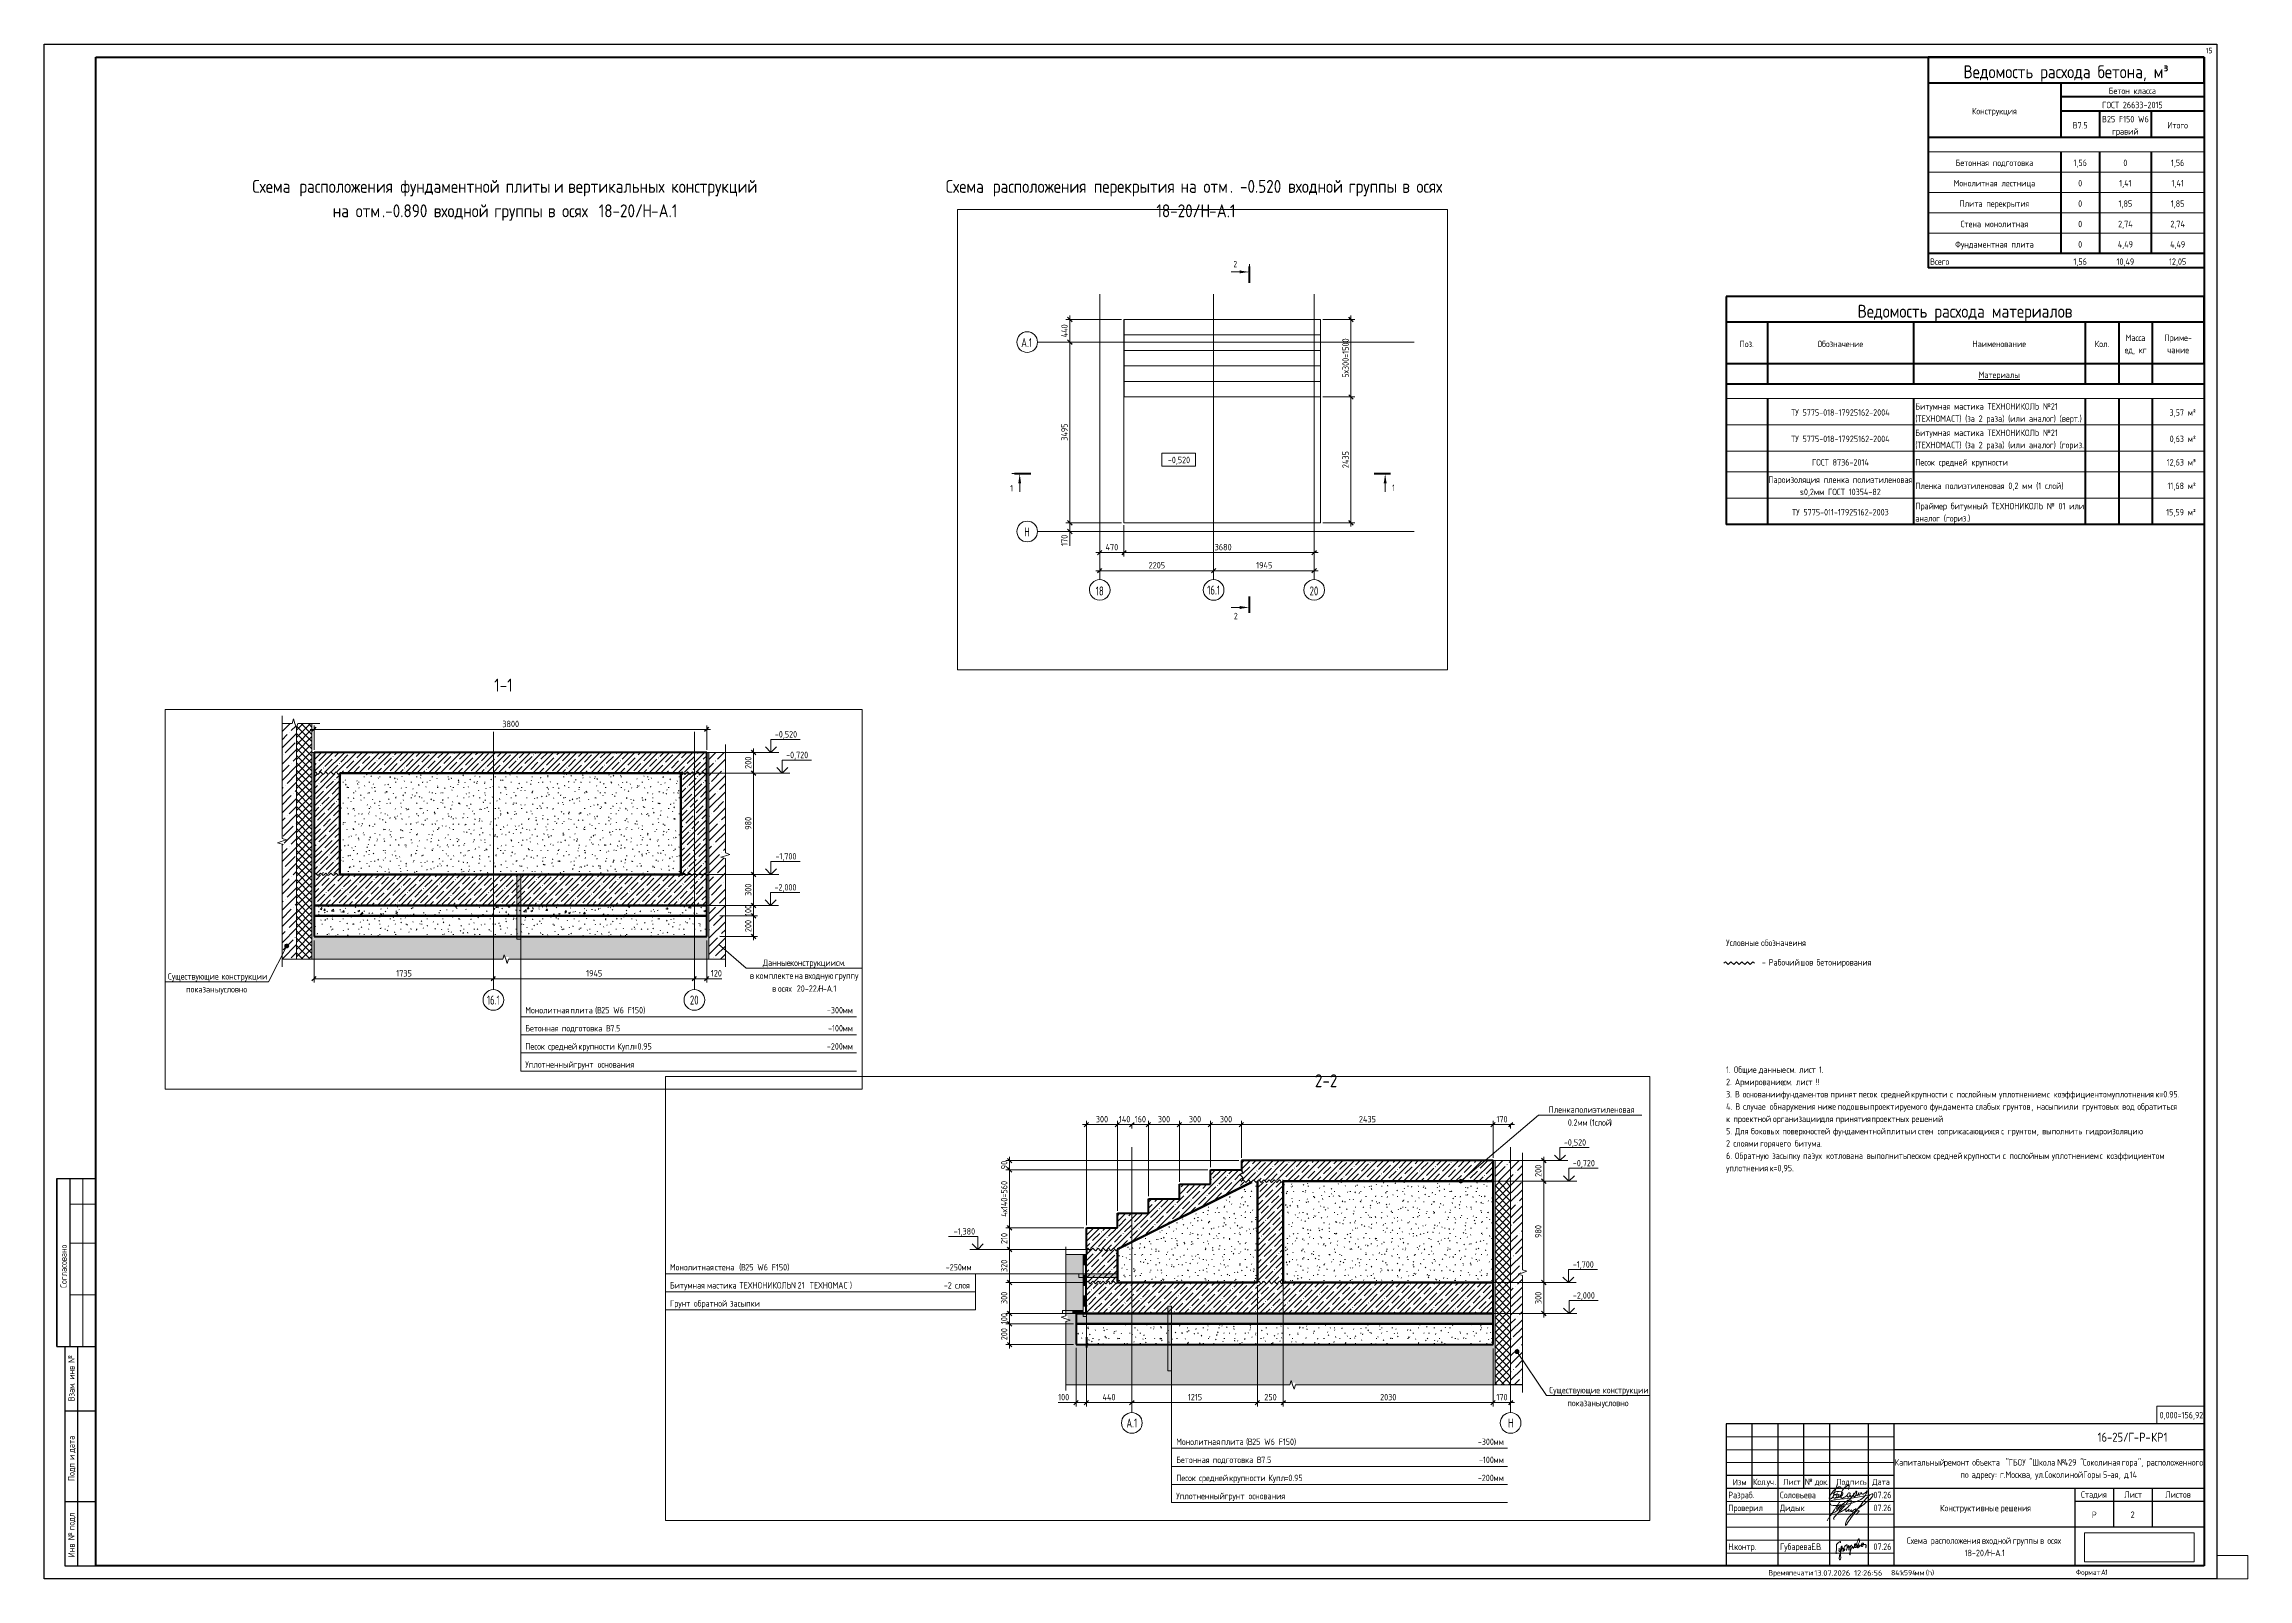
# Paper-space layout 'Layout1' of a CAD drawing. Header units: millimetres. Extents: x -841 to 12, y 0 to 594.
# The model-space entities are those that its viewports show. They can reach past a viewport. Long polylines and large blocks are cut down to what shows.
import ezdxf

# ---------------------------------------------------------------- set-up
doc = ezdxf.new("R2010")
doc.units = ezdxf.units.MM
for name, pattern in [('01 Штриховая _2 мм_', [3, 2, -1]), ('02 Штрихпунктирная _20 мм_', [25, 20, -2.5, 0, -2.5]), ('04 Пунктир 10мм', [10, 0, -10])]:
    doc.linetypes.add(name, pattern=pattern)
doc.layers.add('_NPLT_SIGN', color=5, linetype='Continuous', lineweight=9, plot=False)
doc.layers.add('NPLT_SIGN', color=5, linetype='Continuous', lineweight=9, plot=False)
for name, color, linetype, lineweight in [('AA_Dim', 7, 'Continuous', 9), ('AA_Dim-25', 7, 'Continuous', 9), ('AA_Dim-50', 7, 'Continuous', 9), ('AA_Linii', 7, 'Continuous', 9), ('AA_Oformlenie', 7, 'Continuous', 9), ('AA_Razrez', 7, 'Continuous', 9), ('AA_Vinoska', 7, 'Continuous', 9), ('AA_Visotnaya otmetka', 7, 'Continuous', 9), ('AF_Balki', 7, 'Continuous', 20), ('AF_Element', 7, 'Continuous', 20), ('AF_Element_Гидроизоляция', 253, 'Continuous', 20), ('AF_Lestnica', 7, '01 Штриховая _2 мм_', 9), ('AF_Perekritie', 7, 'Continuous', 60), ('AF_Perekritie_Гидроизоляция', 253, 'Continuous', 20), ('AF_Perekritie_Опалубка', 253, 'Continuous', 20), ('AF_Pokritie', 7, 'Continuous', 9), ('AF_Stena', 7, 'Continuous', 60), ('AF_Stena_Опалубка', 253, 'Continuous', 20), ('Gen_Stamp', 7, 'Continuous', 9), ('Gen_Table', 7, 'Continuous', 9), ('Gen_Text', 7, 'Continuous', 9), ('KR_Fundament', 7, 'Continuous', 20), ('Оси', 7, 'Continuous', 9)]:
    doc.layers.add(name, color=color, linetype=linetype, lineweight=lineweight)
doc.layers.add('AA_NPLT_Vports', color=254, linetype='Continuous', plot=False)
doc.styles.add('GOST Common_1', font='GOST_Common.ttf', dxfattribs={"width": 0.85, "height": 62.5})
doc.styles.add('ISOCPEUR', font='isocpeur.TTF', dxfattribs={"width": 0.7, "height": 175})
doc.styles.add('ISOCPEUR_1', font='isocpeur.TTF', dxfattribs={"width": 0.7, "height": 125})
doc.styles.add('ISOCPEUR_10', font='isocpeur.TTF', dxfattribs={"width": 0.85, "height": 2.1})
doc.styles.add('ISOCPEUR_11', font='isocpeur.TTF', dxfattribs={"width": 0.9, "height": 2})
doc.styles.add('ISOCPEUR_12', font='isocpeur.TTF', dxfattribs={"height": 2.1})
doc.styles.add('ISOCPEUR_13', font='isocpeur.TTF', dxfattribs={"width": 0.85, "height": 3.5})
doc.styles.add('ISOCPEUR_14', font='isocpeur.TTF', dxfattribs={"width": 0.75, "height": 2.5})
doc.styles.add('ISOCPEUR_15', font='isocpeur.TTF', dxfattribs={"width": 0.85, "height": 5})
doc.styles.add('ISOCPEUR_2', font='isocpeur.TTF', dxfattribs={"width": 0.9, "height": 125})
doc.styles.add('ISOCPEUR_3', font='isocpeur.TTF', dxfattribs={"width": 0.85, "height": 125})
doc.styles.add('ISOCPEUR_4', font='isocpeur.TTF', dxfattribs={"width": 0.7, "height": 87.5})
doc.styles.add('ISOCPEUR_5', font='isocpeur.TTF', dxfattribs={"width": 0.9, "height": 62.5})
doc.styles.add('ISOCPEUR_6', font='isocpeur.TTF', dxfattribs={"width": 0.85, "height": 62.5})
doc.styles.add('ISOCPEUR_7', font='isocpeur.TTF', dxfattribs={"width": 0.85, "height": 2.5})
doc.styles.add('ISOCPEUR_8', font='isocpeur.TTF', dxfattribs={"width": 0.85, "height": 2.3})
doc.styles.add('ISOCPEUR_9', font='isocpeur.TTF', dxfattribs={"width": 0.85, "height": 2})
doc.styles.add('ISOCPEUR_I', font='isocpeui.ttf', dxfattribs={"width": 0.7, "height": 0.3})
doc.dimstyles.new('00_Точн_3_знака__прозр_', dxfattribs={"dimscale": 304.8, "dimtxt": 125.344371, "dimasz": 0.278871, "dimexe": 0.246063, "dimexo": 0.164042, "dimgap": 0.016404, "dimtad": 1, "dimdec": 3, "dimrnd": 0.001, "dimdsep": 46, "dimtxsty": 'ISOCPEUR_2', "dimblk1": 'OBLIQUE', "dimblk2": 'OBLIQUE', "dimsah": 1, "dimcen": 0.09, "dimdle": 0.246063, "dimazin": 0, "dimtfac": 1, "dimtdec": 4, "dimtix": 1, "dimtmove": 0, "dimatfit": 3, "dimfxl": 1, "dimtvp": 1, "dimtolj": 1, "dimtzin": 0, "dimlwd": 18, "dimlwe": 18, "dimarcsym": 2})
doc.dimstyles.new('00_Точн_3_знака__прозр__1', dxfattribs={"dimscale": 304.8, "dimtxt": 125.344371, "dimasz": 0.278871, "dimexe": 0.246063, "dimexo": 0.164042, "dimgap": 0.016404, "dimtad": 1, "dimdec": 3, "dimrnd": 0.001, "dimdsep": 46, "dimtxsty": 'ISOCPEUR_2', "dimblk1": 'OBLIQUE', "dimblk2": 'OBLIQUE', "dimsah": 1, "dimcen": 0.09, "dimdle": 0.246063, "dimazin": 0, "dimtfac": 1, "dimtdec": 4, "dimtix": 1, "dimtmove": 1, "dimatfit": 3, "dimfxl": 1, "dimtvp": 1, "dimtolj": 1, "dimtzin": 0, "dimlwd": 18, "dimlwe": 18, "dimarcsym": 2})
doc.dimstyles.new('00_Точн_3_знака__прозр__2', dxfattribs={"dimscale": 304.8, "dimtxt": 62.672186, "dimasz": 0.139436, "dimexe": 0.123031, "dimexo": 0.082021, "dimgap": 0.008202, "dimtad": 1, "dimdec": 3, "dimrnd": 0.001, "dimdsep": 46, "dimtxsty": 'ISOCPEUR_5', "dimblk1": 'OBLIQUE', "dimblk2": 'OBLIQUE', "dimsah": 1, "dimcen": 0.09, "dimdle": 0.123031, "dimazin": 0, "dimtfac": 1, "dimtdec": 4, "dimtix": 1, "dimtmove": 1, "dimatfit": 3, "dimfxl": 1, "dimtvp": 1, "dimtolj": 1, "dimtzin": 0, "dimlwd": 18, "dimlwe": 18, "dimarcsym": 2})
doc.dimstyles.new('00_Точн_3_знака__прозр__3', dxfattribs={"dimscale": 304.8, "dimtxt": 62.672186, "dimasz": 0.139436, "dimexe": 0.123031, "dimexo": 0.082021, "dimgap": 0.008202, "dimtad": 1, "dimdec": 3, "dimrnd": 0.001, "dimdsep": 46, "dimtxsty": 'ISOCPEUR_5', "dimblk1": 'OBLIQUE', "dimblk2": 'OBLIQUE', "dimsah": 1, "dimcen": 0.09, "dimdle": 0.123031, "dimazin": 0, "dimtfac": 1, "dimtdec": 4, "dimtix": 1, "dimtmove": 0, "dimatfit": 3, "dimfxl": 1, "dimtvp": 1, "dimtolj": 1, "dimtzin": 0, "dimlwd": 18, "dimlwe": 18, "dimarcsym": 2})
picture_1 = doc.add_image_def('image1.jpg', size_in_pixel=(1429, 378))
pattern_1 = [(45, (68452.93, -250), (-56.1266, 56.1266), []), (45, (68509.056, -250), (-56.1266, 56.1266), [99.219, -19.844, 0.8382, -19.006])]
pattern_2 = [(0, (59281.075, -250), (203.2, 50.8), [8.382, -144.018, 8.382, -144.018, -812.8]), (0, (59281.075, -250), (203.2, 50.8), [-304.8, 8.382, -296.418, 8.382, -144.018, -355.6]), (0, (59281.075, -250), (203.2, 50.8), [-762, 8.382, -93.218, 8.382, -245.618]), (120, (59357.275, -224.6), (-145.5941, 150.57636), [8.382, -144.018, 8.382, -144.018, -812.8]), (120, (59357.275, -224.6), (-145.5941, 150.57636), [-304.8, 8.382, -296.418, 8.382, -144.018, -355.6]), (120, (59357.275, -224.6), (-145.5941, 150.57636), [-762, 8.382, -93.218, 8.382, -245.618]), (240, (59382.675, -123), (-57.6059, -201.37636), [8.382, -144.018, 8.382, -144.018, -812.8]), (240, (59382.675, -123), (-57.6059, -201.37636), [-304.8, 8.382, -296.418, 8.382, -144.018, -355.6]), (240, (59382.675, -123), (-57.6059, -201.37636), [-762, 8.382, -93.218, 8.382, -245.618])]
pattern_3 = [(45, (79994.55, -1225), (-56.1266, 56.1266), []), (45, (80050.68, -1225), (-56.1266, 56.1266), [99.219, -19.844, 0.8382, -19.006])]
pattern_4 = [(0, (-29359.246, -1225), (203.2, 50.8), [8.382, -144.018, 8.382, -144.018, -812.8]), (0, (-29359.246, -1225), (203.2, 50.8), [-304.8, 8.382, -296.418, 8.382, -144.018, -355.6]), (0, (-29359.246, -1225), (203.2, 50.8), [-762, 8.382, -93.218, 8.382, -245.618]), (120, (-29283.046, -1199.6), (-145.5941, 150.5764), [8.382, -144.018, 8.382, -144.018, -812.8]), (120, (-29283.046, -1199.6), (-145.5941, 150.5764), [-304.8, 8.382, -296.418, 8.382, -144.018, -355.6]), (120, (-29283.046, -1199.6), (-145.5941, 150.5764), [-762, 8.382, -93.218, 8.382, -245.618]), (240, (-29257.646, -1098), (-57.6059, -201.3764), [8.382, -144.018, 8.382, -144.018, -812.8]), (240, (-29257.646, -1098), (-57.6059, -201.3764), [-304.8, 8.382, -296.418, 8.382, -144.018, -355.6]), (240, (-29257.646, -1098), (-57.6059, -201.3764), [-762, 8.382, -93.218, 8.382, -245.618])]

psp = doc.layouts.get("Layout1")

# ---------------------------------------------------------------- texts
at = {"layer": 'AA_Vinoska', "char_height": 2.5, "attachment_point": 1}
for s, insert, width, style in [('Рабочий', (-173.48, 239.87), 13.288, 'ISOCPEUR_7'), ('\\fISOCPEUR|b0|i0|c204|p34|;\\W.85; ', (-162.51, 239.87), 1.5673, 'ISOCPEUR_7'), ('шов', (-161.22, 239.87), 5.9966, 'ISOCPEUR_7'), ('\\fISOCPEUR|b0|i0|c204|p34|;\\W.85; ', (-156.27, 239.87), 1.5673, 'ISOCPEUR_7'), ('бетонирования', (-154.98, 239.87), 24.5998, 'ISOCPEUR_7'), (' - ', (-177.58, 239.87), 4.9745, 'ISOCPEUR_7'), ('Разраб', (-189.15, 33.73), 11.5162, 'ISOCPEUR_7'), ('Проверил', (-189.15, 28.73), 14.9234, 'ISOCPEUR_7'), ('\\fISOCPEUR|b0|i0|c204|p34|;\\W.85;.', (-179.65, 33.73), 0.7496, 'ISOCPEUR_7'), ('Дидык', (-169.15, 28.73), 9.8808, 'ISOCPEUR_7'), ('Соловьева', (-169.15, 33.73), 16.7633, 'ISOCPEUR_7'), ('07.26', (-132.93, 33.73), 7.1551, 'ISOCPEUR_14'), ('07.26', (-132.93, 28.73), 7.1551, 'ISOCPEUR_14'), ('\\fISOCPEUR|b0|i0|c204|p34|;\\W.85;Н', (-189.15, 13.73), 2.0443, 'ISOCPEUR_7'), ('\\fISOCPEUR|b0|i0|c204|p34|;\\W.85;.', (-187.47, 13.73), 0.7496, 'ISOCPEUR_7'), ('контр', (-186.85, 13.73), 9.6764, 'ISOCPEUR_7'), ('\\fISOCPEUR|b0|i0|c204|p34|;\\W.85;.', (-178.86, 13.73), 0.7496, 'ISOCPEUR_7'), ('Губарева', (-169.15, 13.73), 13.3481, 'ISOCPEUR_14'), ('\\fISOCPEUR|b0|i0|c204|p34|;\\W.75; ', (-158.14, 13.73), 1.3829, 'ISOCPEUR_14'), ('\\fISOCPEUR|b0|i0|c204|p34|;\\W.75;Е', (-157, 13.73), 1.6234, 'ISOCPEUR_14'), ('\\fISOCPEUR|b0|i0|c204|p34|;\\W.75;.', (-155.66, 13.73), 0.6614, 'ISOCPEUR_14'), ('\\fISOCPEUR|b0|i0|c204|p34|;\\W.75;В', (-155.11, 13.73), 1.8038, 'ISOCPEUR_14'), ('\\fISOCPEUR|b0|i0|c204|p34|;\\W.75;.', (-153.62, 13.73), 0.6614, 'ISOCPEUR_14'), ('07.26', (-132.93, 13.73), 7.1551, 'ISOCPEUR_14')]:
    psp.add_mtext(s, dxfattribs=dict(at, insert=insert, width=width, style=style))
at = {"layer": 'Gen_Stamp', "attachment_point": 1}
for s, insert, char_height, width, style in [('15', (-4.32, 592.55), 2.1, 2.6576, 'ISOCPEUR_10'), ('\\fISOCPEUR|b0|i1|c204|p34|;\\W.7;0', (-164.85, 60.16), 0.3, 0.2245, 'ISOCPEUR_I'), ('0,000=156,92', (-22.2, 64.64), 2.5, 19.6253, 'ISOCPEUR_7'), ('16-25/', (-46.18, 56.59), 3.5, 14.4464, 'ISOCPEUR_13'), ('\\fISOCPEUR|b0|i0|c204|p34|;\\W.85;Г', (-34.26, 56.59), 3.5, 2.5213, 'ISOCPEUR_13'), ('\\fISOCPEUR|b0|i0|c204|p34|;\\W.85;-', (-32.18, 56.59), 3.5, 2.5213, 'ISOCPEUR_13'), ('\\fISOCPEUR|b0|i0|c204|p34|;\\W.85;Р', (-30.1, 56.59), 3.5, 2.9302, 'ISOCPEUR_13'), ('\\fISOCPEUR|b0|i0|c204|p34|;\\W.85;-', (-27.68, 56.59), 3.5, 2.5213, 'ISOCPEUR_13'), ('КР', (-25.45, 56.59), 3.5, 5.8603, 'ISOCPEUR_13'), ('\\fISOCPEUR|b0|i0|c204|p34|;\\W.85;1', (-20.62, 56.59), 3.5, 1.8399, 'ISOCPEUR_13'), ('Капитальный', (-124.75, 46.35), 2.5, 21.5333, 'ISOCPEUR_7'), ('\\fISOCPEUR|b0|i0|c204|p34|;\\W.85; ', (-106.98, 46.35), 2.5, 1.5673, 'ISOCPEUR_7'), ('ремонт', (-105.69, 46.35), 2.5, 11.7207, 'ISOCPEUR_7'), ('\\fISOCPEUR|b0|i0|c204|p34|;\\W.85; ', (-96.02, 46.35), 2.5, 1.5673, 'ISOCPEUR_7'), ('объекта', (-94.72, 46.35), 2.5, 13.9013, 'ISOCPEUR_7'), (' "', (-83.25, 46.35), 2.5, 3.1346, 'ISOCPEUR_7'), ('ГБОУ', (-80.67, 46.35), 2.5, 7.9728, 'ISOCPEUR_7'), (' "', (-74.09, 46.35), 2.5, 3.1346, 'ISOCPEUR_7'), ('Школа', (-71.5, 46.35), 2.5, 10.1534, 'ISOCPEUR_7'), ('\\fISOCPEUR|b0|i0|c204|p34|;\\W.85; ', (-63.12, 46.35), 2.5, 1.5673, 'ISOCPEUR_7'), ('\\fISOCPEUR|b0|i0|c204|p34|;\\W.85;№', (-61.83, 46.35), 2.5, 3.1346, 'ISOCPEUR_7'), ('429 "', (-59.25, 46.35), 2.5, 8.8586, 'ISOCPEUR_7'), ('Соколиная', (-51.94, 46.35), 2.5, 16.7633, 'ISOCPEUR_7'), ('\\fISOCPEUR|b0|i0|c204|p34|;\\W.85; ', (-38.1, 46.35), 2.5, 1.5673, 'ISOCPEUR_7'), ('гора', (-36.81, 46.35), 2.5, 7.5639, 'ISOCPEUR_7'), ('", ', (-30.57, 46.35), 2.5, 4.0205, 'ISOCPEUR_7'), ('расположенного', (-27.25, 46.35), 2.5, 26.1671, 'ISOCPEUR_7'), ('по', (-99.28, 41.59), 2.5, 3.6797, 'ISOCPEUR_7'), ('\\fISOCPEUR|b0|i0|c204|p34|;\\W.85; ', (-96.24, 41.59), 2.5, 1.5673, 'ISOCPEUR_7'), ('адресу', (-94.95, 41.59), 2.5, 10.9711, 'ISOCPEUR_7'), (': ', (-85.9, 41.59), 2.5, 2.3169, 'ISOCPEUR_7'), ('\\fISOCPEUR|b0|i0|c204|p34|;\\W.85;г', (-83.98, 41.59), 2.5, 1.8399, 'ISOCPEUR_7'), ('\\fISOCPEUR|b0|i0|c204|p34|;\\W.85;.', (-82.47, 41.59), 2.5, 0.7496, 'ISOCPEUR_7'), ('Москва', (-81.85, 41.59), 2.5, 11.4481, 'ISOCPEUR_7'), (', ', (-72.4, 41.59), 2.5, 2.4532, 'ISOCPEUR_7'), ('ул', (-70.38, 41.59), 2.5, 3.6797, 'ISOCPEUR_7'), ('\\fISOCPEUR|b0|i0|c204|p34|;\\W.85;.', (-67.34, 41.59), 2.5, 0.7496, 'ISOCPEUR_7'), ('Соколиной', (-66.72, 41.59), 2.5, 16.5589, 'ISOCPEUR_7'), ('\\fISOCPEUR|b0|i0|c204|p34|;\\W.85; ', (-53.06, 41.59), 2.5, 1.5673, 'ISOCPEUR_7'), ('Горы', (-51.77, 41.59), 2.5, 7.5639, 'ISOCPEUR_7'), (' 5-', (-45.53, 41.59), 2.5, 5.247, 'ISOCPEUR_7'), ('ая', (-41.2, 41.59), 2.5, 3.8842, 'ISOCPEUR_7'), (', ', (-37.99, 41.59), 2.5, 2.4532, 'ISOCPEUR_7'), ('\\fISOCPEUR|b0|i0|c204|p34|;\\W.85;д', (-35.97, 41.59), 2.5, 1.8399, 'ISOCPEUR_7'), ('.14', (-34.45, 41.59), 2.5, 4.0886, 'ISOCPEUR_7'), ('Конструктивные', (-107.15, 28.68), 2.5, 26.8485, 'ISOCPEUR_7'), ('\\fISOCPEUR|b0|i0|c204|p34|;\\W.85; ', (-85, 28.68), 2.5, 1.5673, 'ISOCPEUR_7'), ('решения', (-83.71, 28.68), 2.5, 13.3561, 'ISOCPEUR_7'), ('\\fISOCPEUR|b0|i0|c204|p34|;\\W.85;2', (-33.39, 26.12), 2.5, 1.8399, 'ISOCPEUR_7'), ('Схема', (-120.03, 16.06), 2.5, 9.6082, 'ISOCPEUR_7'), ('\\fISOCPEUR|b0|i0|c204|p34|;\\W.85; ', (-112.1, 16.06), 2.5, 1.5673, 'ISOCPEUR_7'), ('расположения', (-110.81, 16.06), 2.5, 22.4873, 'ISOCPEUR_7'), ('18-20/', (-97.65, 11.29), 2.5, 10.4941, 'ISOCPEUR_7'), ('\\fISOCPEUR|b0|i0|c204|p34|;\\W.85; ', (-92.25, 16.06), 2.5, 1.5673, 'ISOCPEUR_7'), ('входной', (-90.96, 16.06), 2.5, 12.8791, 'ISOCPEUR_7'), ('\\fISOCPEUR|b0|i0|c204|p34|;\\W.85;Н', (-88.99, 11.29), 2.5, 2.0443, 'ISOCPEUR_7'), ('\\fISOCPEUR|b0|i0|c204|p34|;\\W.85;-', (-87.31, 11.29), 2.5, 1.8399, 'ISOCPEUR_7'), ('\\fISOCPEUR|b0|i0|c204|p34|;\\W.85;А', (-85.79, 11.29), 2.5, 2.3169, 'ISOCPEUR_7'), ('.1', (-83.88, 11.29), 2.5, 2.0443, 'ISOCPEUR_7'), ('\\fISOCPEUR|b0|i0|c204|p34|;\\W.85; ', (-80.33, 16.06), 2.5, 1.5673, 'ISOCPEUR_7'), ('группы', (-79.04, 16.06), 2.5, 11.2437, 'ISOCPEUR_7'), ('\\fISOCPEUR|b0|i0|c204|p34|;\\W.85; ', (-69.76, 16.06), 2.5, 1.5673, 'ISOCPEUR_7'), ('\\fISOCPEUR|b0|i0|c204|p34|;\\W.85;в', (-68.47, 16.06), 2.5, 1.8399, 'ISOCPEUR_7'), ('\\fISOCPEUR|b0|i0|c204|p34|;\\W.85; ', (-66.95, 16.06), 2.5, 1.5673, 'ISOCPEUR_7'), ('осях', (-65.66, 16.06), 2.5, 7.0869, 'ISOCPEUR_7')]:
    psp.add_mtext(s, dxfattribs=dict(at, insert=insert, char_height=char_height, width=width, style=style))
at = {"layer": 'Gen_Stamp', "insert": (-155.83, 3.34), "char_height": 2.1, "width": 27.9216, "attachment_point": 1, "line_spacing_factor": 1.135194, "style": 'ISOCPEUR_12'}
psp.add_mtext('13.07.2026 12:26:56', dxfattribs=at)
at = {"layer": 'Gen_Table', "line_spacing_factor": 1.135194}
for s, insert, char_height, width, attachment_point, style in [('Ведомость расхода бетона, м\\fISOCPEUR|b0|i0|c238|p34|;\\W.85;³', (-58.39, 585.78), 5, 97.2753, 2, 'ISOCPEUR_15'), ('ГОСТ 26633-2015', (-32.71, 571.67), 2.5, 25.87, 2, 'ISOCPEUR_7'), ('Бетон класса', (-32.71, 577.15), 2.5, 21.3277, 2, 'ISOCPEUR_7'), ('Конструкция', (-86.11, 569.31), 2.5, 19.8838, 2, 'ISOCPEUR_7'), ('В7.5', (-52.93, 563.83), 2.5, 6.2269, 2, 'ISOCPEUR_7'), ('B25 F150 W6\\Pгравий', (-35.43, 566.19), 2.5, 19.3424, 2, 'ISOCPEUR_7'), ('Итого', (-15.21, 563.83), 2.5, 9.4456, 2, 'ISOCPEUR_7'), ('Бетонная подготовка', (-86.11, 549.3), 2.5, 34.5636, 2, 'ISOCPEUR_7'), ('1,56', (-52.93, 549.3), 2.5, 5.5951, 2, 'ISOCPEUR_7'), ('\\fISOCPEUR|b0|i0|c204|p34|;\\W.85;0', (-35.43, 549.3), 2.5, 1.7447, 2, 'ISOCPEUR_7'), ('1,56', (-15.21, 549.3), 2.5, 5.5951, 2, 'ISOCPEUR_7'), ('Монолитная лестница', (-86.11, 541.41), 2.5, 34.7741, 2, 'ISOCPEUR_7'), ('\\fISOCPEUR|b0|i0|c204|p34|;\\W.85;0', (-52.93, 541.41), 2.5, 1.7447, 2, 'ISOCPEUR_7'), ('1,41', (-35.43, 541.41), 2.5, 5.3244, 2, 'ISOCPEUR_7'), ('1,41', (-15.21, 541.41), 2.5, 5.3244, 2, 'ISOCPEUR_7'), ('Плита перекрытия', (-86.11, 533.51), 2.5, 29.3294, 2, 'ISOCPEUR_7'), ('\\fISOCPEUR|b0|i0|c204|p34|;\\W.85;0', (-52.93, 533.51), 2.5, 1.7447, 2, 'ISOCPEUR_7'), ('1,85', (-35.43, 533.51), 2.5, 5.5951, 2, 'ISOCPEUR_7'), ('1,85', (-15.21, 533.51), 2.5, 5.5951, 2, 'ISOCPEUR_7'), ('Стена монолитная', (-86.11, 525.62), 2.5, 29.3294, 2, 'ISOCPEUR_7'), ('\\fISOCPEUR|b0|i0|c204|p34|;\\W.85;0', (-52.93, 525.62), 2.5, 1.7447, 2, 'ISOCPEUR_7'), ('2,74', (-35.43, 525.62), 2.5, 6.3472, 2, 'ISOCPEUR_7'), ('2,74', (-15.21, 525.62), 2.5, 6.3472, 2, 'ISOCPEUR_7'), ('Фундаментная плита', (-86.11, 517.73), 2.5, 33.7814, 2, 'ISOCPEUR_7'), ('\\fISOCPEUR|b0|i0|c204|p34|;\\W.85;0', (-52.93, 517.73), 2.5, 1.7447, 2, 'ISOCPEUR_7'), ('4,49', (-35.43, 517.73), 2.5, 6.5878, 2, 'ISOCPEUR_7'), ('4,49', (-15.21, 517.73), 2.5, 6.5878, 2, 'ISOCPEUR_7'), ('Всего', (-111.02, 511.05), 2.5, 8.6935, 1, 'ISOCPEUR_7'), ('1,56', (-52.93, 511.05), 2.5, 5.5951, 2, 'ISOCPEUR_7'), ('10,49', (-35.43, 511.05), 2.5, 7.5805, 2, 'ISOCPEUR_7'), ('12,05', (-15.21, 511.05), 2.5, 7.3399, 2, 'ISOCPEUR_7'), ('Ведомость расхода материалов', (-97.5, 493.1), 5, 100.8246, 2, 'ISOCPEUR_15'), ('Поз.', (-182, 479.21), 2.5, 6.0764, 2, 'ISOCPEUR_7'), ('Обозначение', (-145.75, 479.21), 2.5, 19.5228, 2, 'ISOCPEUR_7'), ('Наименование', (-84.25, 479.21), 2.5, 21.8993, 2, 'ISOCPEUR_7'), ('Кол.', (-44.5, 479.21), 2.5, 6.2269, 2, 'ISOCPEUR_7'), ('Масса\\Pед, кг', (-31.5, 481.58), 2.5, 9.3252, 2, 'ISOCPEUR_7'), ('Приме-\\Pчание', (-15, 481.58), 2.5, 10.9496, 2, 'ISOCPEUR_7'), ('\\LМатериалы', (-84.25, 467.23), 2.5, 17.3871, 2, 'ISOCPEUR_7'), ('ТУ 5775-018-17925162-2004', (-145.75, 452.67), 2.5, 42.5351, 2, 'ISOCPEUR_7'), ('Битумная мастика ТЕХНОНИКОЛЬ №21\\P(ТЕХНОМАСТ) (за 2 раза) (или аналог) (верт.)', (-116.75, 455.03), 2.5, 71.9247, 1, 'ISOCPEUR_7'), ('3,57', (-12.75, 452.67), 2.5, 6.1065, 3, 'ISOCPEUR_7'), ('м\\fISOCPEUR|b0|i0|c238|p34|;\\W.85;²', (-11.25, 452.67), 2.5, 3.4594, 1, 'ISOCPEUR_7'), ('Битумная мастика ТЕХНОНИКОЛЬ №21\\P(ТЕХНОМАСТ) (за 2 раза) (или аналог) (гориз.)', (-116.75, 444.82), 2.5, 73.0377, 1, 'ISOCPEUR_7'), ('ТУ 5775-018-17925162-2004', (-145.75, 442.46), 2.5, 42.5351, 2, 'ISOCPEUR_7'), ('0,63', (-12.75, 442.46), 2.5, 6.1065, 3, 'ISOCPEUR_7'), ('м\\fISOCPEUR|b0|i0|c238|p34|;\\W.85;²', (-11.25, 442.46), 2.5, 3.4594, 1, 'ISOCPEUR_7'), ('Пароизоляция пленка полиэтиленовая\\Ps0,2мм ГОСТ 10354-82', (-145.75, 426.66), 2.5, 60.3132, 2, 'ISOCPEUR_7'), ('ГОСТ 8736-2014', (-145.75, 433.38), 2.5, 24.366, 2, 'ISOCPEUR_7'), ('Песок средней крупности', (-116.75, 433.38), 2.5, 39.4969, 1, 'ISOCPEUR_7'), ('12,63', (-12.75, 433.38), 2.5, 7.3399, 3, 'ISOCPEUR_7'), ('м\\fISOCPEUR|b0|i0|c238|p34|;\\W.85;³', (-11.25, 433.38), 2.5, 3.339, 1, 'ISOCPEUR_7'), ('Пленка полиэтиленовая 0,2 мм (1 слой)', (-116.75, 424.29), 2.5, 61.7271, 1, 'ISOCPEUR_7'), ('11,68', (-12.75, 424.29), 2.5, 6.8285, 3, 'ISOCPEUR_7'), ('м\\fISOCPEUR|b0|i0|c238|p34|;\\W.85;²', (-11.25, 424.29), 2.5, 3.4594, 1, 'ISOCPEUR_7'), ('ТУ 5775-011-17925162-2003', (-145.75, 414.08), 2.5, 41.7831, 2, 'ISOCPEUR_7'), ('Праймер битумный ТЕХНОНИКОЛЬ № 01 или\\Pаналог (гориз.)', (-116.75, 416.45), 2.5, 68.2547, 1, 'ISOCPEUR_7'), ('15,59', (-12.75, 414.08), 2.5, 7.3399, 3, 'ISOCPEUR_7'), ('м\\fISOCPEUR|b0|i0|c238|p34|;\\W.85;²', (-11.25, 414.08), 2.5, 3.4594, 1, 'ISOCPEUR_7')]:
    psp.add_mtext(s, dxfattribs=dict(at, insert=insert, char_height=char_height, width=width, attachment_point=attachment_point, style=style))
at = {"layer": 'Gen_Text', "attachment_point": 1}
for s, insert, char_height, width, style in [('Схема', (-760.42, 541.43), 5, 19.012, 'ISOCPEUR_15'), ('\\fISOCPEUR|b0|i0|c204|p34|;\\W.85; ', (-744.73, 541.43), 5, 3.0665, 'ISOCPEUR_15'), ('расположения', (-742.2, 541.43), 5, 44.2932, 'ISOCPEUR_15'), ('\\fISOCPEUR|b0|i0|c204|p34|;\\W.85; ', (-705.66, 541.43), 5, 3.0665, 'ISOCPEUR_15'), ('фундаментной', (-703.13, 541.43), 5, 46.3375, 'ISOCPEUR_15'), ('\\fISOCPEUR|b0|i0|c204|p34|;\\W.85; ', (-664.9, 541.43), 5, 3.0665, 'ISOCPEUR_15'), ('плиты', (-662.37, 541.43), 5, 19.5572, 'ISOCPEUR_15'), ('\\fISOCPEUR|b0|i0|c204|p34|;\\W.85; ', (-646.23, 541.43), 5, 3.0665, 'ISOCPEUR_15'), ('\\fISOCPEUR|b0|i0|c204|p34|;\\W.85;и', (-643.7, 541.43), 5, 3.6116, 'ISOCPEUR_15'), ('\\fISOCPEUR|b0|i0|c204|p34|;\\W.85; ', (-640.72, 541.43), 5, 3.0665, 'ISOCPEUR_15'), ('вертикальных', (-638.19, 541.43), 5, 45.3154, 'ISOCPEUR_15'), ('\\fISOCPEUR|b0|i0|c204|p34|;\\W.85; ', (-600.8, 541.43), 5, 3.0665, 'ISOCPEUR_15'), ('конструкций', (-598.27, 541.43), 5, 40.6816, 'ISOCPEUR_15'), ('Схема', (-492, 541.43), 5, 19.012, 'ISOCPEUR_15'), ('\\fISOCPEUR|b0|i0|c204|p34|;\\W.85; ', (-476.31, 541.43), 5, 3.0665, 'ISOCPEUR_15'), ('расположения', (-473.78, 541.43), 5, 44.2932, 'ISOCPEUR_15'), ('\\fISOCPEUR|b0|i0|c204|p34|;\\W.85; ', (-437.23, 541.43), 5, 3.0665, 'ISOCPEUR_15'), ('перекрытия', (-434.7, 541.43), 5, 37.6152, 'ISOCPEUR_15'), ('\\fISOCPEUR|b0|i0|c204|p34|;\\W.85; ', (-403.67, 541.43), 5, 3.0665, 'ISOCPEUR_15'), ('на', (-401.14, 541.43), 5, 7.7002, 'ISOCPEUR_15'), ('\\fISOCPEUR|b0|i0|c204|p34|;\\W.85; ', (-394.79, 541.43), 5, 3.0665, 'ISOCPEUR_15'), ('отм', (-392.26, 541.43), 5, 12.334, 'ISOCPEUR_15'), ('. -0.520 ', (-382.08, 541.43), 5, 27.3255, 'ISOCPEUR_15'), ('входной', (-359.53, 541.43), 5, 25.2812, 'ISOCPEUR_15'), ('\\fISOCPEUR|b0|i0|c204|p34|;\\W.85; ', (-338.67, 541.43), 5, 3.0665, 'ISOCPEUR_15'), ('группы', (-336.14, 541.43), 5, 22.1466, 'ISOCPEUR_15'), ('\\fISOCPEUR|b0|i0|c204|p34|;\\W.85; ', (-317.87, 541.43), 5, 3.0665, 'ISOCPEUR_15'), ('\\fISOCPEUR|b0|i0|c204|p34|;\\W.85;в', (-315.34, 541.43), 5, 3.6116, 'ISOCPEUR_15'), ('\\fISOCPEUR|b0|i0|c204|p34|;\\W.85; ', (-312.36, 541.43), 5, 3.0665, 'ISOCPEUR_15'), ('осях', (-309.83, 541.43), 5, 13.9013, 'ISOCPEUR_15'), ('на', (-729.27, 531.97), 5, 7.7002, 'ISOCPEUR_15'), ('\\fISOCPEUR|b0|i0|c204|p34|;\\W.85; ', (-722.92, 531.97), 5, 3.0665, 'ISOCPEUR_15'), ('отм', (-720.39, 531.97), 5, 12.334, 'ISOCPEUR_15'), ('.-0.890 ', (-710.21, 531.97), 5, 24.2591, 'ISOCPEUR_15'), ('входной', (-690.2, 531.97), 5, 25.2812, 'ISOCPEUR_15'), ('\\fISOCPEUR|b0|i0|c204|p34|;\\W.85; ', (-669.34, 531.97), 5, 3.0665, 'ISOCPEUR_15'), ('группы', (-666.81, 531.97), 5, 22.1466, 'ISOCPEUR_15'), ('\\fISOCPEUR|b0|i0|c204|p34|;\\W.85; ', (-648.54, 531.97), 5, 3.0665, 'ISOCPEUR_15'), ('\\fISOCPEUR|b0|i0|c204|p34|;\\W.85;в', (-646.01, 531.97), 5, 3.6116, 'ISOCPEUR_15'), ('\\fISOCPEUR|b0|i0|c204|p34|;\\W.85; ', (-643.03, 531.97), 5, 3.0665, 'ISOCPEUR_15'), ('осях', (-640.5, 531.97), 5, 13.9013, 'ISOCPEUR_15'), (' 18-20/', (-629.03, 531.97), 5, 23.7139, 'ISOCPEUR_15'), ('\\fISOCPEUR|b0|i0|c204|p34|;\\W.85;Н', (-609.46, 531.97), 5, 4.0886, 'ISOCPEUR_15'), ('\\fISOCPEUR|b0|i0|c204|p34|;\\W.85;-', (-606.09, 531.97), 5, 3.6116, 'ISOCPEUR_15'), ('\\fISOCPEUR|b0|i0|c204|p34|;\\W.85;А', (-603.11, 531.97), 5, 4.6338, 'ISOCPEUR_15'), ('.1', (-599.28, 531.97), 5, 4.1567, 'ISOCPEUR_15'), ('18-20/', (-410.47, 531.97), 5, 20.6475, 'ISOCPEUR_15'), ('\\fISOCPEUR|b0|i0|c204|p34|;\\W.85;Н', (-393.44, 531.97), 5, 4.0886, 'ISOCPEUR_15'), ('\\fISOCPEUR|b0|i0|c204|p34|;\\W.85;-', (-390.06, 531.97), 5, 3.6116, 'ISOCPEUR_15'), ('\\fISOCPEUR|b0|i0|c204|p34|;\\W.85;А', (-387.08, 531.97), 5, 4.6338, 'ISOCPEUR_15'), ('.1', (-383.26, 531.97), 5, 4.1567, 'ISOCPEUR_15'), ('1-1', (-666.81, 348.38), 5, 8.7905, 'ISOCPEUR_15'), ('Условные', (-189.99, 247.44), 2.5, 14.8553, 'ISOCPEUR_7'), ('\\fISOCPEUR|b0|i0|c204|p34|;\\W.85; ', (-177.73, 247.44), 2.5, 1.5673, 'ISOCPEUR_7'), ('обозначеиня', (-176.44, 247.44), 2.5, 20.3067, 'ISOCPEUR_7'), ('\\fISOCPEUR|b0|i0|c204|p34|;\\W.85;:', (-159.69, 247.44), 2.5, 0.7496, 'ISOCPEUR_7'), ('1. ', (-189.99, 198.34), 2.5, 3.6116, 'ISOCPEUR_7'), ('Общие', (-187.01, 198.34), 2.5, 10.1534, 'ISOCPEUR_7'), ('\\fISOCPEUR|b0|i0|c204|p34|;\\W.85; ', (-178.63, 198.34), 2.5, 1.5673, 'ISOCPEUR_7'), ('данные', (-177.34, 198.34), 2.5, 11.4481, 'ISOCPEUR_7'), ('\\fISOCPEUR|b0|i0|c204|p34|;\\W.85; ', (-167.9, 198.34), 2.5, 1.5673, 'ISOCPEUR_7'), ('см', (-166.6, 198.34), 2.5, 3.6116, 'ISOCPEUR_7'), ('. ', (-163.62, 198.34), 2.5, 2.3169, 'ISOCPEUR_7'), ('лист', (-161.71, 198.34), 2.5, 7.5639, 'ISOCPEUR_7'), (' 1.', (-155.47, 198.34), 2.5, 3.6116, 'ISOCPEUR_7'), ('2-2', (-349.15, 195.31), 5, 10.8348, 'ISOCPEUR_15'), ('2. ', (-189.99, 193.58), 2.5, 4.1567, 'ISOCPEUR_7'), ('3. ', (-189.99, 188.82), 2.5, 4.1567, 'ISOCPEUR_7'), ('Армирование', (-186.56, 193.58), 2.5, 21.1245, 'ISOCPEUR_7'), ('\\fISOCPEUR|b0|i0|c204|p34|;\\W.85;В', (-186.56, 188.82), 2.5, 2.0443, 'ISOCPEUR_7'), ('\\fISOCPEUR|b0|i0|c204|p34|;\\W.85; ', (-184.88, 188.82), 2.5, 1.5673, 'ISOCPEUR_7'), ('основании', (-183.58, 188.82), 2.5, 16.4907, 'ISOCPEUR_7'), ('\\fISOCPEUR|b0|i0|c204|p34|;\\W.85; ', (-169.98, 188.82), 2.5, 1.5673, 'ISOCPEUR_7'), ('\\fISOCPEUR|b0|i0|c204|p34|;\\W.85; ', (-169.13, 193.58), 2.5, 1.5673, 'ISOCPEUR_7'), ('фундаментов', (-168.68, 188.82), 2.5, 21.6015, 'ISOCPEUR_7'), ('см', (-167.84, 193.58), 2.5, 3.6116, 'ISOCPEUR_7'), ('. ', (-164.86, 193.58), 2.5, 2.3169, 'ISOCPEUR_7'), ('лист', (-162.95, 193.58), 2.5, 7.5639, 'ISOCPEUR_7'), (' !!', (-156.71, 193.58), 2.5, 3.0665, 'ISOCPEUR_7'), ('\\fISOCPEUR|b0|i0|c204|p34|;\\W.85; ', (-150.86, 188.82), 2.5, 1.5673, 'ISOCPEUR_7'), ('принят', (-149.57, 188.82), 2.5, 11.5162, 'ISOCPEUR_7'), ('\\fISOCPEUR|b0|i0|c204|p34|;\\W.85; ', (-140.06, 188.82), 2.5, 1.5673, 'ISOCPEUR_7'), ('песок', (-138.77, 188.82), 2.5, 8.9268, 'ISOCPEUR_7'), ('\\fISOCPEUR|b0|i0|c204|p34|;\\W.85; ', (-131.41, 188.82), 2.5, 1.5673, 'ISOCPEUR_7'), ('средней', (-130.11, 188.82), 2.5, 12.6065, 'ISOCPEUR_7'), ('\\fISOCPEUR|b0|i0|c204|p34|;\\W.85; ', (-119.71, 188.82), 2.5, 1.5673, 'ISOCPEUR_7'), ('крупности', (-118.42, 188.82), 2.5, 16.7633, 'ISOCPEUR_7'), ('\\fISOCPEUR|b0|i0|c204|p34|;\\W.85; ', (-104.59, 188.82), 2.5, 1.5673, 'ISOCPEUR_7'), ('\\fISOCPEUR|b0|i0|c204|p34|;\\W.85;с', (-103.29, 188.82), 2.5, 1.5673, 'ISOCPEUR_7'), ('\\fISOCPEUR|b0|i0|c204|p34|;\\W.85; ', (-102, 188.82), 2.5, 1.5673, 'ISOCPEUR_7'), ('послойным', (-100.71, 188.82), 2.5, 16.6951, 'ISOCPEUR_7'), ('уплотнением', (-84.35, 188.82), 2.5, 20.92, 'ISOCPEUR_7'), ('\\fISOCPEUR|b0|i0|c204|p34|;\\W.85; ', (-67.09, 188.82), 2.5, 1.5673, 'ISOCPEUR_7'), ('\\fISOCPEUR|b0|i0|c204|p34|;\\W.85;с', (-65.79, 188.82), 2.5, 1.5673, 'ISOCPEUR_7'), ('\\fISOCPEUR|b0|i0|c204|p34|;\\W.85; ', (-64.5, 188.82), 2.5, 1.5673, 'ISOCPEUR_7'), ('коэффициентом', (-63.21, 188.82), 2.5, 25.7582, 'ISOCPEUR_7'), ('\\fISOCPEUR|b0|i0|c204|p34|;\\W.85; ', (-41.95, 188.82), 2.5, 1.5673, 'ISOCPEUR_7'), ('уплотнения', (-40.66, 188.82), 2.5, 18.8757, 'ISOCPEUR_7'), ('\\fISOCPEUR|b0|i0|c204|p34|;\\W.85; ', (-25.09, 188.82), 2.5, 1.5673, 'ISOCPEUR_7'), ('\\fISOCPEUR|b0|i0|c204|p34|;\\W.85;к', (-23.79, 188.82), 2.5, 1.8399, 'ISOCPEUR_7'), ('=0.95. ', (-22.28, 188.82), 2.5, 10.4259, 'ISOCPEUR_7'), ('4. ', (-189.99, 184.06), 2.5, 4.3612, 'ISOCPEUR_7'), ('\\fISOCPEUR|b0|i0|c204|p34|;\\W.85; ', (-188.47, 179.29), 2.5, 1.5673, 'ISOCPEUR_7'), ('проектной', (-187.18, 179.29), 2.5, 17.0359, 'ISOCPEUR_7'), ('\\fISOCPEUR|b0|i0|c204|p34|;\\W.85;В', (-186.39, 184.06), 2.5, 2.0443, 'ISOCPEUR_7'), ('\\fISOCPEUR|b0|i0|c204|p34|;\\W.85; ', (-184.71, 184.06), 2.5, 1.5673, 'ISOCPEUR_7'), ('случае', (-183.41, 184.06), 2.5, 10.9711, 'ISOCPEUR_7'), ('\\fISOCPEUR|b0|i0|c204|p34|;\\W.85; ', (-174.36, 184.06), 2.5, 1.5673, 'ISOCPEUR_7'), ('\\fISOCPEUR|b0|i0|c204|p34|;\\W.85; ', (-173.12, 179.29), 2.5, 1.5673, 'ISOCPEUR_7'), ('обнаружения', (-173.07, 184.06), 2.5, 20.92, 'ISOCPEUR_7'), ('\\fISOCPEUR|b0|i0|c204|p34|;\\W.85; ', (-155.81, 184.06), 2.5, 1.5673, 'ISOCPEUR_7'), ('\\fISOCPEUR|b0|i0|c204|p34|;\\W.85; ', (-154.74, 179.29), 2.5, 1.5673, 'ISOCPEUR_7'), ('ниже', (-154.51, 184.06), 2.5, 7.8365, 'ISOCPEUR_7'), ('\\fISOCPEUR|b0|i0|c204|p34|;\\W.85; ', (-148.89, 179.29), 2.5, 1.5673, 'ISOCPEUR_7'), ('\\fISOCPEUR|b0|i0|c204|p34|;\\W.85; ', (-148.05, 184.06), 2.5, 1.5673, 'ISOCPEUR_7'), ('подошвы', (-146.76, 184.06), 2.5, 13.5605, 'ISOCPEUR_7'), ('\\fISOCPEUR|b0|i0|c204|p34|;\\W.85; ', (-135.57, 184.06), 2.5, 1.5673, 'ISOCPEUR_7'), ('\\fISOCPEUR|b0|i0|c204|p34|;\\W.85; ', (-135.06, 179.29), 2.5, 1.5673, 'ISOCPEUR_7'), ('проектируемого', (-134.27, 184.06), 2.5, 26.4397, 'ISOCPEUR_7'), ('\\fISOCPEUR|b0|i0|c204|p34|;\\W.85; ', (-119.54, 179.29), 2.5, 1.5673, 'ISOCPEUR_7'), ('решений', (-118.25, 179.29), 2.5, 13.3561, 'ISOCPEUR_7'), ('\\fISOCPEUR|b0|i0|c204|p34|;\\W.85; ', (-112.46, 184.06), 2.5, 1.5673, 'ISOCPEUR_7'), ('фундамента', (-111.17, 184.06), 2.5, 19.966, 'ISOCPEUR_7'), ('\\fISOCPEUR|b0|i0|c204|p34|;\\W.85; ', (-94.69, 184.06), 2.5, 1.5673, 'ISOCPEUR_7'), ('слабых', (-93.4, 184.06), 2.5, 11.1755, 'ISOCPEUR_7'), ('\\fISOCPEUR|b0|i0|c204|p34|;\\W.85; ', (-84.18, 184.06), 2.5, 1.5673, 'ISOCPEUR_7'), ('грунтов', (-82.89, 184.06), 2.5, 13.3561, 'ISOCPEUR_7'), (', ', (-71.87, 184.06), 2.5, 2.4532, 'ISOCPEUR_7'), ('насыпи', (-69.84, 184.06), 2.5, 11.1755, 'ISOCPEUR_7'), ('\\fISOCPEUR|b0|i0|c204|p34|;\\W.85; ', (-60.62, 184.06), 2.5, 1.5673, 'ISOCPEUR_7'), ('или', (-59.33, 184.06), 2.5, 5.5196, 'ISOCPEUR_7'), ('грунтовых', (-52.19, 184.06), 2.5, 17.2403, 'ISOCPEUR_7'), ('\\fISOCPEUR|b0|i0|c204|p34|;\\W.85; ', (-37.96, 184.06), 2.5, 1.5673, 'ISOCPEUR_7'), ('вод', (-36.67, 184.06), 2.5, 5.5196, 'ISOCPEUR_7'), ('\\fISOCPEUR|b0|i0|c204|p34|;\\W.85; ', (-32.11, 184.06), 2.5, 1.5673, 'ISOCPEUR_7'), ('обратиться', (-30.82, 184.06), 2.5, 19.2846, 'ISOCPEUR_7'), ('\\fISOCPEUR|b0|i0|c204|p34|;\\W.85; ', (-14.91, 184.06), 2.5, 1.5673, 'ISOCPEUR_7'), ('\\fISOCPEUR|b0|i0|c204|p34|;\\W.85;к', (-189.99, 179.29), 2.5, 1.8399, 'ISOCPEUR_7'), ('5. ', (-189.99, 174.53), 2.5, 4.1567, 'ISOCPEUR_7'), ('Для', (-186.56, 174.53), 2.5, 5.9966, 'ISOCPEUR_7'), ('\\fISOCPEUR|b0|i0|c204|p34|;\\W.85; ', (-181.61, 174.53), 2.5, 1.5673, 'ISOCPEUR_7'), ('боковых', (-180.32, 174.53), 2.5, 13.0835, 'ISOCPEUR_7'), ('организации', (-171.83, 179.29), 2.5, 20.7156, 'ISOCPEUR_7'), ('\\fISOCPEUR|b0|i0|c204|p34|;\\W.85; ', (-169.53, 174.53), 2.5, 1.5673, 'ISOCPEUR_7'), ('поверхностей', (-168.23, 174.53), 2.5, 22.2829, 'ISOCPEUR_7'), ('для', (-153.45, 179.29), 2.5, 5.5196, 'ISOCPEUR_7'), ('\\fISOCPEUR|b0|i0|c204|p34|;\\W.85; ', (-149.85, 174.53), 2.5, 1.5673, 'ISOCPEUR_7'), ('фундаментной', (-148.55, 174.53), 2.5, 23.4413, 'ISOCPEUR_7'), ('принятия', (-147.6, 179.29), 2.5, 15.196, 'ISOCPEUR_7'), ('проектных', (-133.77, 179.29), 2.5, 17.2403, 'ISOCPEUR_7'), ('\\fISOCPEUR|b0|i0|c204|p34|;\\W.85; ', (-129.21, 174.53), 2.5, 1.5673, 'ISOCPEUR_7'), ('плиты', (-127.92, 174.53), 2.5, 9.8808, 'ISOCPEUR_7'), ('\\fISOCPEUR|b0|i0|c204|p34|;\\W.85; ', (-119.77, 174.53), 2.5, 1.5673, 'ISOCPEUR_7'), ('\\fISOCPEUR|b0|i0|c204|p34|;\\W.85;и', (-118.47, 174.53), 2.5, 1.8399, 'ISOCPEUR_7'), ('\\fISOCPEUR|b0|i0|c204|p34|;\\W.85; ', (-116.96, 174.53), 2.5, 1.5673, 'ISOCPEUR_7'), ('стен', (-115.66, 174.53), 2.5, 7.5639, 'ISOCPEUR_7'), ('\\fISOCPEUR|b0|i0|c204|p34|;\\W.85; ', (-109.42, 174.53), 2.5, 1.5673, 'ISOCPEUR_7'), ('соприкасающихся', (-108.13, 174.53), 2.5, 28.2795, 'ISOCPEUR_7'), ('. ', (-107.23, 179.29), 2.5, 2.3169, 'ISOCPEUR_7'), ('\\fISOCPEUR|b0|i0|c204|p34|;\\W.85; ', (-84.8, 174.53), 2.5, 1.5673, 'ISOCPEUR_7'), ('\\fISOCPEUR|b0|i0|c204|p34|;\\W.85;с', (-83.5, 174.53), 2.5, 1.5673, 'ISOCPEUR_7'), ('\\fISOCPEUR|b0|i0|c204|p34|;\\W.85; ', (-82.21, 174.53), 2.5, 1.5673, 'ISOCPEUR_7'), ('грунтом', (-80.92, 174.53), 2.5, 13.5605, 'ISOCPEUR_7'), (', ', (-69.73, 174.53), 2.5, 2.4532, 'ISOCPEUR_7'), ('выполнить', (-67.7, 174.53), 2.5, 17.2403, 'ISOCPEUR_7'), ('гидроизоляцию', (-50.89, 174.53), 2.5, 24.3272, 'ISOCPEUR_7'), ('\\fISOCPEUR|b0|i0|c204|p34|;\\W.85; ', (-30.82, 174.53), 2.5, 1.5673, 'ISOCPEUR_7'), ('2 ', (-189.99, 169.77), 2.5, 3.4072, 'ISOCPEUR_7'), ('6. ', (-189.99, 165.01), 2.5, 4.1567, 'ISOCPEUR_7'), ('слоями', (-187.18, 169.77), 2.5, 10.9711, 'ISOCPEUR_7'), ('Обратную', (-186.56, 165.01), 2.5, 15.9456, 'ISOCPEUR_7'), ('\\fISOCPEUR|b0|i0|c204|p34|;\\W.85; ', (-178.13, 169.77), 2.5, 1.5673, 'ISOCPEUR_7'), ('горячего', (-176.84, 169.77), 2.5, 14.719, 'ISOCPEUR_7'), ('\\fISOCPEUR|b0|i0|c204|p34|;\\W.85; ', (-173.41, 165.01), 2.5, 1.5673, 'ISOCPEUR_7'), ('засыпку', (-172.11, 165.01), 2.5, 12.8791, 'ISOCPEUR_7'), ('\\fISOCPEUR|b0|i0|c204|p34|;\\W.85; ', (-164.69, 169.77), 2.5, 1.5673, 'ISOCPEUR_7'), ('битума', (-163.4, 169.77), 2.5, 11.9251, 'ISOCPEUR_7'), ('\\fISOCPEUR|b0|i0|c204|p34|;\\W.85; ', (-161.49, 165.01), 2.5, 1.5673, 'ISOCPEUR_7'), ('пазух', (-160.19, 165.01), 2.5, 9.2675, 'ISOCPEUR_7'), ('.  ', (-153.56, 169.77), 2.5, 3.8842, 'ISOCPEUR_7'), ('\\fISOCPEUR|b0|i0|c204|p34|;\\W.85; ', (-152.55, 165.01), 2.5, 1.5673, 'ISOCPEUR_7'), ('котлована', (-151.25, 165.01), 2.5, 17.4447, 'ISOCPEUR_7'), ('\\fISOCPEUR|b0|i0|c204|p34|;\\W.85; ', (-136.86, 165.01), 2.5, 1.5673, 'ISOCPEUR_7'), ('выполнить', (-135.57, 165.01), 2.5, 17.2403, 'ISOCPEUR_7'), ('\\fISOCPEUR|b0|i0|c204|p34|;\\W.85; ', (-121.34, 165.01), 2.5, 1.5673, 'ISOCPEUR_7'), ('песком', (-120.05, 165.01), 2.5, 10.9711, 'ISOCPEUR_7'), ('\\fISOCPEUR|b0|i0|c204|p34|;\\W.85; ', (-111, 165.01), 2.5, 1.5673, 'ISOCPEUR_7'), ('средней', (-109.7, 165.01), 2.5, 12.6065, 'ISOCPEUR_7'), ('\\fISOCPEUR|b0|i0|c204|p34|;\\W.85; ', (-99.3, 165.01), 2.5, 1.5673, 'ISOCPEUR_7'), ('крупности', (-98.01, 165.01), 2.5, 16.7633, 'ISOCPEUR_7'), ('\\fISOCPEUR|b0|i0|c204|p34|;\\W.85; ', (-84.18, 165.01), 2.5, 1.5673, 'ISOCPEUR_7'), ('\\fISOCPEUR|b0|i0|c204|p34|;\\W.85;с', (-82.89, 165.01), 2.5, 1.5673, 'ISOCPEUR_7'), ('\\fISOCPEUR|b0|i0|c204|p34|;\\W.85; ', (-81.59, 165.01), 2.5, 1.5673, 'ISOCPEUR_7'), ('послойным', (-80.3, 165.01), 2.5, 16.6951, 'ISOCPEUR_7'), ('уплотнением', (-63.94, 165.01), 2.5, 20.92, 'ISOCPEUR_7'), ('\\fISOCPEUR|b0|i0|c204|p34|;\\W.85; ', (-46.68, 165.01), 2.5, 1.5673, 'ISOCPEUR_7'), ('\\fISOCPEUR|b0|i0|c204|p34|;\\W.85;с', (-45.38, 165.01), 2.5, 1.5673, 'ISOCPEUR_7'), ('\\fISOCPEUR|b0|i0|c204|p34|;\\W.85; ', (-44.09, 165.01), 2.5, 1.5673, 'ISOCPEUR_7'), ('коэффициентом', (-42.8, 165.01), 2.5, 25.7582, 'ISOCPEUR_7'), ('\\fISOCPEUR|b0|i0|c204|p34|;\\W.85; ', (-21.54, 165.01), 2.5, 1.5673, 'ISOCPEUR_7'), ('уплотнения', (-189.99, 160.24), 2.5, 18.8757, 'ISOCPEUR_7'), ('\\fISOCPEUR|b0|i0|c204|p34|;\\W.85; ', (-174.42, 160.24), 2.5, 1.5673, 'ISOCPEUR_7'), ('\\fISOCPEUR|b0|i0|c204|p34|;\\W.85;к', (-173.12, 160.24), 2.5, 1.8399, 'ISOCPEUR_7'), ('=0,95.  ', (-171.61, 160.24), 2.5, 12.1295, 'ISOCPEUR_7')]:
    psp.add_mtext(s, dxfattribs=dict(at, insert=insert, char_height=char_height, width=width, style=style))

msp = doc.modelspace()

# ---------------------------------------------------------------- texts
at = {"layer": 'AA_Razrez', "char_height": 125, "attachment_point": 1, "style": 'ISOCPEUR_1'}
for s, insert, width in [('\\fISOCPEUR|b0|i0|c204|p34|;\\W.7;2', (89512.4021, 32717.4996), 75.759469), ('\\fISOCPEUR|b0|i0|c204|p34|;\\W.7;1', (92584.6929, 28389.4414), 53.312219), ('\\fISOCPEUR|b0|i0|c204|p34|;\\W.7;1', (85193.1459, 28379.8544), 53.312219), ('\\fISOCPEUR|b0|i0|c204|p34|;\\W.7;2', (89521.9892, 25906.6067), 75.759469)]:
    msp.add_mtext(s, dxfattribs=dict(at, insert=insert, width=width))
at = {"layer": 'AA_Vinoska', "char_height": 62.5, "attachment_point": 1, "style": 'GOST Common_1'}
for s, insert, width in [('Пленка', (82241.2534, 4.1129), 286.202437), ('\\fGOST Common|b0|i0|c204|p34|;\\W.85; ', (82477.394, 4.1129), 22.146617), ('полиэтиленовая', (82495.6668, 4.1129), 660.991344), ('0.2', (82427.5096, -120.8871), 110.733086), (' (1 ', (82603.2095, -120.8871), 102.215156), ('слой', (82687.5454, -120.8871), 177.172937), ('\\fGOST Common|b0|i0|c204|p34|;\\W.85;)', (82833.7277, -120.8871), 25.553789), ('мм', (82518.8735, -120.8871), 102.215156), ('Данные', (71779.4723, -2523.7076), 298.127539), ('\\fGOST Common|b0|i0|c204|p34|;\\W.85; ', (72025.4521, -2523.7076), 22.146617), ('\\fGOST Common|b0|i0|c204|p34|;\\W.85; ', (72469.6213, -2523.7076), 22.146617), ('конструкции', (72043.7249, -2523.7076), 516.186539), ('см', (72487.8941, -2523.7076), 90.290055), ('\\fGOST Common|b0|i0|c204|p34|;\\W.85;.', (72562.3909, -2523.7076), 18.739445), ('\\fGOST Common|b0|i0|c204|p34|;\\W.85; ', (71692.3672, -2648.7076), 22.146617), ('\\fGOST Common|b0|i0|c204|p34|;\\W.85; ', (72066.2565, -2648.7076), 22.146617), ('\\fGOST Common|b0|i0|c204|p34|;\\W.85; ', (72164.6484, -2648.7076), 22.146617), ('\\fGOST Common|b0|i0|c204|p34|;\\W.85; ', (72457.013, -2648.7076), 22.146617), ('Существующие', (66023.2419, -2655.4424), 604.773008), ('\\fGOST Common|b0|i0|c204|p34|;\\W.85; ', (66522.2295, -2655.4424), 22.146617), ('\\fGOST Common|b0|i0|c204|p34|;\\W.85;в', (71654.416, -2648.7076), 45.99682), ('комплекте', (71710.64, -2648.7076), 431.007242), ('на', (72084.5293, -2648.7076), 97.104398), ('входную', (72182.9212, -2648.7076), 332.199258), ('группу', (72475.2858, -2648.7076), 275.980922), ('конструкции', (66540.5023, -2655.4424), 516.186539), ('Существующие', (82247.8617, -2709.682), 604.773008), ('\\fGOST Common|b0|i0|c204|p34|;\\W.85; ', (82746.8493, -2709.682), 22.146617), ('конструкции', (82765.1221, -2709.682), 516.186539), ('\\fGOST Common|b0|i0|c204|p34|;\\W.85; ', (71907.4172, -2773.7076), 22.146617), (' 20-22/', (72071.8723, -2773.7076), 298.127539), ('\\fGOST Common|b0|i0|c204|p34|;\\W.85;Н', (72317.8521, -2773.7076), 51.107578), ('\\fGOST Common|b0|i0|c204|p34|;\\W.85;А', (72397.9712, -2773.7076), 57.921922), ('.1', (72445.7616, -2773.7076), 51.107578), ('\\fGOST Common|b0|i0|c204|p34|;\\W.85; ', (66512.3217, -2780.4424), 22.146617), ('показаны', (66198.8732, -2780.4424), 379.899664), ('\\fGOST Common|b0|i0|c204|p34|;\\W.85;в', (71869.466, -2773.7076), 45.99682), ('осях', (71925.69, -2773.7076), 177.172937), ('условно', (66530.5945, -2780.4424), 315.163398), ('\\fGOST Common|b0|i0|c204|p34|;\\W.85;-', (72360.02, -2773.7076), 45.99682), ('\\fGOST Common|b0|i0|c204|p34|;\\W.85; ', (82736.9415, -2834.682), 22.146617), ('показаны', (82423.4929, -2834.682), 379.899664), ('условно', (82755.2143, -2834.682), 315.163398)]:
    msp.add_mtext(s, dxfattribs=dict(at, insert=insert, width=width))
at = {"layer": 'AA_Vinoska', "char_height": 62.5, "attachment_point": 1, "style": 'ISOCPEUR_6', "bg_fill": 3, "box_fill_scale": 1.25, "bg_fill_color": 256, "bg_fill_true_color": 13158600, "bg_fill_transparency": 0}
for s, insert, width in [('Монолитная', (73738.8258, -1520.8668), 488.929164), ('-250', (76407.2594, -1520.8668), 183.987281)]:
    msp.add_mtext(s, dxfattribs=dict(at, insert=insert, width=width))
at = {"layer": 'AA_Visotnaya otmetka', "attachment_point": 1, "line_spacing_factor": 1.135194}
for s, insert, char_height, width, style in [('-0,520', (88243.4525, 28926.7503), 125, 479.798668, 'ISOCPEUR_3'), ('-0,520', (71895.9445, -313.5801), 62.5, 239.899334, 'ISOCPEUR_6'), ('-0,520', (82389.0852, -313.5801), 62.5, 239.899334, 'ISOCPEUR_6'), ('-0,720', (72004.8241, -513.5801), 62.5, 239.899334, 'ISOCPEUR_6'), ('-0,720', (82475.8087, -513.5801), 62.5, 239.899334, 'ISOCPEUR_6'), ('-1,380', (76484.7189, -1173.5801), 62.5, 227.11473, 'ISOCPEUR_6'), ('-1,700', (71901.3946, -1493.5801), 62.5, 227.11473, 'ISOCPEUR_6'), ('-1,700', (82475.7215, -1493.5801), 62.5, 227.11473, 'ISOCPEUR_6'), ('-2,000', (71892.0992, -1793.5801), 62.5, 239.899334, 'ISOCPEUR_6'), ('-2,000', (82476.487, -1793.5801), 62.5, 239.899334, 'ISOCPEUR_6')]:
    msp.add_mtext(s, dxfattribs=dict(at, insert=insert, char_height=char_height, width=width, style=style))
at = {"layer": 'Оси', "attachment_point": 1}
for s, insert, char_height, width, style in [('\\fISOCPEUR|b0|i0|c204|p34|;\\W.7;А', (85405.8925, 31223.5763), 175, 134.6835, 'ISOCPEUR'), ('.1', (85517.0175, 31223.5763), 175, 120.653969, 'ISOCPEUR'), ('\\fISOCPEUR|b0|i0|c204|p34|;\\W.7;Н', (85461.5425, 27558.5763), 175, 120.653969, 'ISOCPEUR'), ('16.1', (89005.4247, 26434.5335), 175, 300.231969, 'ISOCPEUR'), ('18', (86847.9804, 26416.9064), 175, 179.578, 'ISOCPEUR'), ('20', (90986.4304, 26416.9064), 175, 207.637062, 'ISOCPEUR'), ('16.1', (69109.9328, -2872.263), 87.5, 150.115984, 'ISOCPEUR_4'), ('20', (71074.0953, -2872.263), 87.5, 103.818531, 'ISOCPEUR_4'), ('\\fISOCPEUR|b0|i0|c204|p34|;\\W.7;А', (78156.0883, -3015.6654), 87.5, 67.34175, 'ISOCPEUR_4'), ('.1', (78211.6508, -3015.6654), 87.5, 60.326984, 'ISOCPEUR_4'), ('\\fISOCPEUR|b0|i0|c204|p34|;\\W.7;Н', (81848.9133, -3015.6654), 87.5, 60.326984, 'ISOCPEUR_4')]:
    msp.add_mtext(s, dxfattribs=dict(at, insert=insert, char_height=char_height, width=width, style=style))

# ---------------------------------------------------------------- blocks, each defined once
blk = doc.blocks.new('020_Основная надпись Форма 3 - ООО ПСК _Азурит_-3650525-Схема расположения входной группы в осях 18-20_Н-А_1')
at = {"layer": 'AA_Vinoska', "lineweight": 30}
for p, q in [((-836, 155), (-836, 90)), ((-836, 155), (-821, 155)), ((-836, 90), (-836, 155)), ((-831, 155), (-831, 90)), ((-836, 90), (-821, 90)), ((-833, 90), (-833, 5)), ((-833, 90), (-821, 90)), ((-828, 90), (-828, 5)), ((-833, 65), (-821, 65)), ((-190, 60), (-190, 5)), ((-5, 60), (-190, 60)), ((-180, 60), (-180, 35)), ((-170, 60), (-170, 5)), ((-160, 60), (-160, 35)), ((-150, 60), (-150, 5)), ((-135, 60), (-135, 5)), ((-125, 60), (-125, 5)), ((-5, 50), (-125, 50)), ((-125, 40), (-190, 40)), ((-125, 35), (-190, 35)), ((-5, 35), (-125, 35)), ((-55, 35), (-55, 5)), ((-40, 35), (-40, 30)), ((-25, 35), (-25, 30)), ((-833, 30), (-821, 30)), ((-5, 30), (-55, 30)), ((-40, 30), (-40, 20)), ((-25, 30), (-25, 20)), ((-5, 20), (-125, 20)), ((-833, 5), (-821, 5))]:
    blk.add_line(p, q, dxfattribs=at)
at = {"layer": 'AA_Vinoska', "lineweight": 18}
for p, q in [((-826, 155), (-826, 90)), ((-821, 155), (-821, 90)), ((-831, 145), (-821, 145)), ((-831, 130), (-821, 130)), ((-831, 110), (-821, 110)), ((-125, 55), (-190, 55)), ((-125, 50), (-190, 50)), ((-125, 45), (-190, 45)), ((-125, 30), (-190, 30)), ((-125, 25), (-190, 25)), ((-125, 20), (-190, 20)), ((-125, 15), (-190, 15)), ((-125, 10), (-190, 10))]:
    blk.add_line(p, q, dxfattribs=at)
at = {"layer": 'AA_Vinoska'}
for q in [(-5, 70), (-15, 60)]:
    blk.add_line((-5, 60), q, dxfattribs=at)
at = {"layer": 'Gen_Stamp', "lineweight": 25}
for p, q in [((-841, 0), (-841, 594)), ((-841, 594), (0, 594)), ((0, 594), (0, 0)), ((0, 0), (-841, 0))]:
    blk.add_line(p, q, dxfattribs=at)
at = {"layer": 'Gen_Stamp', "lineweight": 80}
for p, q in [((-821, 5), (-821, 589)), ((-821, 589), (-5, 589)), ((-5, 589), (-5, 5)), ((-5, 5), (-821, 5))]:
    blk.add_line(p, q, dxfattribs=at)
at = {"layer": 'Gen_Stamp', "char_height": 2.5, "attachment_point": 1, "rotation": 90, "style": 'ISOCPEUR_7'}
for s, insert, width in [('Согласовано', (-834.69, 112.63), 20.3749), ('\\fISOCPEUR|b0|i0|c204|p34|;\\W.85;№', (-831.69, 83.58), 3.1346), ('инв', (-831.69, 77.11), 5.5196), ('. ', (-831.69, 81.67), 2.3169), ('Взам', (-831.69, 68.73), 7.8365), ('. ', (-831.69, 75.2), 2.3169), ('дата', (-831.69, 48.83), 8.2454), ('Подп', (-831.69, 37.87), 7.5639), ('\\fISOCPEUR|b0|i0|c204|p34|;\\W.85; ', (-831.69, 47.54), 1.5673), ('\\fISOCPEUR|b0|i0|c204|p34|;\\W.85;и', (-831.69, 46.02), 1.8399), ('. ', (-831.69, 44.11), 2.3169), ('\\fISOCPEUR|b0|i0|c204|p34|;\\W.85;№', (-831.69, 15), 3.1346), ('\\fISOCPEUR|b0|i0|c204|p34|;\\W.85; ', (-831.69, 17.58), 1.5673), ('подл', (-831.69, 18.88), 7.3595), ('\\fISOCPEUR|b0|i0|c204|p34|;\\W.85;.', (-831.69, 24.95), 0.7496), ('Инв', (-831.69, 8.36), 5.724), ('. ', (-831.69, 13.09), 2.3169)]:
    blk.add_mtext(s, dxfattribs=dict(at, insert=insert, width=width))
at = {"layer": 'Gen_Stamp', "attachment_point": 1}
for s, insert, char_height, width, style in [('Изм', (-187.39, 38.56), 2.3, 5.1789, 'ISOCPEUR_8'), ('\\fISOCPEUR|b0|i0|c204|p34|;\\W.85;.', (-183.11, 38.56), 2.3, 0.6814, 'ISOCPEUR_8'), ('Кол', (-179.6, 38.83), 2.5, 5.724, 'ISOCPEUR_7'), ('\\fISOCPEUR|b0|i0|c204|p34|;\\W.85;.', (-174.88, 38.83), 2.5, 0.7496, 'ISOCPEUR_7'), ('уч', (-174.26, 38.83), 2.5, 3.6797, 'ISOCPEUR_7'), ('\\fISOCPEUR|b0|i0|c204|p34|;\\W.85;.', (-171.22, 38.83), 2.5, 0.7496, 'ISOCPEUR_7'), ('Лист', (-167.91, 38.71), 2.3, 6.9506, 'ISOCPEUR_8'), ('\\fISOCPEUR|b0|i0|c204|p34|;\\W.85;№', (-159.5, 38.83), 2.5, 3.1346, 'ISOCPEUR_7'), ('\\fISOCPEUR|b0|i0|c204|p34|;\\W.85; ', (-156.92, 38.83), 2.5, 1.5673, 'ISOCPEUR_7'), ('док', (-155.63, 38.83), 2.5, 5.5196, 'ISOCPEUR_7'), ('\\fISOCPEUR|b0|i0|c204|p34|;\\W.85;.', (-151.07, 38.83), 2.5, 0.7496, 'ISOCPEUR_7'), ('Подпись', (-147.29, 38.71), 2.3, 11.38, 'ISOCPEUR_8'), ('Дата', (-133.38, 38.71), 2.3, 7.9046, 'ISOCPEUR_8'), ('Стадия', (-52.6, 33.9), 2.5, 11.7207, 'ISOCPEUR_7'), ('\\fISOCPEUR|b0|i0|c204|p34|;\\W.85;Р', (-48.41, 26.09), 2.5, 2.0443, 'ISOCPEUR_7'), ('Лист', (-35.83, 33.9), 2.5, 7.7684, 'ISOCPEUR_7'), ('Листов', (-19.95, 33.9), 2.5, 11.4481, 'ISOCPEUR_7'), ('Время', (-173.6, 3.43), 2.1, 8.2454, 'ISOCPEUR_10'), ('\\fISOCPEUR|b0|i0|c204|p34|;\\W.85; ', (-166.8, 3.43), 2.1, 1.3629, 'ISOCPEUR_10'), ('печати', (-165.67, 3.43), 2.1, 10.0852, 'ISOCPEUR_10'), ('\\fISOCPEUR|b0|i0|c204|p34|;\\W.85;:', (-157.35, 3.43), 2.1, 0.6814, 'ISOCPEUR_10'), ('841', (-126.13, 3.41), 2, 4.4734, 'ISOCPEUR_11'), ('\\fISOCPEUR|b0|i0|c204|p34|;\\W.9;х', (-122.44, 3.41), 2, 1.5873, 'ISOCPEUR_11'), ('594', (-121.13, 3.41), 2, 4.9785, 'ISOCPEUR_11'), ('мм', (-117.02, 3.41), 2, 3.6076, 'ISOCPEUR_11'), (' (h)', (-114.04, 3.41), 2, 4.6899, 'ISOCPEUR_11'), ('Формат', (-54.55, 3.56), 2, 10.4259, 'ISOCPEUR_9'), ('\\fISOCPEUR|b0|i0|c204|p34|;\\W.85; ', (-45.94, 3.56), 2, 1.2947, 'ISOCPEUR_9'), ('\\fISOCPEUR|b0|i0|c204|p34|;\\W.85;А', (-44.88, 3.56), 2, 1.908, 'ISOCPEUR_9'), ('\\fISOCPEUR|b0|i0|c204|p34|;\\W.85;1', (-43.3, 3.56), 2, 1.0222, 'ISOCPEUR_9')]:
    blk.add_mtext(s, dxfattribs=dict(at, insert=insert, char_height=char_height, width=width, style=style))
at = {"layer": 'Gen_Stamp'}
image = blk.add_image(picture_1, insert=(-51.29, 6.6), size_in_units=(42.54, 11.25), dxfattribs=at)
image.dxf.flags = 7
blk = doc.blocks.new('022_Нет подписи - 022_Нет подписи-1287868-Схема расположения входной группы в осях 18-20_Н-А_1')
at = {"layer": 'AA_Vinoska'}
blk.add_line((0, 0), (0, 5), dxfattribs=at)
blk = doc.blocks.new('022_Губарева Е_В_ - Нормоконтроль-3665735-Схема расположения входной группы в осях 18-20_Н-А_1')
at = {"layer": '_NPLT_SIGN'}
for points, knots in [([(42.65, -0.24), (42.69, 1.1), (42.81, 2.03), (42.81, 3.02), (42.81, 3.4), (42.88, 3.47), (43.87, 4.36), (44.17, 4.44), (44.29, 4.44), (44.37, 4.36), (44.37, 4.01)], [0, 0, 0, 0, 0.0035831, 0.00610071, 0.00770703, 0.00968285, 0.01159584, 0.01352143, 0.01412232, 0.01475797, 0.01475797, 0.01475797, 0.01475797]), ([(43.85, 1.87), (43.71, 1.45), (43.71, 1.01), (43.76, 0.59), (43.88, 0.54), (44.07, 0.67), (44.54, 1.31), (44.8, 1.99), (44.9, 2.47), (44.89, 2.7), (44.83, 2.71), (44.75, 2.67), (44.37, 1.81), (44.26, 0.65), (44.26, -0.53), (44.39, -1.51), (44.39, -2.16), (44.2, -2.56), (44.05, -2.6), (43.94, -2.6), (43.8, -2.28), (43.86, -1.15), (44.09, -0.34), (44.7, 1.17), (45.04, 1.89), (45.17, 2.02), (45.29, 1.9), (45.33, 1.45), (45.38, 1.14), (45.48, 0.95), (45.66, 0.95), (45.77, 1.03), (45.89, 1.2), (45.99, 1.47), (45.88, 1.63), (45.67, 1.52), (45.56, 1.32), (45.32, 0.86), (45.28, 0.68), (45.24, 0.59), (45.22, 0.63), (45.24, 0.78), (45.62, 2.19), (45.99, 2.73), (46.43, 3.11), (46.65, 3.19), (46.83, 3.15), (46.89, 2.96), (46.98, 2.23), (46.86, 1.91), (46.66, 1.08), (46.61, 1.03), (46.56, 1.08), (46.72, 1.61), (47.07, 2.39), (47.3, 2.76), (47.52, 2.97), (47.56, 2.86), (47.5, 1.81), (47.5, 1.25), (47.47, 1.08)], [0, 0, 0, 0, 0.00141903, 0.00251453, 0.00337203, 0.00464653, 0.00656525, 0.00877126, 0.01035522, 0.01120876, 0.01162334, 0.0128081, 0.0152087, 0.01880295, 0.02245602, 0.02553595, 0.02780375, 0.02915839, 0.02992211, 0.0305915, 0.03233411, 0.03487331, 0.03881069, 0.04238535, 0.04524248, 0.04650068, 0.0473813, 0.04840926, 0.04948548, 0.0502589, 0.05082659, 0.051391, 0.05208083, 0.05284209, 0.05363298, 0.05434785, 0.05541659, 0.0564329, 0.05731609, 0.05768512, 0.05801426, 0.05982684, 0.06230422, 0.06525775, 0.06687307, 0.06797065, 0.06863967, 0.06985615, 0.07125576, 0.07337441, 0.07476414, 0.07584655, 0.07660409, 0.07822482, 0.08024043, 0.08198553, 0.08292431, 0.08454256, 0.08644351, 0.08840011, 0.08840011, 0.08840011, 0.08840011]), ([(46.71, 1.9), (47.3, 2.13), (47.8, 2.42), (48.35, 2.8), (48.5, 2.89), (48.57, 2.99), (48.55, 3.09), (48.47, 3.06), (48.19, 2.56), (48.08, 2.19), (47.98, 1.21), (48.04, 0.01), (48.04, -0.46), (48.04, -0.71), (47.93, -0.71), (47.83, -0.61), (47.83, 0.01), (48.42, 1.81), (48.86, 2.49), (49.05, 2.64), (49.09, 2.6), (49.13, 2.46), (49.13, 2.04), (49.14, 1.83), (49.19, 1.8), (49.28, 1.85), (49.87, 2.43), (50.18, 3.04), (50.25, 3.35), (50.21, 3.59), (50.09, 3.68), (49.82, 3.5), (49.71, 3.15), (49.68, 2.59), (49.86, 2.18), (50.06, 2.11), (50.37, 2.23), (50.8, 2.66), (51.37, 3.5), (51.79, 4.61), (51.63, 5.44), (51.49, 5.51), (51.42, 5.52), (51.31, 5.49), (51.1, 5.21), (50.73, 4.2), (50.56, 3.13), (50.71, 2.34), (50.91, 2.06), (51.07, 2.06), (51.62, 2.51), (51.62, 2.96), (51.53, 3.19), (51.27, 3.2), (51.13, 3.1), (51.01, 2.85), (50.95, 2.56), (51.03, 2.39), (51.14, 2.32), (51.48, 2.37), (52.23, 3.02), (52.42, 3.25), (52.56, 3.71), (52.88, 3.89), (53.27, 3.83), (53.3, 3.24), (53, 2.75), (52.49, 2.42), (52.33, 2.93), (52.43, 3.38), (52.48, 3.5), (52.51, 3.32), (52.63, 3.27), (53.33, 3.31), (53.84, 3.31), (54.18, 3.28), (54.18, 2.88), (54.18, 2.62), (54.13, 2.36), (54.14, 2.16), (54.24, 1.99)], [0, 0, 0, 0, 0.002061, 0.0036154, 0.0046696, 0.0050974, 0.0054418, 0.0062669, 0.0074082, 0.0095322, 0.012344, 0.0152477, 0.0173466, 0.0182547, 0.0187982, 0.0197454, 0.0226428, 0.0262833, 0.0295057, 0.0307223, 0.0311997, 0.0318816, 0.0327288, 0.0334831, 0.0338833, 0.0349628, 0.0367236, 0.0387232, 0.0400853, 0.0408698, 0.0416582, 0.0425762, 0.0439393, 0.0454368, 0.046769, 0.0478604, 0.0491315, 0.0512693, 0.0543417, 0.0576748, 0.0600731, 0.0612526, 0.0616232, 0.0622122, 0.0638923, 0.0666299, 0.069869, 0.0723061, 0.0737444, 0.0750704, 0.0765109, 0.078042, 0.0790802, 0.0798296, 0.0806092, 0.081431, 0.0822644, 0.0829363, 0.0836607, 0.0852585, 0.0870435, 0.0889793, 0.0902316, 0.0915967, 0.0930789, 0.0947907, 0.0967323, 0.0986141, 0.1003735, 0.1016008, 0.1024329, 0.1028978, 0.1039958, 0.1054643, 0.107171, 0.1085436, 0.10964, 0.1106443, 0.1114336, 0.1121611, 0.1121611, 0.1121611, 0.1121611])]:
    blk.add_open_spline(points, degree=3, knots=knots, dxfattribs=at)
blk = doc.blocks.new('022_Дидык - Проверил-3665471-Схема расположения входной группы в осях 18-20_Н-А_1')
at = {"layer": 'NPLT_SIGN'}
for points, degree in [([(45.37, 2.51), (50.43, 8.98)], 1), ([(50.43, 8.98), (50.72, 8.7), (50.45, 8.43)], 2), ([(44.17, 5.04), (39.09, -2.49)], 1), ([(50.1, 1), (50.87, 1.99)], 1)]:
    blk.add_open_spline(points, degree=degree, dxfattribs=at)
for points, knots in [([(42.61, 2.72), (43.33, 3.44), (44.17, 3.74), (44.6, 3.63), (44.04, 3.07), (42.7, 2.13), (42.84, 1.99), (43.34, 1.86), (43.02, 1.29), (41.84, 0.74), (40.37, 0.21)], [0, 0, 0, 0, 0.00257908, 0.00490218, 0.00804204, 0.01091335, 0.01349317, 0.01499468, 0.01769479, 0.02153982, 0.02153982, 0.02153982, 0.02153982]), ([(43.48, 1.84), (43.39, 2.35), (45.36, 4.12), (47.02, 5.46), (47.94, 5.8), (48.5, 5.33), (48.5, 4.65), (48.01, 3.55), (46.68, 2.35), (44.75, 1), (43.73, 0.73), (43.73, 1.02), (43.73, 1.64), (44.88, 3.01), (45.41, 3.31), (45.71, 3.14), (45.77, 2.91), (41.79, -1.07), (41.6, -1.6), (41.6, -1.84), (41.77, -1.84), (41.91, -1.7)], [0, 0, 0, 0, 0.00579009, 0.01209857, 0.01630687, 0.01891896, 0.0217722, 0.02579759, 0.03165415, 0.03734841, 0.04140241, 0.04355404, 0.04650833, 0.04980391, 0.05281755, 0.0541252, 0.06092527, 0.06795522, 0.07499617, 0.07606291, 0.07673449, 0.07673449, 0.07673449, 0.07673449]), ([(48.77, 1.14), (49.77, 1.82), (50.09, 2), (50.45, 2.36), (50.12, 1.8), (50.11, 1.01), (50.67, 1.76), (55.48, 7.8), (56.7, 8.01), (56.96, 7.74), (56.64, 6.65), (54.9, 4.94), (46.66, -0.93), (46.08, -4.37), (46.26, -4.56), (48.4, -1.21), (50.1, 1)], [0, 0, 0, 0, 0.0023489, 0.0040688, 0.0062669, 0.0089514, 0.0196464, 0.0308469, 0.0414039, 0.0445038, 0.0489699, 0.0644749, 0.0826434, 0.098344, 0.1070883, 0.115037, 0.115037, 0.115037, 0.115037]), ([(46.58, 2.39), (46.32, 1.41), (46.32, 1.06), (46.54, 1.06), (47.12, 1.46), (47.61, 1.95), (47.78, 2.12), (47.37, 1.54)], [0, 0, 0, 0, 0.001738604, 0.003137735, 0.004906237, 0.006696871, 0.008500965, 0.008500965, 0.008500965, 0.008500965]), ([(47.37, 1.54), (47.37, 1.02), (48.13, 1.37), (48.73, 1.97), (48.41, 1.3), (48.24, 1), (48.77, 1.14)], [0, 0, 0, 0, 0.002404219, 0.005052125, 0.007160297, 0.008951112, 0.008951112, 0.008951112, 0.008951112]), ([(50.1, 1), (50.86, 1.51), (51.47, 1.4), (51.63, 1.15), (51.03, 0.75), (50.51, 0.15), (50.43, -0.25)], [0, 0, 0, 0, 0.002031734, 0.003845859, 0.005853103, 0.00798932, 0.00798932, 0.00798932, 0.00798932])]:
    blk.add_open_spline(points, degree=3, knots=knots, dxfattribs=at)
blk = doc.blocks.new('022_Соловьева - Разработал-3690859-Схема расположения входной группы в осях 18-20_Н-А_1')
at = {"layer": '_NPLT_SIGN'}
for p, q in [((43.15, 6.84), (41.49, 1.93)), ((43.16, 3.38), (42.64, 2.35)), ((43.39, 1.82), (43.79, 2.64)), ((44.39, 2.64), (44.14, 1.51)), ((47.57, 1.79), (48.36, 2.32))]:
    blk.add_line(p, q, dxfattribs=at)
for centre, radius, start, end in [((41.82, 1.15), 1.87, 150.56001, 176.93308), ((40.35, 1.35), 0.416, 194.07878, 294.3774), ((48.62, -2.51), 9.59, 124.06027, 151.51821), ((41.18, -0.54), 0.946, 102.02347, 248.83691), ((39.66, 2.81), 2.03, 295.11832, 334.39487), ((44.3, -13.15), 13.94, 96.3413, 103.75099), ((43.57, 0.2), 3.65, 72.68411, 127.19789), ((42.63, 1.68), 1.14, 130.56995, 176.90263), ((42.02, 1.8), 0.529, 187.06707, 327.74761), ((42.21, 2.22), 0.455, 17.14516, 135.02811), ((44.22, 1.51), 1.55, 153.42501, 176.23592), ((42.88, 1.61), 0.197, 181.07816, 299.21368), ((35.97, 97.79), 97.32, 273.99861, 281.0162), ((43.59, 1.88), 0.814, 106.4838, 156.91615), ((42.63, 2.25), 0.877, 293.04428, 330.92732), ((44.09, 4.17), 1.52, 87.62694, 123.67348), ((41.39, 24.5), 26.15, 274.21133, 293.22043), ((43.41, 2.42), 0.249, 347.10435, 102.80987), ((50.33, 0.06), 7.04, 158.45737, 167.14351), ((43.58, 1.59), 0.114, 161.2803, 293.69056), ((42.79, 2.87), 1.62, 300.98127, 351.62843), ((45.23, 1.22), 1.12, 128.11114, 165.05983), ((44.1, 5.34), 0.359, 355.23011, 81.95093), ((43.3, 4.34), 2.56, 298.90834, 314.2446), ((49.34, 2), 4.79, 118.61754, 184.14574), ((45, 1.66), 0.441, 179.75806, 299.11561), ((44.42, 2.93), 0.785, 327.06183, 72.68411), ((36.23, 16.71), 17.86, 300.17421, 306.60808), ((48.22, 2.29), 1.28, 134.48293, 198.76636), ((47.32, 2.03), 0.348, 206.95808, 317.01147), ((47.21, 5.84), 0.411, 355.04639, 114.48554), ((47.64, 2.9), 0.432, 3.94599, 136.60036), ((43.31, 6.22), 4.33, 338.91772, 354.48648), ((46.45, 2.98), 1.61, 318.72109, 358.26208), ((51.43, 1.74), 3.13, 169.25263, 177.06054), ((48.5, 1.84), 0.206, 165.3173, 298.998), ((46.33, 4.13), 3.35, 312.67685, 343.73389), ((58.67, 1.18), 9.34, 167.6041, 174.49526), ((49.66, 2.1), 0.281, 183.33558, 284.1017), ((49.45, 2.5), 0.727, 292.14778, 335.01316), ((45.22, 4.71), 5.5, 332.68378, 345.57071), ((53.72, 2.47), 3.29, 164.59758, 180.16663), ((50.64, 2.45), 0.207, 176.59089, 302.90656), ((48.45, 4.36), 3.1, 317.80907, 343.93676), ((55.11, 2.87), 3.73, 170.32366, 184.29044), ((51.58, 2.62), 0.191, 188.65987, 319.32411), ((49.25, 5.51), 5.61, 295.90338, 345.56032), ((49.73, 4.13), 2.58, 320.69858, 348.51172), ((52.92, 3.48), 0.674, 168.41729, 211.64562), ((52.93, 3.59), 0.745, 218.32048, 296.50532), ((50.87, 7.22), 4.92, 299.11603, 320.84247), ((42.55, 5.91), 7.53, 256.87191, 275.7489)]:
    blk.add_arc(centre, radius, start, end, dxfattribs=at)
blk = doc.blocks.new('076_Примечание шов бетонирования - 076_Примечание шов бетонирования-1623416-Схема расположения входной группы в осях 18-20_Н-А_1')
at = {"layer": 'AA_Vinoska'}
for p, q in [((-13.24, 0), (-12.65, 0.6)), ((-11.59, -0.46), (-12.65, 0.6)), ((-11.59, -0.46), (-10.53, 0.6)), ((-9.47, -0.46), (-10.53, 0.6)), ((-9.47, -0.46), (-8.41, 0.6)), ((-7.35, -0.46), (-8.41, 0.6)), ((-7.35, -0.46), (-6.29, 0.6)), ((-5.22, -0.46), (-6.29, 0.6)), ((-5.22, -0.46), (-4.16, 0.6)), ((-3.1, -0.46), (-4.16, 0.6)), ((-3.1, -0.46), (-2.04, 0.6)), ((-1.45, 0.01), (-2.04, 0.6))]:
    blk.add_line(p, q, dxfattribs=at)
blk = doc.blocks.new('песок 1 - песок 1-3674227-1-1_Опл')
at = {"layer": 'AF_Perekritie', "lineweight": 9}
h = blk.add_hatch(dxfattribs=at)
h.set_pattern_fill('FP_3', color=256, style=0, pattern_type=2)
h.set_pattern_definition(pattern_2)
h.paths.add_polyline_path([(61815.1, -1700), (61815.1, -721), (58515.1, -721), (58515.1, -1700), (60186.1, -1700)])
at = {"layer": 'AF_Perekritie'}
for p, q in [((61815.1, -721), (58515.1, -721)), ((58515.1, -721), (58515.1, -1700)), ((61815.1, -1700), (61815.1, -721)), ((58515.1, -1700), (61815.1, -1700))]:
    blk.add_line(p, q, dxfattribs=at)
blk = doc.blocks.new('Обобщенные модели 1 - Обобщенные модели 1-3677777-1-1_Опл')
at = {"layer": 'AF_Element', "lineweight": 9}
h = blk.add_hatch(dxfattribs=at)
h.set_pattern_fill('FP_3', color=256, style=0, pattern_type=2)
h.set_pattern_definition(pattern_2)
h.paths.add_polyline_path([(60186.1, -2300), (62065.1, -2300), (62065.1, -2100), (58265.1, -2100), (58265.1, -2300)])
at = {"layer": 'AF_Element', "lineweight": 60}
for p, q in [((62065.1, -2100), (58265.1, -2100)), ((58265.1, -2100), (58265.1, -2300)), ((62065.1, -2300), (62065.1, -2100)), ((58265.1, -2300), (62065.1, -2300))]:
    blk.add_line(p, q, dxfattribs=at)
blk = doc.blocks.new('Последовательность узлов - 3мм масшт20 маскировка-904226-1-1_Опл')
at = {"layer": 'AA_Oformlenie'}
for p, q in [((61815.1, -720), (61827.6, -707.5)), ((61852.6, -732.5), (61827.6, -707.5)), ((61865.1, -720), (61877.6, -707.5)), ((61902.6, -732.5), (61877.6, -707.5)), ((61915.1, -720), (61927.6, -707.5)), ((61952.6, -732.5), (61927.6, -707.5)), ((61965.1, -720), (61977.6, -707.5)), ((62002.6, -732.5), (61977.6, -707.5)), ((62015.1, -720), (62027.6, -707.5)), ((62052.6, -732.5), (62027.6, -707.5)), ((61865.1, -720), (61852.6, -732.5)), ((61915.1, -720), (61902.6, -732.5)), ((61965.1, -720), (61952.6, -732.5)), ((62015.1, -720), (62002.6, -732.5)), ((62065.1, -720), (62052.6, -732.5))]:
    blk.add_line(p, q, dxfattribs=at)
blk = doc.blocks.new('011_ЛинияОбрыва _ЭлУзла_Линия_ - Тип 1-3768495-1-1_Опл')
at = {"layer": 'AA_Oformlenie'}
for p, q in [((57955.1, -2520.5), (60092.6, -2520.5)), ((60148.2, -2520.5), (62245.1, -2520.5))]:
    blk.add_line(p, q, dxfattribs=at)
blk = doc.blocks.new('011_ЛинияОбрыва _ЭлУзла_Линия_ - Тип 1-3690267-1-1_Опл')
at = {"layer": 'AA_Oformlenie'}
for p, q in [((58051.9, -240), (57955.1, -240)), ((58245.1, -240), (58107.6, -240))]:
    blk.add_line(p, q, dxfattribs=at)
blk = doc.blocks.new('011_ЛинияОбрыва _ЭлУзла_Линия_ - Тип 1-3768544-1-1_Опл')
at = {"layer": 'AA_Oformlenie'}
for p, q in [((57955.1, -240), (57955.1, -1352.7)), ((57955.1, -1408.4), (57955.1, -2520.5))]:
    blk.add_line(p, q, dxfattribs=at)
blk = doc.blocks.new('011_ЛинияОбрыва _ЭлУзла_Линия_ - Тип 1-3768436-1-1_Опл')
at = {"layer": 'AA_Oformlenie'}
for p, q in [((62245.1, -1492.1), (62245.1, -520)), ((62245.1, -2520.5), (62245.1, -1547.7))]:
    blk.add_line(p, q, dxfattribs=at)
blk = doc.blocks.new('Лестницы 1 - Лестницы 1-3673206-2-2_Опл')
at = {"layer": 'AF_Lestnica', "linetype": 'Continuous'}
h = blk.add_hatch(dxfattribs=at)
h.set_pattern_fill('FP_8', color=256, style=0, pattern_type=2)
h.set_pattern_definition([(45, (-29359.246, -1225), (-56.1266, 56.1266), []), (45, (-29303.12, -1225), (-56.1266, 56.1266), [99.219, -19.844, 0.8382, -19.006])])
h.paths.add_polyline_path([(-31285, -1374.5), (-29992, -728), (-30080, -728), (-30080, -720), (-30093, -720), (-30093, -620), (-30085, -620), (-30085, -610), (-30385, -610), (-30385, -750), (-30685, -750), (-30685, -890), (-30985, -890), (-30985, -1030), (-31285, -1030), (-31285, -1170), (-31585, -1170), (-31585, -1372), (-31285, -1372)])
at = {"layer": 'AF_Lestnica'}
for p, q in [((-30385, -610), (-30385, -750)), ((-30085, -610), (-30385, -610)), ((-30085, -620), (-30085, -610)), ((-30080, -720), (-30085, -720)), ((-30319.2, -891.6), (-29992, -728)), ((-30385, -750), (-30685, -750)), ((-30685, -750), (-30685, -890)), ((-31219.2, -1341.6), (-30319.2, -891.6)), ((-30685, -890), (-30985, -890)), ((-30985, -890), (-30985, -1030)), ((-30985, -1030), (-31285, -1030)), ((-31285, -1030), (-31285, -1170)), ((-31285, -1170), (-31585, -1170)), ((-31585, -1170), (-31585, -1380)), ((-31285, -1374.5), (-31219.2, -1341.6)), ((-31285, -1380), (-31285, -1374.5))]:
    blk.add_line(p, q, dxfattribs=at)
blk = doc.blocks.new('песок 1 - песок 1-3674227-2-2_Опл')
at = {"layer": 'AF_Perekritie', "lineweight": 9}
h = blk.add_hatch(dxfattribs=at)
h.set_pattern_fill('FP_9', color=256, style=0, pattern_type=2)
h.set_pattern_definition(pattern_4)
h.paths.add_polyline_path([(-27676.7, -1700), (-27650, -1700), (-27650, -721), (-29680, -721), (-29680, -1700), (-29359.2, -1700)])
at = {"layer": 'AF_Perekritie'}
for p, q in [((-27650, -721), (-29680, -721)), ((-29680, -721), (-29680, -1700)), ((-27650, -1700), (-27650, -721)), ((-29680, -1700), (-27650, -1700))]:
    blk.add_line(p, q, dxfattribs=at)
blk = doc.blocks.new('песок 2 - песок 1-3674328-2-2_Опл')
at = {"layer": 'AF_Perekritie', "lineweight": 9}
h = blk.add_hatch(dxfattribs=at)
h.set_pattern_fill('FP_9', color=256, style=0, pattern_type=2)
h.set_pattern_definition(pattern_4)
h.paths.add_polyline_path([(-31285, -1700), (-29930, -1700), (-29930, -728), (-29983.6, -728), (-31285, -1378.7), (-31285, -1692)])
at = {"layer": 'AF_Perekritie'}
for p, q in [((-29930, -1700), (-29930, -721)), ((-29983.6, -728), (-31285, -1378.7)), ((-31285, -1378.7), (-31285, -1700)), ((-31285, -1700), (-29930, -1700))]:
    blk.add_line(p, q, dxfattribs=at)
blk = doc.blocks.new('Обобщенные модели 1 - Обобщенные модели 1-3677777-2-2_Опл')
at = {"layer": 'AF_Element', "lineweight": 9}
h = blk.add_hatch(dxfattribs=at)
h.set_pattern_fill('FP_9', color=256, style=0, pattern_type=2)
h.set_pattern_definition(pattern_4)
h.paths.add_polyline_path([(-31685, -2300), (-27650, -2300), (-27650, -2100), (-31685, -2100)])
at = {"layer": 'AF_Element', "lineweight": 60}
for p, q in [((-27650, -2100), (-31685, -2100)), ((-31685, -2100), (-31685, -2300)), ((-27650, -2300), (-27650, -2100)), ((-31685, -2300), (-27650, -2300))]:
    blk.add_line(p, q, dxfattribs=at)
blk = doc.blocks.new('Последовательность узлов - 3мм масшт20 маскировка-904226-2-2_Опл')
at = {"layer": 'AA_Oformlenie'}
for p, q in [((-31585, -1380), (-31572.5, -1367.5)), ((-31547.5, -1392.5), (-31572.5, -1367.5)), ((-31535, -1380), (-31522.5, -1367.5)), ((-31497.5, -1392.5), (-31522.5, -1367.5)), ((-31485, -1380), (-31472.5, -1367.5)), ((-31447.5, -1392.5), (-31472.5, -1367.5)), ((-31435, -1380), (-31422.5, -1367.5)), ((-31397.5, -1392.5), (-31422.5, -1367.5)), ((-31385, -1380), (-31372.5, -1367.5)), ((-31347.5, -1392.5), (-31372.5, -1367.5)), ((-31335, -1380), (-31322.5, -1367.5)), ((-31297.5, -1392.5), (-31322.5, -1367.5)), ((-31535, -1380), (-31547.5, -1392.5)), ((-31485, -1380), (-31497.5, -1392.5)), ((-31435, -1380), (-31447.5, -1392.5)), ((-31385, -1380), (-31397.5, -1392.5)), ((-31335, -1380), (-31347.5, -1392.5)), ((-31285, -1380), (-31297.5, -1392.5))]:
    blk.add_line(p, q, dxfattribs=at)
blk = doc.blocks.new('Последовательность узлов - 3мм масшт20 маскировка-V1-2-2_Опл')
at = {"layer": 'AA_Oformlenie'}
for p, q in [((-29930, -1700), (-29917.5, -1687.5)), ((-29892.5, -1712.5), (-29917.5, -1687.5)), ((-29880, -1700), (-29867.5, -1687.5)), ((-29842.5, -1712.5), (-29867.5, -1687.5)), ((-29830, -1700), (-29817.5, -1687.5)), ((-29792.5, -1712.5), (-29817.5, -1687.5)), ((-29780, -1700), (-29767.5, -1687.5)), ((-29742.5, -1712.5), (-29767.5, -1687.5)), ((-29730, -1700), (-29717.5, -1687.5)), ((-29692.5, -1712.5), (-29717.5, -1687.5)), ((-29880, -1700), (-29892.5, -1712.5)), ((-29830, -1700), (-29842.5, -1712.5)), ((-29780, -1700), (-29792.5, -1712.5)), ((-29730, -1700), (-29742.5, -1712.5)), ((-29680, -1700), (-29692.5, -1712.5))]:
    blk.add_line(p, q, dxfattribs=at)
blk = doc.blocks.new('Последовательность узлов - 3мм масшт20 маскировка-V2-2-2_Опл')
at = {"layer": 'AA_Oformlenie'}
for p, q in [((-30077, -717), (-30067.5, -707.5)), ((-30067.5, -707.5), (-30042.5, -732.5)), ((-30030, -720), (-30017.5, -707.5)), ((-30017.5, -707.5), (-29992.5, -732.5)), ((-29980, -720), (-29967.5, -707.5)), ((-29967.5, -707.5), (-29942.5, -732.5)), ((-30030, -720), (-30042.5, -732.5)), ((-29980, -720), (-29992.5, -732.5)), ((-29930, -720), (-29942.5, -732.5))]:
    blk.add_line(p, q, dxfattribs=at)
blk = doc.blocks.new('Последовательность узлов - 3мм масшт20 маскировка-V3-2-2_Опл')
at = {"layer": 'AA_Oformlenie'}
for p, q in [((-30085, -620), (-30072.5, -632.5)), ((-30072.5, -632.5), (-30097.5, -657.5)), ((-30085, -670), (-30097.5, -657.5)), ((-30085, -670), (-30072.5, -682.5)), ((-30072.5, -682.5), (-30097.5, -707.5)), ((-30085, -720), (-30097.5, -707.5))]:
    blk.add_line(p, q, dxfattribs=at)
blk = doc.blocks.new('011_ЛинияОбрыва _ЭлУзла_Линия_ - Тип 1-3686603-2-2_Опл')
at = {"layer": 'AA_Oformlenie'}
for p, q in [((-31785, -2690), (-29617.5, -2690)), ((-29561.8, -2690), (-27365, -2690))]:
    blk.add_line(p, q, dxfattribs=at)
blk = doc.blocks.new('011_ЛинияОбрыва _ЭлУзла_Линия_ - Тип 1-3686679-2-2_Опл')
at = {"layer": 'AA_Oformlenie'}
for p, q in [((-31785, -2021.8), (-31785, -1430)), ((-31785, -2670), (-31785, -2077.5))]:
    blk.add_line(p, q, dxfattribs=at)
blk = doc.blocks.new('Последовательность узлов - М20-1713677-2-2_Опл')
at = {"layer": 'AA_Oformlenie'}
for points in [[(-31615, -1530), (-31585, -1530), (-31585, -1430), (-31615, -1430)], [(-31615, -1730), (-31585, -1730), (-31585, -1630), (-31615, -1630), (-31615, -1636.3)], [(-31615, -1930), (-31585, -1930), (-31585, -1830), (-31615, -1830)]]:
    blk.add_hatch(color=256, dxfattribs=at).paths.add_polyline_path(points)
for p, q in [((-31585, -1430), (-31615, -1430)), ((-31615, -1430), (-31615, -1530)), ((-31615, -1430), (-31585, -1430)), ((-31615, -1630), (-31615, -1430)), ((-31585, -1530), (-31585, -1430)), ((-31585, -1430), (-31585, -1630)), ((-31615, -1530), (-31585, -1530)), ((-31585, -1630), (-31615, -1630)), ((-31585, -1630), (-31615, -1630)), ((-31615, -1630), (-31615, -1730)), ((-31615, -1630), (-31585, -1630)), ((-31615, -1830), (-31615, -1630)), ((-31585, -1730), (-31585, -1630)), ((-31585, -1630), (-31585, -1830)), ((-31615, -1730), (-31585, -1730)), ((-31585, -1830), (-31615, -1830)), ((-31585, -1830), (-31615, -1830)), ((-31615, -1830), (-31615, -1930)), ((-31615, -1830), (-31585, -1830)), ((-31615, -2030), (-31615, -1830)), ((-31585, -1930), (-31585, -1830)), ((-31585, -1830), (-31585, -2030)), ((-31615, -1930), (-31585, -1930)), ((-31585, -2030), (-31615, -2030))]:
    blk.add_line(p, q, dxfattribs=at)
blk = doc.blocks.new('Последовательность узлов - М20-V4-2-2_Опл')
at = {"layer": 'AA_Oformlenie'}
blk.add_hatch(color=256, dxfattribs=at).paths.add_polyline_path([(-31615, -2000), (-31615, -1970), (-31715, -1970), (-31715, -2000)])
for p, q in [((-31815, -1970), (-31615, -1970)), ((-31815, -2000), (-31815, -1970)), ((-31615, -1970), (-31715, -1970)), ((-31715, -1970), (-31715, -2000)), ((-31615, -2000), (-31615, -1970)), ((-31615, -1970), (-31615, -2000)), ((-31615, -2000), (-31815, -2000)), ((-31715, -2000), (-31615, -2000))]:
    blk.add_line(p, q, dxfattribs=at)
blk = doc.blocks.new('011_ЛинияОбрыва _ЭлУзла_Линия_ - Тип 1-3689476-2-2_Опл')
at = {"layer": 'AA_Oformlenie'}
for p, q in [((-27365, -1576.8), (-27365, -520)), ((-27365, -2690), (-27365, -1632.5))]:
    blk.add_line(p, q, dxfattribs=at)
blk = doc.blocks.new('песок 1 - песок 1-3674227-Схема расположения перекрытия на отм_ -0_520 входной группы в осях 18-20_Н-А_1')
at = {"layer": 'AF_Perekritie', "lineweight": 20}
for p, q in [((58515.1, 27650), (61815.1, 27650)), ((61815.1, 27650), (58515.1, 27650))]:
    blk.add_line(p, q, dxfattribs=at)
blk = doc.blocks.new('песок 2 - песок 1-3674328-Схема расположения перекрытия на отм_ -0_520 входной группы в осях 18-20_Н-А_1')
at = {"layer": 'AF_Perekritie', "lineweight": 20}
blk.add_line((58515.1, 31285), (61814.9, 31285), dxfattribs=at)
blk.add_line((58515.1, 31285), (61814.9, 31285), dxfattribs=at)
blk = doc.blocks.new('Лестницы 1 - Лестницы 1-3673206-Схема расположения перекрытия на отм_ -0_520 входной группы в осях 18-20_Н-А_1')
at = {"layer": 'AA_Linii', "lineweight": 20}
for p, q in [((58265.2, 31285), (58265.2, 31585)), ((62065.1, 31585), (58265.2, 31585)), ((62065.1, 31585), (62065.1, 31285)), ((58265.2, 30985), (58265.2, 31285)), ((62065.1, 31285), (58265.2, 31285)), ((62065.1, 31285), (62065.1, 30985)), ((58265.2, 30685), (58265.2, 30985)), ((62065.1, 30985), (58265.2, 30985)), ((62065.1, 30985), (62065.1, 30685)), ((58265.2, 30385), (58265.2, 30685)), ((62065.1, 30685), (58265.2, 30685)), ((62065.1, 30685), (62065.1, 30385)), ((58265.2, 30085), (58265.2, 30385)), ((58265.2, 30385), (62065.1, 30385)), ((62065.1, 30385), (62065.1, 30085))]:
    blk.add_line(p, q, dxfattribs=at)
at = {"layer": 'AF_Lestnica'}
for p, q in [((62065.1, 31285), (58265.2, 31285)), ((62065.1, 30985), (58265.2, 30985)), ((62065.1, 30685), (58265.2, 30685)), ((62065.1, 30385), (58265.2, 30385)), ((62065.1, 30085), (58265.2, 30085)), ((62065.1, 30085), (58265.2, 30085)), ((62065.1, 30085), (62065.1, 29976))]:
    blk.add_line(p, q, dxfattribs=at)
blk = doc.blocks.new('Ось сетки - d_4мм-2765513-1-1_Опл')
at = {"layer": 'Оси'}
for start, end in [(0, 180), (0, 180), (180, 360), (180, 360)]:
    blk.add_arc((61945.1, -2915.4), 100, start, end, dxfattribs=at)
blk = doc.blocks.new('DIMBLOCK20-1-1_Опл')
at = {"layer": 'AA_Dim-25', "lineweight": 18}
for p, q in [((71236.9, -2339.5), (71236.9, -2747.3)), ((71236.9, -2709.8), (71236.9, -2339.5)), ((71116.9, -2714.9), (71116.9, -2672.3)), ((71274.4, -2709.8), (71116.9, -2709.8)), ((71116.9, -2709.8), (71116.9, -2714.9)), ((71251.6, -2709.8), (71176.9, -2709.8)), ((71381.8, -2709.8), (71251.6, -2709.8))]:
    blk.add_line(p, q, dxfattribs=at)
at = {"layer": 'AA_Dim-25', "lineweight": 30}
for p, q in [((71116.9, -2709.8), (71138.2, -2688.6)), ((71236.9, -2709.8), (71258.2, -2688.6)), ((71116.9, -2709.8), (71095.7, -2731.1)), ((71236.9, -2709.8), (71215.7, -2731.1))]:
    blk.add_line(p, q, dxfattribs=at)
at = {"layer": 'AA_Dim-25', "color": 0, "lineweight": 18, "insert": (71276.6, -2625.9), "char_height": 62.5, "width": 126.29, "attachment_point": 1, "line_spacing_factor": 1.135194, "style": 'ISOCPEUR_5'}
blk.add_mtext('120', dxfattribs=at)
blk = doc.blocks.new('_Oblique')
at = {"color": 0, "linetype": 'ByBlock', "lineweight": -2}
blk.add_line((-0.5, -0.5), (0.5, 0.5), dxfattribs=at)
blk = doc.blocks.new('DIMBLOCK21-1-1_Опл')
at = {"layer": 'AA_Dim-25', "lineweight": 18}
for p, q in [((69171.9, -2714.9), (69171.9, -2672.3)), ((71116.9, -2714.9), (71116.9, -2672.3)), ((71116.9, -2709.8), (69171.9, -2709.8)), ((69171.9, -2709.8), (69171.9, -2714.9)), ((71116.9, -2709.8), (71116.9, -2714.9))]:
    blk.add_line(p, q, dxfattribs=at)
at = {"layer": 'AA_Dim-25', "lineweight": 30}
for p, q in [((69171.9, -2709.8), (69193.2, -2688.6)), ((71116.9, -2709.8), (71138.2, -2688.6)), ((69171.9, -2709.8), (69150.7, -2731.1)), ((71116.9, -2709.8), (71095.7, -2731.1))]:
    blk.add_line(p, q, dxfattribs=at)
at = {"layer": 'AA_Dim-25', "color": 0, "lineweight": 18, "insert": (70069.9, -2625.9), "char_height": 62.5, "width": 178.793, "attachment_point": 1, "line_spacing_factor": 1.135194, "style": 'ISOCPEUR_5'}
blk.add_mtext('1945', dxfattribs=at)
blk = doc.blocks.new('DIMBLOCK22-1-1_Опл')
at = {"layer": 'AA_Dim-25', "lineweight": 18}
for p, q in [((67436.9, -2339.5), (67436.9, -2747.3)), ((67436.9, -2709.8), (67436.9, -2339.5)), ((69171.9, -2714.9), (69171.9, -2672.3)), ((69171.9, -2709.8), (67436.9, -2709.8)), ((69171.9, -2709.8), (69171.9, -2714.9))]:
    blk.add_line(p, q, dxfattribs=at)
at = {"layer": 'AA_Dim-25', "lineweight": 30}
for p, q in [((67436.9, -2709.8), (67458.2, -2688.6)), ((69171.9, -2709.8), (69193.2, -2688.6)), ((67436.9, -2709.8), (67415.7, -2731.1)), ((69171.9, -2709.8), (69150.7, -2731.1))]:
    blk.add_line(p, q, dxfattribs=at)
at = {"layer": 'AA_Dim-25', "color": 0, "lineweight": 18, "insert": (68232.3, -2625.9), "char_height": 62.5, "width": 173.117, "attachment_point": 1, "line_spacing_factor": 1.135194, "style": 'ISOCPEUR_5'}
blk.add_mtext('1735', dxfattribs=at)
blk = doc.blocks.new('DIMBLOCK23-1-1_Опл')
at = {"layer": 'AA_Dim-25', "lineweight": 18}
for p, q in [((67436.9, -495), (67436.9, -259.9)), ((71236.9, -495), (71236.9, -259.9)), ((71274.4, -297.4), (67399.4, -297.4)), ((67436.9, -297.4), (67436.9, -495)), ((71236.9, -297.4), (71236.9, -495))]:
    blk.add_line(p, q, dxfattribs=at)
at = {"layer": 'AA_Dim-25', "lineweight": 30}
for p, q in [((67436.9, -297.4), (67458.2, -276.2)), ((71236.9, -297.4), (71258.2, -276.2)), ((67436.9, -297.4), (67415.7, -318.7)), ((71236.9, -297.4), (71215.7, -318.7))]:
    blk.add_line(p, q, dxfattribs=at)
at = {"layer": 'AA_Dim-25', "color": 0, "lineweight": 18, "insert": (69258.9, -213.5), "char_height": 62.5, "width": 187.307, "attachment_point": 1, "line_spacing_factor": 1.135194, "style": 'ISOCPEUR_5'}
blk.add_mtext('3800', dxfattribs=at)
blk = doc.blocks.new('DIMBLOCK24-1-1_Опл')
at = {"layer": 'AA_Dim-25', "lineweight": 18}
for p, q in [((71690.8, -482.5), (71690.8, -720)), ((71261.9, -520), (71728.3, -520)), ((71690.8, -520), (71261.9, -520)), ((71011.8, -720), (71728.3, -720)), ((71690.8, -720), (71011.8, -720))]:
    blk.add_line(p, q, dxfattribs=at)
at = {"layer": 'AA_Dim-25', "lineweight": 30}
for p, q in [((71690.8, -520), (71669.5, -498.7)), ((71690.8, -520), (71712, -541.2)), ((71690.8, -720), (71669.5, -698.8)), ((71690.8, -720), (71712, -741.3))]:
    blk.add_line(p, q, dxfattribs=at)
at = {"layer": 'AA_Dim-25', "color": 0, "lineweight": 18, "insert": (71606.8, -678.5), "char_height": 62.5, "width": 140.48, "attachment_point": 1, "rotation": 90, "line_spacing_factor": 1.135194, "style": 'ISOCPEUR_5'}
blk.add_mtext('200', dxfattribs=at)
blk = doc.blocks.new('DIMBLOCK25-1-1_Опл')
at = {"layer": 'AA_Dim-25', "lineweight": 30}
for p, q in [((71690.8, -720), (71669.5, -698.8)), ((71690.8, -720), (71712, -741.3)), ((71690.8, -1700), (71669.5, -1678.8)), ((71690.8, -1700), (71712, -1721.3))]:
    blk.add_line(p, q, dxfattribs=at)
at = {"layer": 'AA_Dim-25', "lineweight": 18}
for p, q in [((71011.8, -720), (71728.3, -720)), ((71690.8, -720), (71011.8, -720)), ((71690.8, -720), (71690.8, -1700)), ((71011.9, -1700), (71728.3, -1700)), ((71690.8, -1700), (71011.9, -1700))]:
    blk.add_line(p, q, dxfattribs=at)
at = {"layer": 'AA_Dim-25', "color": 0, "lineweight": 18, "insert": (71606.8, -1268.5), "char_height": 62.5, "width": 140.48, "attachment_point": 1, "rotation": 90, "line_spacing_factor": 1.135194, "style": 'ISOCPEUR_5'}
blk.add_mtext('980', dxfattribs=at)
blk = doc.blocks.new('DIMBLOCK26-1-1_Опл')
at = {"layer": 'AA_Dim-25', "lineweight": 30}
for p, q in [((71690.8, -1700), (71669.5, -1678.8)), ((71690.8, -1700), (71712, -1721.3)), ((71690.8, -2000), (71669.5, -1978.7)), ((71690.8, -2000), (71712, -2021.2))]:
    blk.add_line(p, q, dxfattribs=at)
at = {"layer": 'AA_Dim-25', "lineweight": 18}
for p, q in [((71011.9, -1700), (71728.3, -1700)), ((71690.8, -1700), (71011.9, -1700)), ((71690.8, -1700), (71690.8, -2000)), ((71261.9, -2000), (71728.3, -2000)), ((71690.8, -2000), (71261.9, -2000))]:
    blk.add_line(p, q, dxfattribs=at)
at = {"layer": 'AA_Dim-25', "color": 0, "lineweight": 18, "insert": (71606.8, -1908.5), "char_height": 62.5, "width": 140.48, "attachment_point": 1, "rotation": 90, "line_spacing_factor": 1.135194, "style": 'ISOCPEUR_5'}
blk.add_mtext('300', dxfattribs=at)
blk = doc.blocks.new('DIMBLOCK27-1-1_Опл')
at = {"layer": 'AA_Dim-25', "lineweight": 30}
for p, q in [((71690.8, -2000), (71669.5, -1978.7)), ((71690.8, -2000), (71712, -2021.2)), ((71690.8, -2100), (71669.5, -2078.8)), ((71690.8, -2100), (71712, -2121.3))]:
    blk.add_line(p, q, dxfattribs=at)
at = {"layer": 'AA_Dim-25', "lineweight": 18}
for p, q in [((71261.9, -2000), (71728.3, -2000)), ((71690.8, -2000), (71261.9, -2000)), ((71690.8, -2000), (71690.8, -2100)), ((71361.9, -2100), (71728.3, -2100)), ((71690.8, -2100), (71361.9, -2100))]:
    blk.add_line(p, q, dxfattribs=at)
at = {"layer": 'AA_Dim-25', "color": 0, "lineweight": 18, "insert": (71606.8, -2102.6), "char_height": 62.5, "width": 126.29, "attachment_point": 1, "rotation": 90, "line_spacing_factor": 1.135194, "style": 'ISOCPEUR_5'}
blk.add_mtext('100', dxfattribs=at)
blk = doc.blocks.new('DIMBLOCK28-1-1_Опл')
at = {"layer": 'AA_Dim-25', "lineweight": 30}
for p, q in [((71690.8, -2100), (71669.5, -2078.8)), ((71690.8, -2100), (71712, -2121.3)), ((71690.8, -2300), (71669.5, -2278.8)), ((71690.8, -2300), (71712, -2321.3))]:
    blk.add_line(p, q, dxfattribs=at)
at = {"layer": 'AA_Dim-25', "lineweight": 18}
for p, q in [((71361.9, -2100), (71728.3, -2100)), ((71690.8, -2100), (71361.9, -2100)), ((71690.8, -2100), (71690.8, -2337.5)), ((71361.9, -2300), (71728.3, -2300)), ((71690.8, -2300), (71361.9, -2300))]:
    blk.add_line(p, q, dxfattribs=at)
at = {"layer": 'AA_Dim-25', "color": 0, "lineweight": 18, "insert": (71606.8, -2258.5), "char_height": 62.5, "width": 140.48, "attachment_point": 1, "rotation": 90, "line_spacing_factor": 1.135194, "style": 'ISOCPEUR_5'}
blk.add_mtext('200', dxfattribs=at)
blk = doc.blocks.new('Высотные отметки - Стрелка вверх-400292-1-1_Опл')
at = {"layer": 'AA_Vinoska'}
for p, q in [((62686.5, -395), (62969, -395)), ((62686.5, -520), (62686.5, -395)), ((62686.5, -520), (62633.5, -467)), ((62686.5, -520), (62739.6, -467)), ((62611.5, -520), (62761.5, -520))]:
    blk.add_line(p, q, dxfattribs=at)
blk = doc.blocks.new('010_Флажок - ГИ_МФ_узел 1-3685573-1-1_Опл')
at = {"layer": 'AA_Vinoska'}
blk.add_hatch(color=256, dxfattribs=at).paths.add_polyline_path([(60227.6, -2327.5), (60227.6, -1702.5), (60265.1, -1702.5), (60265.1, -2327.5)])
for p, q in [((60265.1, -1702.5), (60227.6, -1702.5)), ((60227.6, -1702.5), (60227.6, -2327.5)), ((60265.1, -1702.5), (60265.1, -3077.5)), ((60265.1, -2327.5), (60265.1, -1702.5)), ((60227.6, -2327.5), (60265.1, -2327.5)), ((60265.1, -3077.5), (60265.1, -3252.5)), ((60265.1, -3077.5), (63515.1, -3077.5)), ((60265.1, -3252.5), (63515.1, -3252.5)), ((60265.1, -3252.5), (60265.1, -3427.5)), ((60265.1, -3427.5), (60265.1, -3602.5)), ((60265.1, -3427.5), (63515.1, -3427.5)), ((60265.1, -3602.5), (63515.1, -3602.5))]:
    blk.add_line(p, q, dxfattribs=at)
blk = doc.blocks.new('010_Текст с выноской - Текст 2 строки _с точкой_-3689527-1-1_Опл')
at = {"layer": 'AA_Vinoska'}
blk.add_line((56824.1, -2740), (57824.1, -2740), dxfattribs=at)
blk = doc.blocks.new('010_Текст с выноской - Текст 3 строки-3690473-1-1_Опл')
at = {"layer": 'AA_Vinoska'}
blk.add_line((62445.5, -2608.3), (63570.5, -2608.3), dxfattribs=at)
blk = doc.blocks.new('Ось сетки - d_4мм-2765513-2-2_Опл')
at = {"layer": 'Оси'}
for start, end in [(0, 180), (0, 180), (180, 0), (180, 0)]:
    blk.add_arc((-27480, -3058.8), 100, start, end, dxfattribs=at)
blk = doc.blocks.new('DIMBLOCK29-2-2_Опл')
at = {"layer": 'AA_Dim-25', "lineweight": 18}
for p, q in [((77768.8, -1145), (77768.8, -135.1)), ((78068.8, -1005), (78068.8, -135.1)), ((77731.3, -172.6), (78068.8, -172.6)), ((77768.8, -172.6), (77768.8, -1145)), ((78068.8, -172.6), (78068.8, -1005))]:
    blk.add_line(p, q, dxfattribs=at)
at = {"layer": 'AA_Dim-25', "lineweight": 30}
for p, q in [((77768.8, -172.6), (77790, -151.3)), ((78068.8, -172.6), (78090, -151.3)), ((77768.8, -172.6), (77747.5, -193.8)), ((78068.8, -172.6), (78047.5, -193.8))]:
    blk.add_line(p, q, dxfattribs=at)
at = {"layer": 'AA_Dim-25', "color": 0, "lineweight": 18, "insert": (77860.3, -88.7), "char_height": 62.5, "width": 140.48, "attachment_point": 1, "line_spacing_factor": 1.135194, "style": 'ISOCPEUR_5'}
blk.add_mtext('300', dxfattribs=at)
blk = doc.blocks.new('DIMBLOCK30-2-2_Опл')
at = {"layer": 'AA_Dim-25', "lineweight": 18}
for p, q in [((78068.8, -1005), (78068.8, -135.1)), ((78208.8, -167.5), (78208.8, -210.1)), ((78208.8, -172.6), (78208.8, -167.5)), ((78068.8, -172.6), (78208.8, -172.6)), ((78068.8, -172.6), (78068.8, -1005))]:
    blk.add_line(p, q, dxfattribs=at)
at = {"layer": 'AA_Dim-25', "lineweight": 30}
for p, q in [((78068.8, -172.6), (78090, -151.3)), ((78208.8, -172.6), (78230, -151.3)), ((78068.8, -172.6), (78047.5, -193.8)), ((78208.8, -172.6), (78187.5, -193.8))]:
    blk.add_line(p, q, dxfattribs=at)
at = {"layer": 'AA_Dim-25', "color": 0, "lineweight": 18, "insert": (78083.8, -88.7), "char_height": 62.5, "width": 131.966, "attachment_point": 1, "line_spacing_factor": 1.135194, "style": 'ISOCPEUR_5'}
blk.add_mtext('140', dxfattribs=at)
blk = doc.blocks.new('DIMBLOCK31-2-2_Опл')
at = {"layer": 'AA_Dim-25', "lineweight": 18}
for p, q in [((78368.8, -865), (78368.8, -135.1)), ((78208.8, -167.5), (78208.8, -210.1)), ((78208.8, -172.6), (78208.8, -167.5)), ((78208.8, -172.6), (78368.8, -172.6)), ((78368.8, -172.6), (78368.8, -865))]:
    blk.add_line(p, q, dxfattribs=at)
at = {"layer": 'AA_Dim-25', "lineweight": 30}
for p, q in [((78208.8, -172.6), (78230, -151.3)), ((78368.8, -172.6), (78390, -151.3)), ((78208.8, -172.6), (78187.5, -193.8)), ((78368.8, -172.6), (78347.5, -193.8))]:
    blk.add_line(p, q, dxfattribs=at)
at = {"layer": 'AA_Dim-25', "color": 0, "lineweight": 18, "insert": (78236.2, -88.7), "char_height": 62.5, "width": 126.29, "attachment_point": 1, "line_spacing_factor": 1.135194, "style": 'ISOCPEUR_5'}
blk.add_mtext('160', dxfattribs=at)
blk = doc.blocks.new('DIMBLOCK32-2-2_Опл')
at = {"layer": 'AA_Dim-25', "lineweight": 18}
for p, q in [((78368.8, -865), (78368.8, -135.1)), ((78668.8, -725), (78668.8, -135.1)), ((78368.8, -172.6), (78668.8, -172.6)), ((78368.8, -172.6), (78368.8, -865)), ((78668.8, -172.6), (78668.8, -725))]:
    blk.add_line(p, q, dxfattribs=at)
at = {"layer": 'AA_Dim-25', "lineweight": 30}
for p, q in [((78368.8, -172.6), (78390, -151.3)), ((78668.8, -172.6), (78690, -151.3)), ((78368.8, -172.6), (78347.5, -193.8)), ((78668.8, -172.6), (78647.5, -193.8))]:
    blk.add_line(p, q, dxfattribs=at)
at = {"layer": 'AA_Dim-25', "color": 0, "lineweight": 18, "insert": (78460.3, -88.7), "char_height": 62.5, "width": 140.48, "attachment_point": 1, "line_spacing_factor": 1.135194, "style": 'ISOCPEUR_5'}
blk.add_mtext('300', dxfattribs=at)
blk = doc.blocks.new('DIMBLOCK33-2-2_Опл')
at = {"layer": 'AA_Dim-25', "lineweight": 18}
for p, q in [((78668.8, -725), (78668.8, -135.1)), ((78968.8, -585), (78968.8, -135.1)), ((78668.8, -172.6), (78968.8, -172.6)), ((78668.8, -172.6), (78668.8, -725)), ((78968.8, -172.6), (78968.8, -585))]:
    blk.add_line(p, q, dxfattribs=at)
at = {"layer": 'AA_Dim-25', "lineweight": 30}
for p, q in [((78668.8, -172.6), (78690, -151.3)), ((78968.8, -172.6), (78990, -151.3)), ((78668.8, -172.6), (78647.5, -193.8)), ((78968.8, -172.6), (78947.5, -193.8))]:
    blk.add_line(p, q, dxfattribs=at)
at = {"layer": 'AA_Dim-25', "color": 0, "lineweight": 18, "insert": (78760.3, -88.7), "char_height": 62.5, "width": 140.48, "attachment_point": 1, "line_spacing_factor": 1.135194, "style": 'ISOCPEUR_5'}
blk.add_mtext('300', dxfattribs=at)
blk = doc.blocks.new('DIMBLOCK34-2-2_Опл')
at = {"layer": 'AA_Dim-25', "lineweight": 18}
for p, q in [((78968.8, -585), (78968.8, -135.1)), ((79268.8, -495), (79268.8, -135.1)), ((78968.8, -172.6), (79268.8, -172.6)), ((78968.8, -172.6), (78968.8, -585)), ((79268.8, -172.6), (79268.8, -495))]:
    blk.add_line(p, q, dxfattribs=at)
at = {"layer": 'AA_Dim-25', "lineweight": 30}
for p, q in [((78968.8, -172.6), (78990, -151.3)), ((79268.8, -172.6), (79290, -151.3)), ((78968.8, -172.6), (78947.5, -193.8)), ((79268.8, -172.6), (79247.5, -193.8))]:
    blk.add_line(p, q, dxfattribs=at)
at = {"layer": 'AA_Dim-25', "color": 0, "lineweight": 18, "insert": (79060.3, -88.7), "char_height": 62.5, "width": 140.48, "attachment_point": 1, "line_spacing_factor": 1.135194, "style": 'ISOCPEUR_5'}
blk.add_mtext('300', dxfattribs=at)
blk = doc.blocks.new('DIMBLOCK35-2-2_Опл')
at = {"layer": 'AA_Dim-25', "lineweight": 18}
for p, q in [((79268.8, -495), (79268.8, -135.1)), ((81703.8, -495), (81703.8, -135.1)), ((79268.8, -172.6), (81703.8, -172.6)), ((79268.8, -172.6), (79268.8, -495)), ((81703.8, -172.6), (81703.8, -495))]:
    blk.add_line(p, q, dxfattribs=at)
at = {"layer": 'AA_Dim-25', "lineweight": 30}
for p, q in [((79268.8, -172.6), (79290, -151.3)), ((81703.8, -172.6), (81725, -151.3)), ((79268.8, -172.6), (79247.5, -193.8)), ((81703.8, -172.6), (81682.5, -193.8))]:
    blk.add_line(p, q, dxfattribs=at)
at = {"layer": 'AA_Dim-25', "color": 0, "lineweight": 18, "insert": (80405.9, -88.7), "char_height": 62.5, "width": 192.983, "attachment_point": 1, "line_spacing_factor": 1.135194, "style": 'ISOCPEUR_5'}
blk.add_mtext('2435', dxfattribs=at)
blk = doc.blocks.new('DIMBLOCK36-2-2_Опл')
at = {"layer": 'AA_Dim-25', "lineweight": 18}
for p, q in [((81703.8, -495), (81703.8, -135.1)), ((81873.8, -167.5), (81873.8, -210.1)), ((81873.8, -172.6), (81873.8, -167.5)), ((81703.8, -172.6), (81911.3, -172.6)), ((81703.8, -172.6), (81703.8, -495))]:
    blk.add_line(p, q, dxfattribs=at)
at = {"layer": 'AA_Dim-25', "lineweight": 30}
for p, q in [((81703.8, -172.6), (81725, -151.3)), ((81873.8, -172.6), (81895, -151.3)), ((81703.8, -172.6), (81682.5, -193.8)), ((81873.8, -172.6), (81852.5, -193.8))]:
    blk.add_line(p, q, dxfattribs=at)
at = {"layer": 'AA_Dim-25', "color": 0, "lineweight": 18, "insert": (81736.2, -88.7), "char_height": 62.5, "width": 126.29, "attachment_point": 1, "line_spacing_factor": 1.135194, "style": 'ISOCPEUR_5'}
blk.add_mtext('170', dxfattribs=at)
blk = doc.blocks.new('DIMBLOCK37-2-2_Опл')
at = {"layer": 'AA_Dim-25', "lineweight": 18}
for p, q in [((77768.8, -2025), (77768.8, -2899.2)), ((77768.8, -2861.7), (77768.8, -2025)), ((77668.8, -2333.6), (77668.8, -2899.2)), ((77668.8, -2861.7), (77668.8, -2333.6)), ((77495.6, -2861.7), (77625.9, -2861.7)), ((77625.9, -2861.7), (77718.8, -2861.7)), ((77631.3, -2861.7), (77768.8, -2861.7))]:
    blk.add_line(p, q, dxfattribs=at)
at = {"layer": 'AA_Dim-25', "lineweight": 30}
for p, q in [((77668.8, -2861.7), (77690, -2840.4)), ((77768.8, -2861.7), (77790, -2840.4)), ((77668.8, -2861.7), (77647.5, -2882.9)), ((77768.8, -2861.7), (77747.5, -2882.9))]:
    blk.add_line(p, q, dxfattribs=at)
at = {"layer": 'AA_Dim-25', "color": 0, "lineweight": 18, "insert": (77495.6, -2777.8), "char_height": 62.5, "width": 126.29, "attachment_point": 1, "line_spacing_factor": 1.135194, "style": 'ISOCPEUR_5'}
blk.add_mtext('100', dxfattribs=at)
blk = doc.blocks.new('DIMBLOCK38-2-2_Опл')
at = {"layer": 'AA_Dim-25', "lineweight": 18}
for p, q in [((77768.8, -2025), (77768.8, -2899.2)), ((77768.8, -2861.7), (77768.8, -2025)), ((77768.8, -2861.7), (78208.8, -2861.7)), ((78208.8, -2856.6), (78208.8, -2899.2)), ((78208.8, -2861.7), (78208.8, -2856.6))]:
    blk.add_line(p, q, dxfattribs=at)
at = {"layer": 'AA_Dim-25', "lineweight": 30}
for p, q in [((77768.8, -2861.7), (77790, -2840.4)), ((78208.8, -2861.7), (78230, -2840.4)), ((77768.8, -2861.7), (77747.5, -2882.9)), ((78208.8, -2861.7), (78187.5, -2882.9))]:
    blk.add_line(p, q, dxfattribs=at)
at = {"layer": 'AA_Dim-25', "color": 0, "lineweight": 18, "insert": (77925.5, -2777.8), "char_height": 62.5, "width": 151.832, "attachment_point": 1, "line_spacing_factor": 1.135194, "style": 'ISOCPEUR_5'}
blk.add_mtext('440', dxfattribs=at)
blk = doc.blocks.new('DIMBLOCK39-2-2_Опл')
at = {"layer": 'AA_Dim-25', "lineweight": 18}
for p, q in [((79423.8, -1725), (79423.8, -2899.2)), ((79423.8, -2861.7), (79423.8, -1725)), ((78208.8, -2856.6), (78208.8, -2899.2)), ((78208.8, -2861.7), (78208.8, -2856.6)), ((78208.8, -2861.7), (79423.8, -2861.7))]:
    blk.add_line(p, q, dxfattribs=at)
at = {"layer": 'AA_Dim-25', "lineweight": 30}
for p, q in [((78208.8, -2861.7), (78230, -2840.4)), ((79423.8, -2861.7), (79445, -2840.4)), ((78208.8, -2861.7), (78187.5, -2882.9)), ((79423.8, -2861.7), (79402.5, -2882.9))]:
    blk.add_line(p, q, dxfattribs=at)
at = {"layer": 'AA_Dim-25', "color": 0, "lineweight": 18, "insert": (78750.1, -2777.8), "char_height": 62.5, "width": 158.927, "attachment_point": 1, "line_spacing_factor": 1.135194, "style": 'ISOCPEUR_5'}
blk.add_mtext('1215', dxfattribs=at)
blk = doc.blocks.new('DIMBLOCK40-2-2_Опл')
at = {"layer": 'AA_Dim-25', "lineweight": 18}
for p, q in [((79423.8, -1725), (79423.8, -2899.2)), ((79423.8, -2861.7), (79423.8, -1725)), ((79673.8, -1725), (79673.8, -2899.2)), ((79673.8, -2861.7), (79673.8, -1725)), ((79423.8, -2861.7), (79673.8, -2861.7))]:
    blk.add_line(p, q, dxfattribs=at)
at = {"layer": 'AA_Dim-25', "lineweight": 30}
for p, q in [((79423.8, -2861.7), (79445, -2840.4)), ((79673.8, -2861.7), (79695, -2840.4)), ((79423.8, -2861.7), (79402.5, -2882.9)), ((79673.8, -2861.7), (79652.5, -2882.9))]:
    blk.add_line(p, q, dxfattribs=at)
at = {"layer": 'AA_Dim-25', "color": 0, "lineweight": 18, "insert": (79490.3, -2777.8), "char_height": 62.5, "width": 140.48, "attachment_point": 1, "line_spacing_factor": 1.135194, "style": 'ISOCPEUR_5'}
blk.add_mtext('250', dxfattribs=at)
blk = doc.blocks.new('DIMBLOCK41-2-2_Опл')
at = {"layer": 'AA_Dim-25', "lineweight": 18}
for p, q in [((79673.8, -1725), (79673.8, -2899.2)), ((79673.8, -2861.7), (79673.8, -1725)), ((81703.8, -2337.9), (81703.8, -2899.2)), ((81703.8, -2861.7), (81703.8, -2337.9)), ((79673.8, -2861.7), (81703.8, -2861.7))]:
    blk.add_line(p, q, dxfattribs=at)
at = {"layer": 'AA_Dim-25', "lineweight": 30}
for p, q in [((79673.8, -2861.7), (79695, -2840.4)), ((81703.8, -2861.7), (81725, -2840.4)), ((79673.8, -2861.7), (79652.5, -2882.9)), ((81703.8, -2861.7), (81682.5, -2882.9))]:
    blk.add_line(p, q, dxfattribs=at)
at = {"layer": 'AA_Dim-25', "color": 0, "lineweight": 18, "insert": (80610.8, -2777.8), "char_height": 62.5, "width": 187.307, "attachment_point": 1, "line_spacing_factor": 1.135194, "style": 'ISOCPEUR_5'}
blk.add_mtext('2030', dxfattribs=at)
blk = doc.blocks.new('DIMBLOCK42-2-2_Опл')
at = {"layer": 'AA_Dim-25', "lineweight": 18}
for p, q in [((81703.8, -2337.9), (81703.8, -2899.2)), ((81703.8, -2861.7), (81703.8, -2337.9)), ((81703.8, -2861.7), (81911.3, -2861.7)), ((81873.8, -2856.6), (81873.8, -2899.2)), ((81873.8, -2861.7), (81873.8, -2856.6))]:
    blk.add_line(p, q, dxfattribs=at)
at = {"layer": 'AA_Dim-25', "lineweight": 30}
for p, q in [((81703.8, -2861.7), (81725, -2840.4)), ((81873.8, -2861.7), (81895, -2840.4)), ((81703.8, -2861.7), (81682.5, -2882.9)), ((81873.8, -2861.7), (81852.5, -2882.9))]:
    blk.add_line(p, q, dxfattribs=at)
at = {"layer": 'AA_Dim-25', "color": 0, "lineweight": 18, "insert": (81736.2, -2777.8), "char_height": 62.5, "width": 126.29, "attachment_point": 1, "line_spacing_factor": 1.135194, "style": 'ISOCPEUR_5'}
blk.add_mtext('170', dxfattribs=at)
blk = doc.blocks.new('DIMBLOCK43-2-2_Опл')
at = {"layer": 'AA_Dim-25', "lineweight": 30}
for p, q in [((77025.5, -2000), (77004.2, -1978.7)), ((77025.5, -2000), (77046.7, -2021.2)), ((77025.5, -2100), (77004.2, -2078.8)), ((77025.5, -2100), (77046.7, -2121.3)), ((77025.5, -2300), (77004.2, -2278.8)), ((77025.5, -2300), (77046.7, -2321.3))]:
    blk.add_line(p, q, dxfattribs=at)
at = {"layer": 'AA_Dim-25', "lineweight": 18}
for p, q in [((77025.5, -2000), (76988, -2000)), ((77025.5, -2000), (77643.6, -2000)), ((77025.5, -2100), (76988, -2100)), ((77025.5, -2337.5), (77025.5, -2100)), ((77025.5, -2100), (77643.8, -2100)), ((77025.5, -2300), (76988, -2300)), ((77025.5, -2300), (77643.8, -2300))]:
    blk.add_line(p, q, dxfattribs=at)
at = {"layer": 'AA_Dim-25', "color": 0, "lineweight": 18, "insert": (76941.6, -2258.5), "char_height": 62.5, "width": 140.48, "attachment_point": 1, "rotation": 90, "line_spacing_factor": 1.135194, "style": 'ISOCPEUR_5'}
blk.add_mtext('200', dxfattribs=at)
blk = doc.blocks.new('_None')
blk = doc.blocks.new('DIMBLOCK44-2-2_Опл')
at = {"layer": 'AA_Dim-25', "lineweight": 30}
for p, q in [((77025.5, -1700), (77004.2, -1678.8)), ((77025.5, -1700), (77046.7, -1721.3)), ((77025.5, -2000), (77004.2, -1978.7)), ((77025.5, -2000), (77046.7, -2021.2)), ((77025.5, -2100), (77004.2, -2078.8)), ((77025.5, -2100), (77046.7, -2121.3))]:
    blk.add_line(p, q, dxfattribs=at)
at = {"layer": 'AA_Dim-25', "lineweight": 18}
for p, q in [((77025.5, -1700), (76988, -1700)), ((77025.5, -1700), (77756.6, -1700)), ((77025.5, -2000), (76988, -2000)), ((77025.5, -2100), (77025.5, -2000)), ((77025.5, -2000), (77643.6, -2000)), ((77025.5, -2100), (76988, -2100)), ((77025.5, -2100), (77643.8, -2100))]:
    blk.add_line(p, q, dxfattribs=at)
at = {"layer": 'AA_Dim-25', "color": 0, "lineweight": 18, "insert": (76941.6, -2102.6), "char_height": 62.5, "width": 126.29, "attachment_point": 1, "rotation": 90, "line_spacing_factor": 1.135194, "style": 'ISOCPEUR_5'}
blk.add_mtext('100', dxfattribs=at)
blk = doc.blocks.new('DIMBLOCK45-2-2_Опл')
at = {"layer": 'AA_Dim-25', "lineweight": 30}
for p, q in [((77025.5, -1380), (77004.2, -1358.8)), ((77025.5, -1380), (77046.7, -1401.2)), ((77025.5, -1700), (77004.2, -1678.8)), ((77025.5, -1700), (77046.7, -1721.3)), ((77025.5, -2000), (77004.2, -1978.7)), ((77025.5, -2000), (77046.7, -2021.2))]:
    blk.add_line(p, q, dxfattribs=at)
at = {"layer": 'AA_Dim-25', "lineweight": 18}
for p, q in [((77025.5, -1380), (76988, -1380)), ((77025.5, -1380), (77743.8, -1380)), ((77025.5, -1700), (76988, -1700)), ((77025.5, -2000), (77025.5, -1700)), ((77025.5, -1700), (77756.6, -1700)), ((77025.5, -2000), (76988, -2000)), ((77025.5, -2000), (77643.6, -2000))]:
    blk.add_line(p, q, dxfattribs=at)
at = {"layer": 'AA_Dim-25', "color": 0, "lineweight": 18, "insert": (76941.6, -1908.5), "char_height": 62.5, "width": 140.48, "attachment_point": 1, "rotation": 90, "line_spacing_factor": 1.135194, "style": 'ISOCPEUR_5'}
blk.add_mtext('300', dxfattribs=at)
blk = doc.blocks.new('DIMBLOCK46-2-2_Опл')
at = {"layer": 'AA_Dim-25', "lineweight": 30}
for p, q in [((77025.5, -1170), (77004.2, -1148.7)), ((77025.5, -1170), (77046.7, -1191.2)), ((77025.5, -1380), (77004.2, -1358.8)), ((77025.5, -1380), (77046.7, -1401.2)), ((77025.5, -1700), (77004.2, -1678.8)), ((77025.5, -1700), (77046.7, -1721.3))]:
    blk.add_line(p, q, dxfattribs=at)
at = {"layer": 'AA_Dim-25', "lineweight": 18}
for p, q in [((77025.5, -1170), (76988, -1170)), ((77025.5, -1170), (77743.8, -1170)), ((77025.5, -1380), (76988, -1380)), ((77025.5, -1700), (77025.5, -1380)), ((77025.5, -1380), (77743.8, -1380)), ((77025.5, -1700), (76988, -1700)), ((77025.5, -1700), (77756.6, -1700))]:
    blk.add_line(p, q, dxfattribs=at)
at = {"layer": 'AA_Dim-25', "color": 0, "lineweight": 18, "insert": (76941.6, -1598.5), "char_height": 62.5, "width": 140.48, "attachment_point": 1, "rotation": 90, "line_spacing_factor": 1.135194, "style": 'ISOCPEUR_5'}
blk.add_mtext('320', dxfattribs=at)
blk = doc.blocks.new('DIMBLOCK47-2-2_Опл')
at = {"layer": 'AA_Dim-25', "lineweight": 30}
for p, q in [((77025.5, -1170), (77004.2, -1148.7)), ((77025.5, -1170), (77046.7, -1191.2)), ((77025.5, -1380), (77004.2, -1358.8)), ((77025.5, -1380), (77046.7, -1401.2))]:
    blk.add_line(p, q, dxfattribs=at)
at = {"layer": 'AA_Dim-25', "lineweight": 18}
for p, q in [((77025.5, -1170), (76988, -1170)), ((77025.5, -1380), (77025.5, -1170)), ((77025.5, -1170), (77743.8, -1170)), ((77025.5, -1380), (76988, -1380)), ((77025.5, -1380), (77743.8, -1380))]:
    blk.add_line(p, q, dxfattribs=at)
at = {"layer": 'AA_Dim-25', "color": 0, "lineweight": 18, "insert": (76941.6, -1327.6), "char_height": 62.5, "width": 126.29, "attachment_point": 1, "rotation": 90, "line_spacing_factor": 1.135194, "style": 'ISOCPEUR_5'}
blk.add_mtext('210', dxfattribs=at)
blk = doc.blocks.new('DIMBLOCK48-2-2_Опл')
at = {"layer": 'AA_Dim-25', "lineweight": 30}
for p, q in [((77025.5, -520), (77004.2, -498.7)), ((77025.5, -520), (77046.7, -541.2)), ((77025.5, -610), (77004.2, -588.7)), ((77025.5, -610), (77046.7, -631.2)), ((77025.5, -1170), (77004.2, -1148.7)), ((77025.5, -1170), (77046.7, -1191.2))]:
    blk.add_line(p, q, dxfattribs=at)
at = {"layer": 'AA_Dim-25', "lineweight": 18}
for p, q in [((77025.5, -520), (76988, -520)), ((77025.5, -520), (79243.8, -520)), ((77025.5, -610), (76988, -610)), ((77025.5, -1170), (77025.5, -610)), ((77025.5, -610), (78943.8, -610)), ((77025.5, -1170), (76988, -1170)), ((77025.5, -1170), (77743.8, -1170))]:
    blk.add_line(p, q, dxfattribs=at)
at = {"layer": 'AA_Dim-25', "color": 0, "lineweight": 18, "insert": (76941.6, -1064.4), "char_height": 62.5, "width": 418.603, "attachment_point": 1, "rotation": 90, "line_spacing_factor": 1.135194, "style": 'ISOCPEUR_5'}
blk.add_mtext('4х140=560', dxfattribs=at)
blk = doc.blocks.new('DIMBLOCK49-2-2_Опл')
at = {"layer": 'AA_Dim-25', "lineweight": 18}
for p, q in [((77025.5, -610), (77025.5, -482.5)), ((77025.5, -520), (76988, -520)), ((77025.5, -520), (79243.8, -520)), ((77025.5, -610), (76988, -610)), ((77025.5, -610), (78943.8, -610))]:
    blk.add_line(p, q, dxfattribs=at)
at = {"layer": 'AA_Dim-25', "lineweight": 30}
for p, q in [((77025.5, -520), (77004.2, -498.7)), ((77025.5, -520), (77046.7, -541.2)), ((77025.5, -610), (77004.2, -588.7)), ((77025.5, -610), (77046.7, -631.2))]:
    blk.add_line(p, q, dxfattribs=at)
at = {"layer": 'AA_Dim-25', "color": 0, "lineweight": 18, "insert": (76941.6, -604), "char_height": 62.5, "width": 93.654, "attachment_point": 1, "rotation": 90, "line_spacing_factor": 1.135194, "style": 'ISOCPEUR_5'}
blk.add_mtext('90', dxfattribs=at)
blk = doc.blocks.new('DIMBLOCK50-2-2_Опл')
at = {"layer": 'AA_Dim-25', "lineweight": 18}
for p, q in [((82193.9, -482.5), (82193.9, -720)), ((82016, -520), (82231.4, -520)), ((82193.9, -520), (82016, -520)), ((82016, -720), (82231.4, -720)), ((82193.9, -720), (82016, -720))]:
    blk.add_line(p, q, dxfattribs=at)
at = {"layer": 'AA_Dim-25', "lineweight": 30}
for p, q in [((82193.9, -520), (82172.7, -498.7)), ((82193.9, -520), (82215.2, -541.2)), ((82193.9, -720), (82172.7, -698.8)), ((82193.9, -720), (82215.2, -741.3))]:
    blk.add_line(p, q, dxfattribs=at)
at = {"layer": 'AA_Dim-25', "color": 0, "lineweight": 18, "insert": (82110, -678.5), "char_height": 62.5, "width": 140.48, "attachment_point": 1, "rotation": 90, "line_spacing_factor": 1.135194, "style": 'ISOCPEUR_5'}
blk.add_mtext('200', dxfattribs=at)
blk = doc.blocks.new('DIMBLOCK51-2-2_Опл')
at = {"layer": 'AA_Dim-25', "lineweight": 30}
for p, q in [((82193.9, -720), (82172.7, -698.8)), ((82193.9, -720), (82215.2, -741.3)), ((82193.9, -1700), (82172.7, -1678.8)), ((82193.9, -1700), (82215.2, -1721.3))]:
    blk.add_line(p, q, dxfattribs=at)
at = {"layer": 'AA_Dim-25', "lineweight": 18}
for p, q in [((82016, -720), (82231.4, -720)), ((82193.9, -720), (82016, -720)), ((82193.9, -720), (82193.9, -1700)), ((81728.8, -1700), (82231.4, -1700)), ((82193.9, -1700), (81728.8, -1700))]:
    blk.add_line(p, q, dxfattribs=at)
at = {"layer": 'AA_Dim-25', "color": 0, "lineweight": 18, "insert": (82110, -1268.5), "char_height": 62.5, "width": 140.48, "attachment_point": 1, "rotation": 90, "line_spacing_factor": 1.135194, "style": 'ISOCPEUR_5'}
blk.add_mtext('980', dxfattribs=at)
blk = doc.blocks.new('DIMBLOCK52-2-2_Опл')
at = {"layer": 'AA_Dim-25', "lineweight": 30}
for p, q in [((82193.9, -1700), (82172.7, -1678.8)), ((82193.9, -1700), (82215.2, -1721.3)), ((82193.9, -2000), (82172.7, -1978.7)), ((82193.9, -2000), (82215.2, -2021.2))]:
    blk.add_line(p, q, dxfattribs=at)
at = {"layer": 'AA_Dim-25', "lineweight": 18}
for p, q in [((81728.8, -1700), (82231.4, -1700)), ((82193.9, -1700), (81728.8, -1700)), ((82193.9, -1700), (82193.9, -2037.5)), ((81728.8, -2000), (82231.4, -2000)), ((82193.9, -2000), (81728.8, -2000))]:
    blk.add_line(p, q, dxfattribs=at)
at = {"layer": 'AA_Dim-25', "color": 0, "lineweight": 18, "insert": (82110, -1908.5), "char_height": 62.5, "width": 140.48, "attachment_point": 1, "rotation": 90, "line_spacing_factor": 1.135194, "style": 'ISOCPEUR_5'}
blk.add_mtext('300', dxfattribs=at)
blk = doc.blocks.new('Высотные отметки - Стрелка вверх-400292-2-2_Опл')
at = {"layer": 'AA_Vinoska'}
for p, q in [((-27002.3, -395), (-26719.8, -395)), ((-27002.3, -520), (-27002.3, -395)), ((-27002.3, -520), (-27055.3, -467)), ((-27002.3, -520), (-26949.2, -467)), ((-27077.3, -520), (-26927.3, -520))]:
    blk.add_line(p, q, dxfattribs=at)
blk = doc.blocks.new('010_Флажок - ГИ_МФ_узел 1-3685573-2-2_Опл')
at = {"layer": 'AA_Vinoska'}
blk.add_hatch(color=256, dxfattribs=at).paths.add_polyline_path([(-30797.3, -2554.2), (-30797.3, -1929.2), (-30759.8, -1929.2), (-30759.8, -2554.2)])
for p, q in [((-30759.8, -1929.2), (-30797.3, -1929.2)), ((-30797.3, -1929.2), (-30797.3, -2554.2)), ((-30759.8, -1929.2), (-30759.8, -3304.2)), ((-30759.8, -2554.2), (-30759.8, -1929.2)), ((-30797.3, -2554.2), (-30759.8, -2554.2)), ((-30759.8, -3304.2), (-30759.8, -3479.2)), ((-30759.8, -3304.2), (-27509.8, -3304.2)), ((-30759.8, -3479.2), (-27509.8, -3479.2)), ((-30759.8, -3479.2), (-30759.8, -3654.2)), ((-30759.8, -3654.2), (-30759.8, -3829.2)), ((-30759.8, -3654.2), (-27509.8, -3654.2)), ((-30759.8, -3829.2), (-27509.8, -3829.2))]:
    blk.add_line(p, q, dxfattribs=at)
blk = doc.blocks.new('010_Флажок - ГИ_МФ_узел 2 вер-3687335-2-2_Опл')
at = {"layer": 'AA_Vinoska'}
blk.add_hatch(color=256, dxfattribs=at).paths.add_polyline_path([(-31658.9, -1653.1), (-31658.9, -1615.6), (-31283.9, -1615.6), (-31283.9, -1653.1)])
for p, q in [((-35658.9, -1615.6), (-32658.9, -1615.6)), ((-31283.9, -1615.6), (-32658.9, -1615.6)), ((-32658.9, -1790.6), (-32658.9, -1615.6)), ((-31283.9, -1615.6), (-31658.9, -1615.6)), ((-31658.9, -1615.6), (-31658.9, -1653.1)), ((-31283.9, -1653.1), (-31283.9, -1615.6)), ((-31658.9, -1653.1), (-31283.9, -1653.1)), ((-35658.9, -1790.6), (-32658.9, -1790.6)), ((-32658.9, -1965.6), (-32658.9, -1790.6)), ((-35658.9, -1965.6), (-32658.9, -1965.6))]:
    blk.add_line(p, q, dxfattribs=at)
blk = doc.blocks.new('010_Текст с выноской - Текст 2 строки _с точкой_-3689527-2-2_Опл')
at = {"layer": 'AA_Vinoska'}
blk.add_line((-27133.2, -2794.2), (-26133.2, -2794.2), dxfattribs=at)
blk = doc.blocks.new('Ось сетки - d_4мм-2765513-Схема расположения перекрытия на отм_ -0_520 входной группы в осях 18-20_Н-А_1')
at = {"layer": 'Оси'}
for start, end in [(360, 180), (360, 180), (180, 360), (180, 360)]:
    blk.add_arc((0, 0), 4, start, end, dxfattribs=at)
blk = doc.blocks.new('Разрез - Номер узла_ сзади-394133-Схема расположения перекрытия на отм_ -0_520 входной группы в осях 18-20_Н-А_1')
at = {"layer": 'AA_Razrez'}
for points in [[(7.329, 0.404), (7.329, -0.394), (0.873, -0.394), (0.873, 0.404)], [(3.497, -3.533), (2.503, -3.533), (3, 0)]]:
    blk.add_hatch(color=256, dxfattribs=at).paths.add_polyline_path(points)
for p, q in [((3, -3), (3, -7.096)), ((2.503, -3.533), (3.497, -3.533))]:
    blk.add_line(p, q, dxfattribs=at)
blk = doc.blocks.new('Разрез - Номер узла_ спереди-394134-Схема расположения перекрытия на отм_ -0_520 входной группы в осях 18-20_Н-А_1')
at = {"layer": 'AA_Razrez'}
for points in [[(7.329, 0.404), (7.329, -0.394), (0.873, -0.394), (0.873, 0.404)], [(3.497, -3.533), (2.503, -3.533), (3, 0)]]:
    blk.add_hatch(color=256, dxfattribs=at).paths.add_polyline_path(points)
for p, q in [((3, -3), (3, -7.096)), ((2.503, -3.533), (3.497, -3.533))]:
    blk.add_line(p, q, dxfattribs=at)
blk = doc.blocks.new('Высотные отметки - Рамка вверх-400294-Схема расположения перекрытия на отм_ -0_520 входной группы в осях 18-20_Н-А_1')
at = {"layer": 'AA_Vinoska'}
for p, q in [((-13, 0), (-13, 5)), ((-13, 5), (0, 5)), ((0, 5), (0, 0)), ((0, 0), (-13, 0))]:
    blk.add_line(p, q, dxfattribs=at)
blk = doc.blocks.new('DIMBLOCK53-Схема расположения перекрытия на отм_ -0_520 входной группы в осях 18-20_Н-А_1')
at = {"layer": 'AA_Dim-50', "lineweight": 18}
for p, q in [((91787.1, 31660), (91787.1, 30085)), ((91787.1, 31585), (91244.4, 31585)), ((91787.1, 31585), (91862.1, 31585)), ((91787.1, 30085), (91244.4, 30085)), ((91787.1, 30085), (91862.1, 30085)), ((91787.1, 27650), (91244.4, 27650)), ((91787.1, 27650), (91862.1, 27650))]:
    blk.add_line(p, q, dxfattribs=at)
at = {"layer": 'AA_Dim-50', "lineweight": 30}
for p, q in [((91787.1, 31585), (91744.6, 31627.5)), ((91787.1, 31585), (91829.6, 31542.5)), ((91787.1, 30085), (91744.6, 30127.5)), ((91787.1, 30085), (91829.6, 30042.5)), ((91787.1, 27650), (91744.6, 27692.5)), ((91787.1, 27650), (91829.6, 27607.5))]:
    blk.add_line(p, q, dxfattribs=at)
at = {"layer": 'AA_Dim-50', "color": 0, "lineweight": 18, "insert": (91619.3, 30456.6), "char_height": 125, "width": 908.155, "attachment_point": 1, "rotation": 90, "line_spacing_factor": 1.135194, "style": 'ISOCPEUR_2'}
blk.add_mtext('5х300=1500', dxfattribs=at)
blk = doc.blocks.new('DIMBLOCK54-Схема расположения перекрытия на отм_ -0_520 входной группы в осях 18-20_Н-А_1')
at = {"layer": 'AA_Dim-50', "lineweight": 30}
for p, q in [((91787.1, 30085), (91744.6, 30127.5)), ((91787.1, 30085), (91829.6, 30042.5)), ((91787.1, 27650), (91744.6, 27692.5)), ((91787.1, 27650), (91829.6, 27607.5))]:
    blk.add_line(p, q, dxfattribs=at)
at = {"layer": 'AA_Dim-50', "lineweight": 18}
for p, q in [((91787.1, 30085), (91244.4, 30085)), ((91787.1, 30085), (91787.1, 27575)), ((91787.1, 30085), (91862.1, 30085)), ((91787.1, 27650), (91244.4, 27650)), ((91787.1, 27650), (91862.1, 27650))]:
    blk.add_line(p, q, dxfattribs=at)
at = {"layer": 'AA_Dim-50', "color": 0, "lineweight": 18, "insert": (91619.3, 28706.7), "char_height": 125, "width": 385.966, "attachment_point": 1, "rotation": 90, "line_spacing_factor": 1.135194, "style": 'ISOCPEUR_2'}
blk.add_mtext('2435', dxfattribs=at)
blk = doc.blocks.new('DIMBLOCK55-Схема расположения перекрытия на отм_ -0_520 входной группы в осях 18-20_Н-А_1')
at = {"layer": 'AA_Dim-50', "lineweight": 18}
for p, q in [((87394.4, 27600), (87394.4, 26997.3)), ((87394.4, 27072.3), (87394.4, 27600)), ((86924.4, 27082.4), (86924.4, 26997.3)), ((86924.4, 27072.3), (86924.4, 27082.4)), ((86849.4, 27072.3), (87394.4, 27072.3))]:
    blk.add_line(p, q, dxfattribs=at)
at = {"layer": 'AA_Dim-50', "lineweight": 30}
for p, q in [((86924.4, 27072.3), (86966.9, 27114.8)), ((87394.4, 27072.3), (87436.9, 27114.8)), ((86924.4, 27072.3), (86881.9, 27029.8)), ((87394.4, 27072.3), (87351.9, 27029.8))]:
    blk.add_line(p, q, dxfattribs=at)
at = {"layer": 'AA_Dim-50', "color": 0, "lineweight": 18, "insert": (87037.6, 27240.1), "char_height": 125, "width": 292.313, "attachment_point": 1, "line_spacing_factor": 1.135194, "style": 'ISOCPEUR_2'}
blk.add_mtext('470', dxfattribs=at)
blk = doc.blocks.new('DIMBLOCK56-Схема расположения перекрытия на отм_ -0_520 входной группы в осях 18-20_Н-А_1')
at = {"layer": 'AA_Dim-50', "lineweight": 18}
for p, q in [((87394.4, 27600), (87394.4, 26997.3)), ((87394.4, 27072.3), (87394.4, 27600)), ((91074.4, 27082.4), (91074.4, 26997.3)), ((91074.4, 27072.3), (91074.4, 27082.4)), ((87394.4, 27072.3), (91149.4, 27072.3)), ((89098.7, 27072.3), (89234.4, 27072.3)), ((89460.9, 27072.3), (89098.7, 27072.3))]:
    blk.add_line(p, q, dxfattribs=at)
at = {"layer": 'AA_Dim-50', "lineweight": 30}
for p, q in [((87394.4, 27072.3), (87436.9, 27114.8)), ((91074.4, 27072.3), (91116.9, 27114.8)), ((87394.4, 27072.3), (87351.9, 27029.8)), ((91074.4, 27072.3), (91031.9, 27029.8))]:
    blk.add_line(p, q, dxfattribs=at)
at = {"layer": 'AA_Dim-50', "color": 0, "lineweight": 18, "insert": (89148.7, 27240.1), "char_height": 125, "width": 374.614, "attachment_point": 1, "line_spacing_factor": 1.135194, "style": 'ISOCPEUR_2'}
blk.add_mtext('3680', dxfattribs=at)
blk = doc.blocks.new('DIMBLOCK57-Схема расположения перекрытия на отм_ -0_520 входной группы в осях 18-20_Н-А_1')
at = {"layer": 'AA_Dim-50', "lineweight": 30}
for p, q in [((86924.4, 26722.3), (86966.9, 26764.8)), ((89129.4, 26722.3), (89171.9, 26764.8)), ((86924.4, 26722.3), (86881.9, 26679.8)), ((89129.4, 26722.3), (89086.9, 26679.8))]:
    blk.add_line(p, q, dxfattribs=at)
at = {"layer": 'AA_Dim-50', "lineweight": 18}
for p, q in [((86924.4, 26732.4), (86924.4, 26647.3)), ((86924.4, 26722.3), (86924.4, 26732.4)), ((89129.4, 26732.4), (89129.4, 26647.3)), ((89129.4, 26722.3), (89129.4, 26732.4)), ((86849.4, 26722.3), (89129.4, 26722.3))]:
    blk.add_line(p, q, dxfattribs=at)
at = {"layer": 'AA_Dim-50', "color": 0, "lineweight": 18, "insert": (87870.8, 26890.1), "char_height": 125, "width": 374.614, "attachment_point": 1, "line_spacing_factor": 1.135194, "style": 'ISOCPEUR_2'}
blk.add_mtext('2205', dxfattribs=at)
blk = doc.blocks.new('DIMBLOCK58-Схема расположения перекрытия на отм_ -0_520 входной группы в осях 18-20_Н-А_1')
at = {"layer": 'AA_Dim-50', "lineweight": 30}
for p, q in [((89129.4, 26722.3), (89171.9, 26764.8)), ((91074.4, 26722.3), (91116.9, 26764.8)), ((89129.4, 26722.3), (89086.9, 26679.8)), ((91074.4, 26722.3), (91031.9, 26679.8))]:
    blk.add_line(p, q, dxfattribs=at)
at = {"layer": 'AA_Dim-50', "lineweight": 18}
for p, q in [((89129.4, 26732.4), (89129.4, 26647.3)), ((89129.4, 26722.3), (89129.4, 26732.4)), ((91074.4, 26732.4), (91074.4, 26647.3)), ((91074.4, 26722.3), (91074.4, 26732.4)), ((89129.4, 26722.3), (91149.4, 26722.3))]:
    blk.add_line(p, q, dxfattribs=at)
at = {"layer": 'AA_Dim-50', "color": 0, "lineweight": 18, "insert": (89952.9, 26890.1), "char_height": 125, "width": 357.586, "attachment_point": 1, "line_spacing_factor": 1.135194, "style": 'ISOCPEUR_2'}
blk.add_mtext('1945', dxfattribs=at)
blk = doc.blocks.new('DIMBLOCK59-Схема расположения перекрытия на отм_ -0_520 входной группы в осях 18-20_Н-А_1')
at = {"layer": 'AA_Dim-50', "lineweight": 30}
for p, q in [((86345.8, 27650), (86303.3, 27692.5)), ((86345.8, 27650), (86388.3, 27607.5)), ((86345.8, 27480), (86303.3, 27522.5)), ((86345.8, 27480), (86388.3, 27437.5))]:
    blk.add_line(p, q, dxfattribs=at)
at = {"layer": 'AA_Dim-50', "lineweight": 18}
for p, q in [((87344.4, 27650), (86270.8, 27650)), ((86345.8, 27405), (86345.8, 27650)), ((86345.8, 27650), (87344.4, 27650)), ((86345.8, 27462.2), (86345.8, 27565)), ((86335.7, 27480), (86420.8, 27480)), ((86345.8, 27480), (86335.7, 27480)), ((86345.8, 27201.7), (86345.8, 27462.2))]:
    blk.add_line(p, q, dxfattribs=at)
at = {"layer": 'AA_Dim-50', "color": 0, "lineweight": 18, "insert": (86178, 27201.7), "char_height": 125, "width": 252.581, "attachment_point": 1, "rotation": 90, "line_spacing_factor": 1.135194, "style": 'ISOCPEUR_2'}
blk.add_mtext('170', dxfattribs=at)
blk = doc.blocks.new('DIMBLOCK60-Схема расположения перекрытия на отм_ -0_520 входной группы в осях 18-20_Н-А_1')
at = {"layer": 'AA_Dim-50', "lineweight": 30}
for p, q in [((86345.8, 31145), (86303.3, 31187.5)), ((86345.8, 31145), (86388.3, 31102.5)), ((86345.8, 27650), (86303.3, 27692.5)), ((86345.8, 27650), (86388.3, 27607.5))]:
    blk.add_line(p, q, dxfattribs=at)
at = {"layer": 'AA_Dim-50', "lineweight": 18}
for p, q in [((86335.7, 31145), (86420.8, 31145)), ((86345.8, 31145), (86335.7, 31145)), ((86345.8, 27650), (86345.8, 31145)), ((87344.4, 27650), (86270.8, 27650)), ((86345.8, 27650), (87344.4, 27650))]:
    blk.add_line(p, q, dxfattribs=at)
at = {"layer": 'AA_Dim-50', "color": 0, "lineweight": 18, "insert": (86178, 29236.7), "char_height": 125, "width": 385.966, "attachment_point": 1, "rotation": 90, "line_spacing_factor": 1.135194, "style": 'ISOCPEUR_2'}
blk.add_mtext('3495', dxfattribs=at)
blk = doc.blocks.new('DIMBLOCK61-Схема расположения перекрытия на отм_ -0_520 входной группы в осях 18-20_Н-А_1')
at = {"layer": 'AA_Dim-50', "lineweight": 18}
for p, q in [((86345.8, 31145), (86345.8, 31660)), ((87344.5, 31585), (86270.8, 31585)), ((86345.8, 31585), (87344.5, 31585)), ((86335.7, 31145), (86420.8, 31145)), ((86345.8, 31145), (86335.7, 31145))]:
    blk.add_line(p, q, dxfattribs=at)
at = {"layer": 'AA_Dim-50', "lineweight": 30}
for p, q in [((86345.8, 31585), (86303.3, 31627.5)), ((86345.8, 31585), (86388.3, 31542.5)), ((86345.8, 31145), (86303.3, 31187.5)), ((86345.8, 31145), (86388.3, 31102.5))]:
    blk.add_line(p, q, dxfattribs=at)
at = {"layer": 'AA_Dim-50', "color": 0, "lineweight": 18, "insert": (86178, 31238.5), "char_height": 125, "width": 303.664, "attachment_point": 1, "rotation": 90, "line_spacing_factor": 1.135194, "style": 'ISOCPEUR_2'}
blk.add_mtext('440', dxfattribs=at)

# ---------------------------------------------------------------- dimensions: what is measured, and where the dimension line sits
at = {"layer": 'AA_Dim', "lineweight": 18}
for base, p1, p2, dimstyle, override, picture, middle in [((86345.7981, 31585), (86285.694, 31145), (87394.5133, 31585), '00_Точн_3_знака__прозр_', {"dimpost": '<>', "dimfxl": 1192.929217}, 'DIMBLOCK61-Схема расположения перекрытия на отм_ -0_520 входной группы в осях 18-20_Н-А_1', (86278.2981, 31365)), ((86345.7981, 31145), (87394.39, 27650), (86285.694, 31145), '00_Точн_3_знака__прозр_', {"dimpost": '<>', "dimfxl": 3666.637681}, 'DIMBLOCK60-Схема расположения перекрытия на отм_ -0_520 входной группы в осях 18-20_Н-А_1', (86278.2981, 29397.5)), ((71690.7575, -720), (71236.9154, -520), (70986.7922, -720), '00_Точн_3_знака__прозр__3', {"dimpost": '<>', "dimfxl": 320.252437}, 'DIMBLOCK24-1-1_Опл', (71657.0075, -620)), ((82193.9287, -720), (81990.9879, -520), (81990.9879, -720), '00_Точн_3_знака__прозр__3', {"dimpost": '<>', "dimfxl": 200}, 'DIMBLOCK50-2-2_Опл', (82160.1787, -620)), ((71690.7575, -1700), (70986.7922, -720), (70986.9154, -1700), '00_Точн_3_знака__прозр__3', {"dimpost": '<>', "dimfxl": 980.000008}, 'DIMBLOCK25-1-1_Опл', (71657.0075, -1210)), ((82193.9287, -1700), (81990.9879, -720), (81703.7959, -1700), '00_Точн_3_знака__прозр__3', {"dimpost": '<>', "dimfxl": 1021.214593}, 'DIMBLOCK51-2-2_Опл', (82160.1787, -1210)), ((71690.7575, -2000), (70986.9154, -1700), (71236.9154, -2000), '00_Точн_3_знака__прозр__3', {"dimpost": '<>', "dimfxl": 390.512484}, 'DIMBLOCK26-1-1_Опл', (71657.0075, -1850)), ((82193.9287, -2000), (81703.7959, -1700), (81703.7959, -2000), '00_Точн_3_знака__прозр__3', {"dimpost": '<>', "dimfxl": 300}, 'DIMBLOCK52-2-2_Опл', (82160.1787, -1850)), ((71690.7575, -2100), (71236.9154, -2000), (71336.9154, -2100), '00_Точн_3_знака__прозр__3', {"dimpost": '<>', "dimfxl": 141.421356}, 'DIMBLOCK27-1-1_Опл', (71657.0075, -2050)), ((71690.7575, -2300), (71336.9154, -2100), (71336.9154, -2300), '00_Точн_3_знака__прозр__3', {"dimpost": '<>', "dimfxl": 200}, 'DIMBLOCK28-1-1_Опл', (71657.0075, -2200))]:
    dim = msp.add_linear_dim(base=base, p1=p1, p2=p2, angle=90, dimstyle=dimstyle, override=override, dxfattribs=at)
    dim.commit()
    dim.dimension.update_dxf_attribs({"geometry": picture, "text_midpoint": middle})
for base, p1, p2, text, dimstyle, override, picture, middle in [((91787.1417, 30085), (91194.39, 31585), (91194.39, 30085), '5х300=1500', '00_Точн_3_знака__прозр_', {"dimpost": '<>', "dimblk1": 'None', "dimblk2": 'None', "dimsah": 1, "dimfxl": 1500}, 'DIMBLOCK53-Схема расположения перекрытия на отм_ -0_520 входной группы в осях 18-20_Н-А_1', (91719.6417, 30835)), ((91787.1417, 27650), (91194.39, 30085), (91194.39, 27650), '2435', '00_Точн_3_знака__прозр_', {"dimpost": '<>', "dimblk1": 'None', "dimblk2": 'None', "dimsah": 1, "dimfxl": 2435}, 'DIMBLOCK54-Схема расположения перекрытия на отм_ -0_520 входной группы в осях 18-20_Н-А_1', (91719.6417, 28867.5)), ((77025.4915, -520), (78968.7959, -610), (79268.7959, -520), '90', '00_Точн_3_знака__прозр__3', {"dimpost": '<>', "dimblk1": 'None', "dimblk2": 'None', "dimsah": 1, "dimfxl": 313.209195}, 'DIMBLOCK49-2-2_Опл', (76991.7415, -565)), ((77025.4915, -610), (77768.7959, -1170), (78968.7959, -610), '4х140=560', '00_Точн_3_знака__прозр__3', {"dimpost": '<>', "dimblk1": 'None', "dimblk2": 'None', "dimsah": 1, "dimfxl": 1324.235629}, 'DIMBLOCK48-2-2_Опл', (76991.7415, -890)), ((77025.4915, -1380), (77781.6039, -1700), (77768.7959, -1380), '320', '00_Точн_3_знака__прозр__3', {"dimpost": '<>', "dimblk1": 'None', "dimblk2": 'None', "dimsah": 1, "dimfxl": 320.256218}, 'DIMBLOCK46-2-2_Опл', (76991.7415, -1540)), ((77025.4915, -1170), (77768.7959, -1380), (77768.7959, -1170), '210', '00_Точн_3_знака__прозр__3', {"dimpost": '<>', "dimblk1": 'None', "dimblk2": 'None', "dimsah": 1, "dimfxl": 210}, 'DIMBLOCK47-2-2_Опл', (76991.7415, -1275)), ((77025.4915, -1700), (77668.6354, -2000), (77781.6039, -1700), '300', '00_Точн_3_знака__прозр__3', {"dimpost": '<>', "dimblk1": 'None', "dimblk2": 'None', "dimsah": 1, "dimfxl": 320.564968}, 'DIMBLOCK45-2-2_Опл', (76991.7415, -1850)), ((77025.4915, -2000), (77668.7959, -2100), (77668.6354, -2000), '100', '00_Точн_3_знака__прозр__3', {"dimpost": '<>', "dimblk1": 'None', "dimblk2": 'None', "dimsah": 1, "dimfxl": 100.000129}, 'DIMBLOCK44-2-2_Опл', (76991.7415, -2050)), ((77025.4915, -2100), (77668.7959, -2300), (77668.7959, -2100), '200', '00_Точн_3_знака__прозр__3', {"dimpost": '<>', "dimblk1": 'None', "dimblk2": 'None', "dimsah": 1, "dimfxl": 200}, 'DIMBLOCK43-2-2_Опл', (76991.7415, -2200))]:
    dim = msp.add_linear_dim(base=base, p1=p1, p2=p2, angle=90, text=text, dimstyle=dimstyle, override=override, dxfattribs=at)
    dim.commit()
    dim.dimension.update_dxf_attribs({"geometry": picture, "text_midpoint": middle})
dim = msp.add_linear_dim(base=(86345.7981, 27650), p1=(86285.694, 27480), p2=(87394.39, 27650), angle=90, dimstyle='00_Точн_3_знака__прозр__1', override={"dimpost": '<>', "dimfxl": 1121.653638}, dxfattribs=at)
dim.commit()
dim.dimension.update_dxf_attribs({"geometry": 'DIMBLOCK59-Схема расположения перекрытия на отм_ -0_520 входной группы в осях 18-20_Н-А_1', "text_midpoint": (86261.2916, 27328.0254), "dimtype": 160, "text_rotation": 90})
for base, p1, p2, dimstyle, override, picture, middle in [((87394.39, 27072.2601), (86924.39, 27132.3642), (87394.39, 27650), '00_Точн_3_знака__прозр_', {"dimpost": '<>', "dimfxl": 699.175845}, 'DIMBLOCK55-Схема расположения перекрытия на отм_ -0_520 входной группы в осях 18-20_Н-А_1', (87159.39, 27139.7601)), ((89129.39, 26722.2601), (86924.39, 26782.3642), (89129.39, 26782.3642), '00_Точн_3_знака__прозр_', {"dimpost": '<>', "dimfxl": 2205}, 'DIMBLOCK57-Схема расположения перекрытия на отм_ -0_520 входной группы в осях 18-20_Н-А_1', (88026.89, 26789.7601)), ((91074.39, 26722.2601), (89129.39, 26782.3642), (91074.39, 26782.3642), '00_Точн_3_знака__прозр_', {"dimpost": '<>', "dimfxl": 1945}, 'DIMBLOCK58-Схема расположения перекрытия на отм_ -0_520 входной группы в осях 18-20_Н-А_1', (90101.89, 26789.7601)), ((78068.7959, -172.5839), (77768.7959, -1170), (78068.7959, -1030), '00_Точн_3_знака__прозр__3', {"dimpost": '<>', "dimfxl": 331.058907}, 'DIMBLOCK29-2-2_Опл', (77918.7959, -138.8339)), ((78208.7959, -172.5839), (78068.7959, -1030), (78208.7959, -142.5319), '00_Точн_3_знака__прозр__3', {"dimpost": '<>', "dimfxl": 898.442928}, 'DIMBLOCK30-2-2_Опл', (78138.7959, -138.8339)), ((78368.7959, -172.5839), (78208.7959, -142.5319), (78368.7959, -890), '00_Точн_3_знака__прозр__3', {"dimpost": '<>', "dimfxl": 764.400822}, 'DIMBLOCK31-2-2_Опл', (78288.7959, -138.8339)), ((78668.7959, -172.5839), (78368.7959, -890), (78668.7959, -750), '00_Точн_3_знака__прозр__3', {"dimpost": '<>', "dimfxl": 331.058907}, 'DIMBLOCK32-2-2_Опл', (78518.7959, -138.8339)), ((78968.7959, -172.5839), (78668.7959, -750), (78968.7959, -610), '00_Точн_3_знака__прозр__3', {"dimpost": '<>', "dimfxl": 331.058907}, 'DIMBLOCK33-2-2_Опл', (78818.7959, -138.8339)), ((79268.7959, -172.5839), (78968.7959, -610), (79268.7959, -520), '00_Точн_3_знака__прозр__3', {"dimpost": '<>', "dimfxl": 313.209195}, 'DIMBLOCK34-2-2_Опл', (79118.7959, -138.8339)), ((81703.7959, -172.5839), (79268.7959, -520), (81703.7959, -520), '00_Точн_3_знака__прозр__3', {"dimpost": '<>', "dimfxl": 2435}, 'DIMBLOCK35-2-2_Опл', (80486.2959, -138.8339)), ((81873.7959, -172.5839), (81703.7959, -520), (81873.7959, -142.5319), '00_Точн_3_знака__прозр__3', {"dimpost": '<>', "dimfxl": 413.983326}, 'DIMBLOCK36-2-2_Опл', (81788.7959, -138.8339)), ((67436.9154, -297.4326), (71236.9154, -520), (67436.9154, -520), '00_Точн_3_знака__прозр__3', {"dimpost": '<>', "dimfxl": 3800}, 'DIMBLOCK23-1-1_Опл', (69336.9154, -263.6826)), ((79423.7959, -2861.6922), (78208.7959, -2831.6402), (79423.7959, -1700), '00_Точн_3_знака__прозр__3', {"dimpost": '<>', "dimfxl": 1660.371774}, 'DIMBLOCK39-2-2_Опл', (78816.2959, -2827.9422)), ((79673.7959, -2861.6922), (79423.7959, -1700), (79673.7959, -1700), '00_Точн_3_знака__прозр__3', {"dimpost": '<>', "dimfxl": 250}, 'DIMBLOCK40-2-2_Опл', (79548.7959, -2827.9422)), ((81703.7959, -2861.6922), (79673.7959, -1700), (81703.7959, -2312.9105), '00_Точн_3_знака__прозр__3', {"dimpost": '<>', "dimfxl": 2120.509206}, 'DIMBLOCK41-2-2_Опл', (80688.7959, -2827.9422)), ((78208.7959, -2861.6922), (77768.7959, -2000), (78208.7959, -2831.6402), '00_Точн_3_знака__прозр__3', {"dimpost": '<>', "dimfxl": 940.864145}, 'DIMBLOCK38-2-2_Опл', (77988.7959, -2827.9422)), ((67436.9154, -2709.8102), (69171.9154, -2739.8622), (67436.9154, -2314.5453), '00_Точн_3_знака__прозр__3', {"dimpost": '<>', "dimfxl": 1786.370488}, 'DIMBLOCK22-1-1_Опл', (68304.4154, -2676.0602)), ((81873.7959, -2861.6922), (81703.7959, -2312.9105), (81873.7959, -2831.6402), '00_Точн_3_знака__прозр__3', {"dimpost": '<>', "dimfxl": 545.875847}, 'DIMBLOCK42-2-2_Опл', (81788.7959, -2827.9422)), ((69171.9154, -2709.8102), (71116.9154, -2739.8622), (69171.9154, -2739.8622), '00_Точн_3_знака__прозр__3', {"dimpost": '<>', "dimfxl": 1945}, 'DIMBLOCK21-1-1_Опл', (70144.4154, -2676.0602))]:
    dim = msp.add_linear_dim(base=base, p1=p1, p2=p2, dimstyle=dimstyle, override=override, dxfattribs=at)
    dim.commit()
    dim.dimension.update_dxf_attribs({"geometry": picture, "text_midpoint": middle})
for base, p1, p2, dimstyle, override, picture, middle in [((91074.39, 27072.2601), (87394.39, 27650), (91074.39, 27132.3642), '00_Точн_3_знака__прозр__1', {"dimpost": '<>', "dimfxl": 3716.227504}, 'DIMBLOCK56-Схема расположения перекрытия на отм_ -0_520 входной группы в осях 18-20_Н-А_1', (89336.0563, 27156.7666)), ((77768.7959, -2861.6922), (77668.7959, -2308.6449), (77768.7959, -2000), '00_Точн_3_знака__прозр__2', {"dimpost": '<>', "dimfxl": 324.440547}, 'DIMBLOCK37-2-2_Опл', (77558.7705, -2819.4389)), ((71116.9154, -2709.8102), (71236.9154, -2314.5453), (71116.9154, -2739.8622), '00_Точн_3_знака__прозр__2', {"dimpost": '<>', "dimfxl": 441.921396}, 'DIMBLOCK20-1-1_Опл', (71339.7208, -2667.557))]:
    dim = msp.add_linear_dim(base=base, p1=p1, p2=p2, dimstyle=dimstyle, override=override, dxfattribs=at)
    dim.commit()
    dim.dimension.update_dxf_attribs({"geometry": picture, "text_midpoint": middle, "dimtype": 160})

# ---------------------------------------------------------------- hatches: boundary and pattern name
at = {"layer": 'AA_Oformlenie'}
h = msp.add_hatch(dxfattribs=at)
h.set_pattern_fill('FP_7', color=250, style=0, pattern_type=2)
h.set_pattern_definition([(45, (68452.93, -250), (-78.5772, 78.5772), []), (45, (68531.51, -250), (-78.5772, 78.5772), [138.906, -27.781, 0.8382, -26.943])])
h.paths.add_polyline_path([(67170.2167, -2520.4825), (67266.9154, -2520.4825), (67266.9154, -279.3648), (67265.6654, -283.3013), (67251.9154, -240), (67251.9154, -259.6264), (67223.7611, -259.6264), (67223.7611, -240), (67126.9154, -240), (67126.9154, -1352.7413), (67170.2167, -1366.4913), (67126.9154, -1380.2413), (67146.5418, -1380.2413), (67146.5418, -1408.3956), (67126.9154, -1408.3956), (67126.9154, -2520.4825)])
h.paths.add_polyline_path([(71416.9154, -2520.4825), (71416.9154, -1547.7413), (71373.6142, -1533.9913), (71416.9154, -1520.2413), (71397.2891, -1520.2413), (71397.2891, -1492.0869), (71416.9154, -1492.0869), (71416.9154, -520), (71256.9154, -520), (71256.9154, -2520.4825)])
h = msp.add_hatch(dxfattribs=at)
h.set_pattern_fill('FP_6', color=250, style=0, pattern_type=2)
h.set_pattern_definition([(45, (68452.93, -250), (-35.3553, 35.3553), []), (135, (68452.93, -250), (-35.3553, -35.3553), [])])
h.paths.add_polyline_path([(67266.9154, -2520.4825), (67416.9154, -2520.4825), (67416.9154, -240), (67279.4154, -240), (67266.9154, -279.3648), (67266.9154, -283.3013)])
h = msp.add_hatch(dxfattribs=at)
h.set_pattern_fill('FP_5', color=250, style=0, pattern_type=2)
h.set_pattern_definition([(228.013, (68635.809, 4), (-2031.99144, -2286.00794), [34.172, -3383.048]), (184.97, (68612.949, -21.4), (3047.99862, 254.013734), [58.64, -5805.405]), (132.51, (68554.529, -26.48), (2539.97812, -2794.01959), [41.348, -4093.472]), (267.274, (68455.469, -89.98), (253.972893, 5080.00167), [53.4, -5286.644]), (292.834, (68452.929, -143.32), (-1270.018216, 3047.992396), [52.363, -5183.981]), (357.274, (68473.249, -191.58), (-5080.00167, 253.972893), [53.4, -5286.644]), (37.694, (68526.589, -194.12), (-3302.011032, -2539.986107), [70.619, -6991.312]), (72.255, (68582.469, -150.94), (1778.031558, 5587.989563), [66.672, -6600.526]), (121.43, (68602.789, -87.44), (-2032.025225, 3301.984438), [53.581, -5304.555]), (175.236, (68574.849, -41.72), (2793.99806, -254.01689), [61.171, -2997.394]), (222.397, (68513.889, -36.64), (-3048.021364, -2793.976117), [79.108, -7831.677]), (138.814, (68706.93, -92.52), (-1777.99827, 1524.00296), [27, -2673.056]), (171.469, (68686.609, -74.74), (3301.998057, -508.014042), [51.368, -5085.464]), (225, (68635.8, -67.12), (3e-14, -254), [35.921, -323.289]), (203.199, (68618.03, -36.64), (1269.99626, 508.00885), [19.344, -1915.062]), (291.801, (68600.25, -44.26), (-253.9944, 762.00245), [27.357, -1340.475]), (30.964, (68610.41, -69.66), (761.99727, 508.0033), [44.432, -1436.63]), (161.565, (68648.51, -46.8), (507.9998, -254.0006), [32.129, -771.09]), (16.389, (68452.929, -44.26), (2540.00709, 761.975967), [45.009, -4455.883]), (70.346, (68496.109, -31.56), (-1016.00879, -2793.99714), [37.76, -3738.222]), (293.199, (68648.51, 4), (-508.00885, 1269.99626), [38.688, -1895.718]), (343.61, (68663.749, -31.56), (-2539.99379, 762.0203), [45.009, -4455.883]), (339.444, (68452.93, -201.74), (-1270.00078, 507.99866), [43.404, -2126.773]), (294.775, (68493.569, -216.98), (-1269.99309, 2794.00269), [36.367, -3600.359]), (66.801, (68651.05, -250), (508.00885, 1269.99626), [38.688, -1895.718]), (17.354, (68666.289, -214.44), (-3302.00006, -1015.99885), [42.578, -4215.238]), (69.444, (68526.59, -250), (-507.99866, -1270.00078), [21.702, -2148.475]), (101.31, (68635.81, -250), (-254.0008, 1016.0003), [12.951, -1282.199]), (165.964, (68633.27, -237.3), (762.0014, -253.9968), [52.363, -994.905]), (186.009, (68582.469, -224.6), (2540.000243, 253.999726), [48.527, -4804.136]), (303.69, (68610.41, -92.52), (-253.9991, 508), [36.632, -879.178]), (353.157, (68630.729, -123), (4317.998074, -508.016712), [63.956, -6331.601]), (60.945, (68694.23, -130.62), (-1016.01265, -1777.99294), [26.151, -2588.939]), (90, (68706.93, -107.76), (-254, 254), [15.24, -238.76]), (120.256, (68577.389, -216.98), (1015.98679, -1778.00772), [35.287, -3493.394]), (48.013, (68559.609, -186.5), (2031.99144, 2286.00794), [68.344, -3348.876]), (0, (68605.33, -135.7), (254, 254), [66.04, -187.96]), (325.305, (68671.369, -135.7), (-2540.00538, 1777.99317), [40.161, -3975.932]), (254.055, (68704.39, -158.56), (-253.9927, -1016.00235), [36.983, -1812.165]), (207.646, (68694.229, -194.12), (-4825.999284, -2540.001884), [60.215, -5961.246]), (175.426, (68640.889, -222.06), (-3301.999344, 254.004155), [63.703, -6306.585])])
h.paths.add_polyline_path([(69357.9828, -2520.4825), (71256.9154, -2520.4825), (71256.9154, -1708), (71236.9154, -1708), (71236.9154, -2300), (67436.9154, -2300), (67436.9154, -520), (67416.9154, -520), (67416.9154, -2520.4825), (69264.4154, -2520.4825), (69278.1654, -2477.1813), (69291.9154, -2520.4825), (69291.9154, -2500.8562), (69320.0698, -2500.8562), (69320.0698, -2520.4825)])
h.paths.add_polyline_path([(71236.9154, -1692), (71256.9154, -1692), (71256.9154, -520), (71236.9154, -520), (71236.9154, -728)])
h = msp.add_hatch(dxfattribs=at)
h.set_pattern_fill('FP_11', color=250, style=0, pattern_type=2)
h.set_pattern_definition([(228.013, (80177.43, -971), (-2031.99144, -2286.00794), [34.172, -3383.048]), (184.97, (80154.57, -996.4), (3047.99862, 254.013734), [58.64, -5805.405]), (132.51, (80096.15, -1001.48), (2539.97812, -2794.01959), [41.348, -4093.472]), (267.274, (79997.09, -1064.98), (253.972893, 5080.00167), [53.4, -5286.644]), (292.834, (79994.55, -1118.32), (-1270.018216, 3047.992396), [52.363, -5183.981]), (357.274, (80014.87, -1166.58), (-5080.00167, 253.972893), [53.4, -5286.644]), (37.694, (80068.21, -1169.12), (-3302.011032, -2539.986107), [70.619, -6991.312]), (72.255, (80124.09, -1125.94), (1778.031558, 5587.989563), [66.672, -6600.526]), (121.43, (80144.41, -1062.44), (-2032.025225, 3301.984438), [53.581, -5304.555]), (175.236, (80116.47, -1016.72), (2793.99806, -254.01689), [61.171, -2997.394]), (222.397, (80055.51, -1011.64), (-3048.021364, -2793.976117), [79.108, -7831.677]), (138.814, (80248.55, -1067.52), (-1777.99827, 1524.00296), [27, -2673.056]), (171.469, (80228.23, -1049.74), (3301.998057, -508.01404), [51.368, -5085.464]), (225, (80177.43, -1042.12), (3e-14, -254), [35.921, -323.289]), (203.199, (80159.65, -1011.64), (1269.99626, 508.00885), [19.344, -1915.062]), (291.801, (80141.87, -1019.26), (-253.9944, 762.00245), [27.357, -1340.475]), (30.964, (80152.03, -1044.66), (761.99727, 508.0033), [44.432, -1436.63]), (161.565, (80190.13, -1021.8), (507.9998, -254.0006), [32.129, -771.09]), (16.389, (79994.55, -1019.26), (2540.00709, 761.97597), [45.009, -4455.883]), (70.346, (80037.73, -1006.56), (-1016.00879, -2793.99714), [37.76, -3738.222]), (293.199, (80190.13, -971), (-508.00885, 1269.99626), [38.688, -1895.718]), (343.61, (80205.37, -1006.56), (-2539.99379, 762.0203), [45.009, -4455.883]), (339.444, (79994.55, -1176.74), (-1270.00078, 507.99866), [43.404, -2126.773]), (294.775, (80035.19, -1191.98), (-1269.99309, 2794.00269), [36.367, -3600.359]), (66.801, (80192.67, -1225), (508.00885, 1269.99626), [38.688, -1895.718]), (17.354, (80207.91, -1189.44), (-3302.00006, -1015.99885), [42.578, -4215.238]), (69.444, (80068.21, -1225), (-507.99866, -1270.00078), [21.702, -2148.475]), (101.31, (80177.43, -1225), (-254.0008, 1016.0003), [12.951, -1282.199]), (165.964, (80174.89, -1212.3), (762.0014, -253.9968), [52.363, -994.905]), (186.009, (80124.09, -1199.6), (2540.00024, 253.999726), [48.527, -4804.136]), (303.69, (80152.03, -1067.52), (-253.9991, 508), [36.632, -879.178]), (353.157, (80172.35, -1098), (4317.998074, -508.016712), [63.956, -6331.601]), (60.945, (80235.85, -1105.62), (-1016.01265, -1777.99294), [26.151, -2588.939]), (90, (80248.55, -1082.76), (-254, 254), [15.24, -238.76]), (120.256, (80119.01, -1191.98), (1015.98679, -1778.00772), [35.287, -3493.394]), (48.013, (80101.23, -1161.5), (2031.99144, 2286.00794), [68.344, -3348.876]), (0, (80146.95, -1110.7), (254, 254), [66.04, -187.96]), (325.305, (80212.99, -1110.7), (-2540.00538, 1777.99317), [40.161, -3975.932]), (254.055, (80246.01, -1133.56), (-253.9927, -1016.00235), [36.983, -1812.165]), (207.646, (80235.85, -1169.12), (-4825.999284, -2540.001884), [60.215, -5961.246]), (175.426, (80182.51, -1197.06), (-3301.999344, 254.004155), [63.703, -6306.585])])
h.paths.add_polyline_path([(81723.7959, -2690), (81723.7959, -520), (81703.7959, -520), (81703.7959, -2300), (77668.7959, -2300), (77668.7959, -2000), (77638.7959, -2000), (77638.7959, -1970), (77738.7959, -1970), (77738.7959, -1430), (77568.7959, -1430), (77568.7959, -2021.8457), (77588.4223, -2021.8457), (77588.4223, -2050), (77568.7959, -2050), (77612.0972, -2063.75), (77568.7959, -2077.5), (77568.7959, -2690), (79736.2959, -2690), (79750.0459, -2646.6987), (79763.7959, -2690), (79763.7959, -2670.3736), (79791.9503, -2670.3736), (79791.9503, -2690), (81721.1293, -2690)])
h = msp.add_hatch(dxfattribs=at)
h.set_pattern_fill('FP_13', color=250, style=0, pattern_type=2)
h.set_pattern_definition([(45, (79994.55, -1225), (-78.577, 78.577), []), (45, (80073.13, -1225), (-78.577, 78.577), [138.906, -27.781, 0.838, -26.943])])
h.paths.add_polyline_path([(81988.7959, -2688.0276), (81988.7959, -1632.5), (81945.4947, -1618.75), (81988.7959, -1605), (81969.1696, -1605), (81969.1696, -1576.8457), (81988.7959, -1576.8457), (81988.7959, -520), (81723.7959, -520), (81723.7959, -720), (81873.7959, -720), (81873.7959, -2688.0276), (81945.4947, -2688.0276)])
h = msp.add_hatch(dxfattribs=at)
h.set_pattern_fill('FP_12', color=250, style=0, pattern_type=2)
h.set_pattern_definition([(45, (79994.55, -1225), (-35.3553, 35.3553), []), (135, (79994.55, -1225), (-35.3553, -35.3553), [])])
h.paths.add_polyline_path([(81723.7959, -2690), (81873.7959, -2690), (81873.7959, -720), (81723.7959, -720), (81723.7959, -2688.0276)])
at = {"layer": 'AA_Vinoska'}
h = msp.add_hatch(color=256, dxfattribs=at)
edge = h.paths.add_edge_path()
edge.add_arc((81391.7813, -719.3351), 18.75, 0, 360)
h = msp.add_hatch(color=256, dxfattribs=at)
edge = h.paths.add_edge_path()
edge.add_arc((81935.0389, -2368.9143), 18.75, 0, 360)
h = msp.add_hatch(color=256, dxfattribs=at)
edge = h.paths.add_edge_path()
edge.add_arc((67173.0575, -2392.8601), 18.75, 0, 360)
at = {"layer": 'AF_Perekritie', "lineweight": 9}
h = msp.add_hatch(dxfattribs=at)
h.set_pattern_fill('FP_2', color=256, style=0, pattern_type=2)
h.set_pattern_definition(pattern_1)
h.paths.add_polyline_path([(67686.9154, -720), (70986.9154, -720), (70986.9154, -712), (71236.9154, -712), (71236.9154, -520), (67436.9154, -520), (67436.9154, -712), (67686.9154, -712)])
h = msp.add_hatch(dxfattribs=at)
h.set_pattern_fill('FP_8', color=256, style=0, pattern_type=2)
h.set_pattern_definition(pattern_3)
h.paths.add_polyline_path([(81703.7959, -720), (81703.7959, -520), (79268.7959, -520), (79268.7959, -620), (79276.7959, -620), (79276.7959, -712), (79673.7959, -712), (79673.7959, -720), (81633.5737, -720)])
h = msp.add_hatch(dxfattribs=at)
h.set_pattern_fill('FP_2', color=256, style=0, pattern_type=2)
h.set_pattern_definition(pattern_1)
h.paths.add_polyline_path([(67486.9154, -2000), (71236.9154, -2000), (71236.9154, -1708), (71006.9154, -1708), (71006.9154, -1700), (67686.9154, -1700), (67686.9154, -1708), (67436.9154, -1708), (67436.9154, -2000), (67449.9006, -2000)])
h = msp.add_hatch(dxfattribs=at)
h.set_pattern_fill('FP_8', color=256, style=0, pattern_type=2)
h.set_pattern_definition(pattern_3)
h.paths.add_polyline_path([(81703.7959, -2000), (81703.7959, -1700), (79673.7959, -1700), (79673.7959, -1708), (79423.7959, -1708), (79423.7959, -1700), (78068.7959, -1700), (78068.7959, -1708), (77768.7959, -1708), (77768.7959, -2000), (81690.4626, -2000)])
at = {"layer": 'AF_Pokritie'}
h = msp.add_hatch(dxfattribs=at)
h.set_pattern_fill('FP_4', color=256, style=0, pattern_type=2)
h.set_pattern_definition([(50, (68452.93, -250), (182.185, -15.939), [19.05, -209.55]), (355, (68452.93, -250), (-35.242, 191.057), [15.24, -167.64]), (100.451, (68468.11, -251.33), (146.9425, 175.117), [16.19, -178.09]), (46.184, (68452.93, -199.2), (271.079, -42.043), [28.575, -314.325]), (96.636, (68475.52, -202.7), (237.403, 247.427), [24.285, -267.135]), (351.184, (68452.93, -199.2), (237.405, 247.425), [22.86, -251.46]), (21, (68478.33, -211.9), (151.615, -102.2655), [19.05, -209.55]), (326, (68478.33, -211.9), (61.802, 184.188), [15.24, -167.64]), (71.451, (68490.96, -220.42), (213.417, 81.921), [16.19, -178.09]), (37.5, (68452.93, -250), (3.0883, 84.5551), [8.382, -157.226, 8.382, -161.798, -168.275]), (37.5, (68452.93, -250), (3.0883, 84.5551), [-335.788, 8.382, -159.893]), (7.5, (68452.93, -250), (66.8194, 100.1807), [8.382, -88.646, 8.382, -153.416, -64.135]), (7.5, (68452.93, -250), (66.8194, 100.1807), [-258.826, 8.382, -55.753]), (327.5, (68396.29, -250), (135.5905, -5.7289), [8.382, -55.118, 8.382, -189.738, -262.89]), (327.5, (68396.29, -250), (135.5905, -5.7289), [-261.62, 8.382, -254.508]), (317.5, (68370.89, -250), (148.129, 25.4268), [8.382, -74.168, 8.382, -123.19, -186.69]), (317.5, (68370.89, -250), (148.129, 25.4268), [-214.122, 8.382, -178.308])])
h.paths.add_polyline_path([(67436.9154, -2100), (71236.9154, -2100), (71236.9154, -2000), (67436.9154, -2000)])
h = msp.add_hatch(dxfattribs=at)
h.set_pattern_fill('FP_10', color=256, style=0, pattern_type=2)
h.set_pattern_definition([(50, (79994.55, -1225), (182.185, -15.939), [19.05, -209.55]), (355, (79994.55, -1225), (-35.242, 191.057), [15.24, -167.64]), (100.451, (80009.73, -1226.33), (146.943, 175.117), [16.19, -178.09]), (46.184, (79994.55, -1174.2), (271.079, -42.043), [28.575, -314.325]), (96.636, (80017.14, -1177.7), (237.403, 247.427), [24.285, -267.135]), (351.184, (79994.55, -1174.2), (237.405, 247.425), [22.86, -251.46]), (21, (80019.95, -1186.9), (151.615, -102.2655), [19.05, -209.55]), (326, (80019.95, -1186.9), (61.802, 184.188), [15.24, -167.64]), (71.451, (80032.58, -1195.42), (213.417, 81.921), [16.19, -178.09]), (37.5, (79994.55, -1225), (3.0883, 84.555), [8.382, -157.226, 8.382, -161.798, -168.275]), (37.5, (79994.55, -1225), (3.0883, 84.555), [-335.788, 8.382, -159.893]), (7.5, (79994.55, -1225), (66.8194, 100.1807), [8.382, -88.646, 8.382, -153.416, -64.135]), (7.5, (79994.55, -1225), (66.8194, 100.1807), [-258.826, 8.382, -55.753]), (327.5, (79937.91, -1225), (135.5905, -5.729), [8.382, -55.118, 8.382, -189.738, -262.89]), (327.5, (79937.91, -1225), (135.5905, -5.729), [-261.62, 8.382, -254.508]), (317.5, (79912.51, -1225), (148.129, 25.427), [8.382, -74.168, 8.382, -123.19, -186.69]), (317.5, (79912.51, -1225), (148.129, 25.427), [-214.122, 8.382, -178.308])])
h.paths.add_polyline_path([(81694.907, -2100), (81703.7959, -2100), (81703.7959, -2000), (77668.7959, -2000), (77668.7959, -2100), (79994.5743, -2100)])
at = {"layer": 'AF_Stena', "lineweight": 9}
h = msp.add_hatch(dxfattribs=at)
h.set_pattern_fill('FP_2', color=256, style=0, pattern_type=2)
h.set_pattern_definition(pattern_1)
h.paths.add_polyline_path([(67636.9154, -1692), (67686.9154, -1692), (67686.9154, -728), (67436.9154, -728), (67436.9154, -1692), (67586.9154, -1692)])
h = msp.add_hatch(dxfattribs=at)
h.set_pattern_fill('FP_2', color=256, style=0, pattern_type=2)
h.set_pattern_definition(pattern_1)
h.paths.add_polyline_path([(70986.9154, -1700), (71006.9154, -1700), (71006.9154, -1692), (71236.9154, -1692), (71236.9154, -728), (70986.9154, -728)])
h = msp.add_hatch(dxfattribs=at)
h.set_pattern_fill('FP_8', color=256, style=0, pattern_type=2)
h.set_pattern_definition(pattern_3)
h.paths.add_polyline_path([(79673.7959, -1692), (79673.7959, -728), (79423.7959, -728), (79423.7959, -1692), (79623.7959, -1692)])
h = msp.add_hatch(dxfattribs=at)
h.set_pattern_fill('FP_8', color=256, style=0, pattern_type=2)
h.set_pattern_definition(pattern_3)
h.paths.add_polyline_path([(78068.7959, -1692), (78068.7959, -1388), (77768.7959, -1388), (77768.7959, -1692), (78059.907, -1692)])

# ---------------------------------------------------------------- linework, layer by layer
at = {"layer": 'AA_Linii'}
for p, q in [((87394.39, 27650), (87394.39, 31585)), ((87394.39, 31585), (91194.39, 31585)), ((91194.39, 31585), (87394.39, 31585)), ((87394.39, 31585), (87394.39, 27650)), ((91194.39, 31585), (91194.39, 29140)), ((91194.39, 27650), (91194.39, 31585)), ((91194.39, 29140), (91194.39, 27650)), ((91194.39, 27650), (87394.39, 27650)), ((87394.39, 27650), (91194.39, 27650)), ((67416.9154, -2520.4825), (67416.9154, -240)), ((67266.9154, -279.3648), (67266.9154, -2520.4825)), ((67266.9154, -2520.4825), (67266.9154, -279.3648)), ((67436.9154, -520), (67416.9154, -520)), ((67416.9154, -520), (67416.9154, -2520.4825)), ((67436.9154, -2225), (67436.9154, -520)), ((71256.9154, -520), (71236.9154, -520)), ((71236.9154, -520), (71236.9154, -1692)), ((71256.9154, -2520.4825), (71256.9154, -520)), ((71416.9154, -520), (71256.9154, -520)), ((71256.9154, -520), (71256.9154, -2520.4825)), ((81723.7959, -520), (81703.7959, -520)), ((81703.7959, -520), (81703.7959, -2300)), ((81723.7959, -2690), (81723.7959, -520)), ((81988.7959, -520), (81723.7959, -520)), ((81723.7959, -520), (81723.7959, -720)), ((81873.7959, -720), (81723.7959, -720)), ((81723.7959, -720), (81723.7959, -2690)), ((81723.7959, -720), (81873.7959, -720)), ((81873.7959, -2690), (81873.7959, -720)), ((81873.7959, -720), (81873.7959, -2688.0276)), ((77738.7959, -1430), (77568.7959, -1430)), ((77738.7959, -2000), (77738.7959, -1430)), ((71236.9154, -1708), (71236.9154, -2300)), ((77668.7959, -2300), (77668.7959, -2000)), ((77668.7959, -2000), (77738.7959, -2000)), ((67436.9154, -2300), (67436.9154, -2225)), ((71236.9154, -2300), (67436.9154, -2300)), ((81703.7959, -2300), (77668.7959, -2300)), ((81723.7959, -2690), (81873.7959, -2690)), ((81873.7959, -2688.0276), (81988.7959, -2688.0276))]:
    msp.add_line(p, q, dxfattribs=at)
at = {"layer": 'AA_Linii', "lineweight": 60}
for p, q in [((78968.7959, -750), (78968.7959, -610)), ((78968.7959, -610), (79268.7959, -610)), ((78668.7959, -890), (78668.7959, -750)), ((78668.7959, -750), (78968.7959, -750)), ((78368.7959, -1030), (78368.7959, -890)), ((78368.7959, -890), (78668.7959, -890)), ((78068.7959, -1170), (78068.7959, -1030)), ((78068.7959, -1030), (78368.7959, -1030)), ((77768.7959, -1380), (77768.7959, -1170)), ((77768.7959, -1170), (78068.7959, -1170)), ((77768.7959, -2230), (77768.7959, -2330))]:
    msp.add_line(p, q, dxfattribs=at)
at = {"layer": 'AA_Razrez', "linetype": '04 Пунктир 10мм'}
for p, q in [((89821.4456, 32652.769), (89821.4456, 25860.3686)), ((85225.6672, 28601.0385), (92598.7217, 28601.0385))]:
    msp.add_line(p, q, dxfattribs=at)
at = {"layer": 'AA_Vinoska'}
for p, q in [((81391.7813, -719.3351), (82142.34, -80.4447)), ((67126.9154, -240), (67126.9154, -165)), ((67223.7611, -240), (67237.8383, -196.6749)), ((67237.8383, -196.6749), (67251.9154, -240)), ((67265.6654, -283.3013), (67251.9154, -240)), ((67279.4154, -240), (67265.6654, -283.3013)), ((67416.9154, -240), (67491.9154, -240)), ((71416.9154, -520), (71416.9154, -445)), ((81988.7959, -520), (81988.7959, -445)), ((67126.9154, -1352.7413), (67170.2167, -1366.4913)), ((77568.7959, -1430), (77568.7959, -1355)), ((67170.2167, -1366.4913), (67126.9154, -1380.2413)), ((67083.5904, -1394.3184), (67126.9154, -1380.2413)), ((67126.9154, -1408.3956), (67083.5904, -1394.3184)), ((71416.9154, -1492.0869), (71460.2405, -1506.1641)), ((71460.2405, -1506.1641), (71416.9154, -1520.2413)), ((71373.6142, -1533.9913), (71416.9154, -1520.2413)), ((71416.9154, -1547.7413), (71373.6142, -1533.9913)), ((81988.7959, -1576.8457), (82032.121, -1590.9228)), ((82032.121, -1590.9228), (81988.7959, -1605)), ((81945.4947, -1618.75), (81988.7959, -1605)), ((81988.7959, -1632.5), (81945.4947, -1618.75)), ((77568.7959, -2021.8457), (77525.4709, -2035.9228)), ((77525.4709, -2035.9228), (77568.7959, -2050)), ((77612.0972, -2063.75), (77568.7959, -2050)), ((77568.7959, -2077.5), (77612.0972, -2063.75)), ((71349.2624, -2376.3077), (71617.3152, -2608.2652)), ((81935.0389, -2368.9143), (82220.5609, -2794.2396)), ((67173.0575, -2392.8601), (66995.9411, -2740)), ((69264.4154, -2520.4825), (69278.1654, -2477.1813)), ((69278.1654, -2477.1813), (69291.9154, -2520.4825)), ((67126.9154, -2520.4825), (67126.9154, -2595.4825)), ((69305.9926, -2563.8076), (69291.9154, -2520.4825)), ((69320.0698, -2520.4825), (69305.9926, -2563.8076)), ((71416.9154, -2520.4825), (71416.9154, -2595.4825)), ((79736.2959, -2690), (79750.0459, -2646.6987)), ((79750.0459, -2646.6987), (79763.7959, -2690)), ((77568.7959, -2670), (77568.7959, -2745)), ((79777.8731, -2733.3251), (79763.7959, -2690)), ((79791.9503, -2690), (79777.8731, -2733.3251)), ((81988.7959, -2690), (81988.7959, -2765))]:
    msp.add_line(p, q, dxfattribs=at)
for centre in [(81391.7813, -719.3351), (81935.0389, -2368.9143), (67173.0575, -2392.8601)]:
    msp.add_circle(centre, 18.75, dxfattribs=at)
at = {"layer": 'AA_Visotnaya otmetka'}
for p, q in [((70947.0783, -520), (71743.045, -520)), ((71743.045, -520), (71858.4025, -520)), ((81342.7384, -520), (82237.212, -520)), ((82237.212, -520), (82351.5432, -520)), ((70982.9008, -720), (71823.6535, -720)), ((71823.6535, -720), (71967.2821, -720)), ((81699.2308, -720), (82229.0057, -720)), ((82229.0057, -720), (82438.2667, -720)), ((77093.7551, -1380), (76716.85, -1380)), ((77820.3935, -1380), (77093.7551, -1380)), ((70851.0703, -1700), (71523.989, -1700)), ((71523.989, -1700), (71858.5257, -1700)), ((81674.5827, -1700), (82214.0172, -1700)), ((82214.0172, -1700), (82432.8526, -1700)), ((71012.4476, -2000), (71481.5681, -2000)), ((71481.5681, -2000), (71854.5573, -2000)), ((81653.6584, -2000), (82155.2127, -2000)), ((82155.2127, -2000), (82438.945, -2000))]:
    msp.add_line(p, q, dxfattribs=at)
at = {"layer": 'AF_Balki', "lineweight": 60}
for p, q in [((77768.7959, -1430), (77763.7959, -1430)), ((77763.7959, -1530), (77763.7959, -1630)), ((77763.7959, -1730), (77763.7959, -1830)), ((77763.7959, -1930), (77763.7959, -1995)), ((77663.7959, -2000), (77663.7959, -2001)), ((77663.7959, -2001), (77668.5759, -2001)), ((77668.7959, -2001), (77668.7959, -2000)), ((77668.7959, -2000), (77768.7959, -2000)), ((77763.7959, -1995), (77738.7959, -1995))]:
    msp.add_line(p, q, dxfattribs=at)
at = {"layer": 'AF_Balki'}
for p, q in [((77763.7959, -1430), (77768.7959, -1430)), ((77768.7959, -1700), (77768.7959, -1430)), ((77763.7959, -1530), (77763.7959, -1630)), ((77768.7959, -2000), (77768.7959, -1700)), ((77763.7959, -1730), (77763.7959, -1830)), ((77763.7959, -1930), (77763.7959, -1995)), ((77763.7959, -2000), (80213.7959, -2000)), ((80213.7959, -2000), (77768.7959, -2000))]:
    msp.add_line(p, q, dxfattribs=at)
at = {"layer": 'AF_Perekritie_Гидроизоляция'}
for p, q in [((87644.39, 31285), (90944.2668, 31285)), ((90944.2668, 31285), (87644.39, 31285)), ((90944.2668, 27650), (87644.39, 27650)), ((87644.39, 27650), (90944.2668, 27650))]:
    msp.add_line(p, q, dxfattribs=at)
at = {"layer": 'AF_Perekritie_Гидроизоляция', "lineweight": 60}
for p, q in [((70986.7922, -720), (67686.9154, -720)), ((67686.9154, -720), (67686.9154, -721)), ((67686.9154, -721), (70986.7922, -721)), ((70986.7922, -721), (70986.7922, -720)), ((79423.7959, -721), (79423.7959, -720)), ((81703.7959, -720), (79673.7959, -720)), ((79673.7959, -720), (79673.7959, -721)), ((79673.7959, -721), (81703.7959, -721)), ((81703.7959, -721), (81703.7959, -720)), ((78068.7959, -1378.8232), (79369.8581, -728)), ((79367.6229, -728), (78068.7959, -1377.7051)), ((78068.7959, -1377.7051), (78068.7959, -1378.8232))]:
    msp.add_line(p, q, dxfattribs=at)
at = {"layer": 'AF_Perekritie_Опалубка'}
for p, q in [((87394.39, 30085), (91194.39, 30085)), ((87394.39, 27650), (87394.39, 30085)), ((87394.39, 30085), (87394.39, 27650)), ((91194.39, 30085), (87394.39, 30085)), ((91194.39, 30085), (91194.39, 27650)), ((91194.39, 27650), (91194.39, 30085)), ((91194.39, 27650), (87394.39, 27650)), ((87394.39, 27650), (91194.39, 27650))]:
    msp.add_line(p, q, dxfattribs=at)
at = {"layer": 'AF_Perekritie_Опалубка', "lineweight": 60}
for p, q in [((71236.9154, -520), (67436.9154, -520)), ((67436.9154, -520), (67436.9154, -720)), ((71236.9154, -720), (71236.9154, -520)), ((81703.7959, -520), (79268.7959, -520)), ((79268.7959, -520), (79268.7959, -620)), ((81703.7959, -720), (81703.7959, -520)), ((67686.9154, -720), (70986.9154, -720)), ((79268.7959, -720), (79273.7959, -720)), ((79673.7959, -720), (81703.7959, -720))]:
    msp.add_line(p, q, dxfattribs=at)
at = {"layer": 'AF_Pokritie', "lineweight": 60}
for p, q in [((71236.9154, -2000), (67436.9154, -2000)), ((67436.9154, -2000), (67436.9154, -2100)), ((71236.9154, -2100), (71236.9154, -2000)), ((81703.7959, -2000), (77668.7959, -2000)), ((77668.7959, -2000), (77668.7959, -2100)), ((81703.7959, -2100), (81703.7959, -2000)), ((67436.9154, -2100), (71236.9154, -2100)), ((77668.7959, -2100), (81703.7959, -2100))]:
    msp.add_line(p, q, dxfattribs=at)
at = {"layer": 'AF_Stena_Опалубка', "lineweight": 60}
for p, q in [((67436.9154, -720), (67436.9154, -1700)), ((67686.9154, -1700), (67686.9154, -720)), ((70986.9154, -720), (70986.9154, -1700)), ((71236.9154, -1692), (71236.9154, -720)), ((79423.7959, -720), (79423.7959, -1700)), ((79673.7959, -1700), (79673.7959, -720)), ((77768.7959, -1380), (77768.7959, -1430)), ((78068.7959, -1700), (78068.7959, -1380)), ((70986.9154, -1700), (71006.9154, -1700))]:
    msp.add_line(p, q, dxfattribs=at)
at = {"layer": 'AF_Stena_Опалубка'}
for p, q in [((81703.7959, -720), (79673.7959, -720)), ((79673.7959, -720), (81703.7959, -720)), ((81703.7959, -1700), (81703.7959, -720)), ((81703.7959, -720), (81703.7959, -1700)), ((79361.7471, -728), (78068.7959, -1374.4756)), ((78068.7959, -1374.4756), (79361.7471, -728)), ((78068.7959, -1380), (78068.7959, -1700)), ((77768.7959, -1430), (77768.7959, -1700)), ((78068.7959, -1700), (79423.7959, -1700)), ((79423.7959, -1700), (78068.7959, -1700)), ((79673.7959, -1700), (81703.7959, -1700)), ((81703.7959, -1700), (79673.7959, -1700))]:
    msp.add_line(p, q, dxfattribs=at)
at = {"layer": 'KR_Fundament', "lineweight": 60}
for p, q in [((67436.9154, -1700), (67436.9154, -2000)), ((71006.9154, -1700), (67686.9154, -1700)), ((79423.7959, -1700), (78068.7959, -1700)), ((81703.7959, -1700), (79673.7959, -1700)), ((81703.7959, -2000), (81703.7959, -1700)), ((71236.9154, -2000), (71236.9154, -1708)), ((67436.9154, -2000), (71236.9154, -2000)), ((77768.7959, -2000), (81703.7959, -2000))]:
    msp.add_line(p, q, dxfattribs=at)
at = {"layer": 'KR_Fundament'}
msp.add_line((77768.7959, -1700), (77768.7959, -2000), dxfattribs=at)
at = {"layer": 'Оси'}
for p, q in [((86924.39, 32072.6595), (86924.39, 31822.6595)), ((89129.39, 31822.6595), (89129.39, 32072.6595)), ((91074.39, 32072.6595), (91074.39, 31822.6595)), ((85971.2811, 31145), (85721.2811, 31145)), ((93007.1717, 31145), (92757.1717, 31145)), ((85971.2811, 27480), (85721.2811, 27480)), ((93007.1717, 27480), (92757.1717, 27480)), ((86924.39, 26798.3033), (86924.39, 26548.3033)), ((89129.39, 26548.3033), (89129.39, 26798.3033)), ((91074.39, 26798.3033), (91074.39, 26548.3033)), ((69171.9154, -445.9669), (69171.9154, -320.9669)), ((71116.9154, -445.9669), (71116.9154, -320.9669)), ((78208.7959, -515.4667), (78208.7959, -390.4667)), ((81873.7959, -515.4667), (81873.7959, -390.4667)), ((69171.9154, -2815.3781), (69171.9154, -2690.3781)), ((71116.9154, -2815.3781), (71116.9154, -2690.3781)), ((78208.7959, -2958.7805), (78208.7959, -2833.7805)), ((81873.7959, -2958.7805), (81873.7959, -2833.7805))]:
    msp.add_line(p, q, dxfattribs=at)
at = {"layer": 'Оси', "linetype": '02 Штрихпунктирная _20 мм_'}
for p, q in [((86924.39, 31822.6595), (86924.39, 26798.3033)), ((89129.39, 26798.3033), (89129.39, 31822.6595)), ((91074.39, 31822.6595), (91074.39, 26798.3033)), ((92757.1717, 31145), (85971.2811, 31145)), ((92757.1717, 27480), (85971.2811, 27480)), ((69171.9154, -2690.3781), (69171.9154, -445.9669)), ((71116.9154, -2690.3781), (71116.9154, -445.9669)), ((78208.7959, -2833.7805), (78208.7959, -515.4667)), ((81873.7959, -2833.7805), (81873.7959, -515.4667))]:
    msp.add_line(p, q, dxfattribs=at)

# ---------------------------------------------------------------- block references
at = {"layer": 'AA_Oformlenie'}
for name, p in [('011_ЛинияОбрыва _ЭлУзла_Линия_ - Тип 1-3690267-1-1_Опл', (9171.8538, 0)), ('011_ЛинияОбрыва _ЭлУзла_Линия_ - Тип 1-3768544-1-1_Опл', (9171.8538, 0)), ('011_ЛинияОбрыва _ЭлУзла_Линия_ - Тип 1-3768436-1-1_Опл', (9171.8538, 0)), ('011_ЛинияОбрыва _ЭлУзла_Линия_ - Тип 1-3689476-2-2_Опл', (109353.7959, 0)), ('Последовательность узлов - 3мм масшт20 маскировка-V3-2-2_Опл', (109353.7959, 0)), ('Последовательность узлов - 3мм масшт20 маскировка-904226-1-1_Опл', (5621.8538, 0)), ('Последовательность узлов - 3мм масшт20 маскировка-904226-1-1_Опл', (9171.8538, 0)), ('Последовательность узлов - 3мм масшт20 маскировка-V2-2-2_Опл', (109353.7959, 0)), ('Последовательность узлов - 3мм масшт20 маскировка-904226-2-2_Опл', (109353.7959, 0)), ('011_ЛинияОбрыва _ЭлУзла_Линия_ - Тип 1-3686679-2-2_Опл', (109353.7959, 0)), ('Последовательность узлов - М20-1713677-2-2_Опл', (109353.7959, 0)), ('Последовательность узлов - 3мм масшт20 маскировка-904226-2-2_Опл', (109353.7959, -320)), ('Последовательность узлов - 3мм масшт20 маскировка-V1-2-2_Опл', (109353.7959, 0)), ('Последовательность узлов - М20-V4-2-2_Опл', (109353.7959, 0)), ('011_ЛинияОбрыва _ЭлУзла_Линия_ - Тип 1-3768495-1-1_Опл', (9171.8538, 0)), ('011_ЛинияОбрыва _ЭлУзла_Линия_ - Тип 1-3686603-2-2_Опл', (109353.7959, 0))]:
    msp.add_blockref(name, p, dxfattribs=at)
at = {"layer": 'AA_Oformlenie', "rotation": 180}
for name, p in [('Последовательность узлов - 3мм масшт20 маскировка-V1-2-2_Опл', (49743.7959, -2420)), ('Последовательность узлов - 3мм масшт20 маскировка-904226-1-1_Опл', (129501.9771, -2420)), ('Последовательность узлов - 3мм масшт20 маскировка-904226-1-1_Опл', (133071.9771, -2420))]:
    msp.add_blockref(name, p, dxfattribs=at)
at = {"layer": 'AA_Razrez', "xscale": 49.99999999999998, "yscale": 49.99999999999998, "zscale": 49.99999999999998, "rotation": 269.9999999999996}
msp.add_blockref('Разрез - Номер узла_ спереди-394134-Схема расположения перекрытия на отм_ -0_520 входной группы в осях 18-20_Н-А_1', (89821.4456, 32652.769), dxfattribs=at)
at = {"layer": 'AA_Razrez', "xscale": 49.99999999999998, "yscale": 49.99999999999998, "zscale": 49.99999999999998}
msp.add_blockref('Разрез - Номер узла_ спереди-394134-Схема расположения перекрытия на отм_ -0_520 входной группы в осях 18-20_Н-А_1', (85225.6672, 28601.0385), dxfattribs=at)
at = {"layer": 'AA_Razrez', "extrusion": (0, 0, -1), "xscale": 49.99999999999998, "yscale": 49.99999999999998, "zscale": 49.99999999999998}
msp.add_blockref('Разрез - Номер узла_ сзади-394133-Схема расположения перекрытия на отм_ -0_520 входной группы в осях 18-20_Н-А_1', (-92598.7217, 28601.0385), dxfattribs=at)
at = {"layer": 'AA_Razrez', "extrusion": (0, 0, -1), "xscale": 49.99999999999998, "yscale": 49.99999999999998, "zscale": 49.99999999999998, "rotation": 90.00000000000053}
msp.add_blockref('Разрез - Номер узла_ сзади-394133-Схема расположения перекрытия на отм_ -0_520 входной группы в осях 18-20_Н-А_1', (-89821.4456, 25860.3686), dxfattribs=at)
at = {"layer": 'AA_Vinoska', "xscale": 49.99999999999998, "yscale": 49.99999999999998, "zscale": 49.99999999999998}
msp.add_blockref('Высотные отметки - Рамка вверх-400294-Схема расположения перекрытия на отм_ -0_520 входной группы в осях 18-20_Н-А_1', (88777.1349, 28747.1912), dxfattribs=at)
at = {"layer": 'AA_Vinoska'}
for name, p in [('010_Текст с выноской - Текст 2 строки _с точкой_-3689527-2-2_Опл', (109275.5751, 2713.7949)), ('Высотные отметки - Стрелка вверх-400292-1-1_Опл', (9171.8538, 0)), ('Высотные отметки - Стрелка вверх-400292-2-2_Опл', (109353.7959, 0)), ('010_Флажок - ГИ_МФ_узел 2 вер-3687335-2-2_Опл', (109353.7959, 0)), ('010_Флажок - ГИ_МФ_узел 1-3685573-1-1_Опл', (9171.8538, 0)), ('010_Флажок - ГИ_МФ_узел 1-3685573-2-2_Опл', (109353.7959, 0)), ('010_Текст с выноской - Текст 3 строки-3690473-1-1_Опл', (9171.8538, 0)), ('010_Текст с выноской - Текст 2 строки _с точкой_-3689527-1-1_Опл', (9171.8538, 0)), ('010_Текст с выноской - Текст 2 строки _с точкой_-3689527-2-2_Опл', (109353.7959, 0))]:
    msp.add_blockref(name, p, dxfattribs=at)
at = {"layer": 'AA_Visotnaya otmetka'}
for name, p in [('Высотные отметки - Стрелка вверх-400292-1-1_Опл', (9280.7334, -200)), ('Высотные отметки - Стрелка вверх-400292-2-2_Опл', (109440.5194, -200)), ('Высотные отметки - Стрелка вверх-400292-1-1_Опл', (9171.9771, -1180)), ('Высотные отметки - Стрелка вверх-400292-2-2_Опл', (109435.1053, -1180)), ('Высотные отметки - Стрелка вверх-400292-1-1_Опл', (9168.0086, -1480)), ('Высотные отметки - Стрелка вверх-400292-2-2_Опл', (109441.1977, -1480))]:
    msp.add_blockref(name, p, dxfattribs=at)
at = {"layer": 'AA_Visotnaya otmetka', "extrusion": (0, 0, -1)}
msp.add_blockref('Высотные отметки - Стрелка вверх-400292-2-2_Опл', (-49714.5973, -860), dxfattribs=at)
at = {"layer": 'AF_Element_Гидроизоляция'}
for name, p in [('Обобщенные модели 1 - Обобщенные модели 1-3677777-1-1_Опл', (9171.8538, 0)), ('Обобщенные модели 1 - Обобщенные модели 1-3677777-2-2_Опл', (109353.7959, 0))]:
    msp.add_blockref(name, p, dxfattribs=at)
at = {"layer": 'AF_Lestnica'}
for name, p in [('Лестницы 1 - Лестницы 1-3673206-Схема расположения перекрытия на отм_ -0_520 входной группы в осях 18-20_Н-А_1', (29129.3284, 0)), ('Лестницы 1 - Лестницы 1-3673206-2-2_Опл', (109353.7959, 0))]:
    msp.add_blockref(name, p, dxfattribs=at)
at = {"layer": 'AF_Perekritie_Гидроизоляция'}
for name, p in [('песок 2 - песок 1-3674328-Схема расположения перекрытия на отм_ -0_520 входной группы в осях 18-20_Н-А_1', (29129.3284, 0)), ('песок 1 - песок 1-3674227-Схема расположения перекрытия на отм_ -0_520 входной группы в осях 18-20_Н-А_1', (29129.3284, 0)), ('песок 1 - песок 1-3674227-1-1_Опл', (9171.8538, 0)), ('песок 2 - песок 1-3674328-2-2_Опл', (109353.7959, 0)), ('песок 1 - песок 1-3674227-2-2_Опл', (109353.7959, 0))]:
    msp.add_blockref(name, p, dxfattribs=at)
at = {"layer": 'Оси', "xscale": 49.99999999999998, "yscale": 49.99999999999998, "zscale": 49.99999999999998}
for p, rotation in [((85521.2811, 31145), 89.9999999999998), ((85521.2811, 27480), 89.9999999999998), ((86924.39, 26348.3033), 180), ((91074.39, 26348.3033), 180)]:
    msp.add_blockref('Ось сетки - d_4мм-2765513-Схема расположения перекрытия на отм_ -0_520 входной группы в осях 18-20_Н-А_1', p, dxfattribs=dict(at, rotation=rotation))
msp.add_blockref('Ось сетки - d_4мм-2765513-Схема расположения перекрытия на отм_ -0_520 входной группы в осях 18-20_Н-А_1', (89129.39, 26348.3033), dxfattribs=at)
at = {"layer": 'Оси'}
for name, p in [('Ось сетки - d_4мм-2765513-1-1_Опл', (7226.8538, 0)), ('Ось сетки - d_4мм-2765513-1-1_Опл', (9171.8538, 0)), ('Ось сетки - d_4мм-2765513-2-2_Опл', (105688.7959, 0)), ('Ось сетки - d_4мм-2765513-2-2_Опл', (109353.7959, 0))]:
    msp.add_blockref(name, p, dxfattribs=at)

msp.set_redraw_order([(e.dxf.handle, doc.entitydb.next_handle()) for e in msp.query("TEXT MTEXT ATTDEF DIMENSION ARC_DIMENSION")])  # texts and dimensions are drawn at this point

# ---------------------------------------------------------------- next in the draw order: texts
at = {"layer": 'AA_Vinoska', "char_height": 62.5, "attachment_point": 1, "style": 'ISOCPEUR_6', "bg_fill": 3, "box_fill_scale": 1.25, "bg_fill_color": 256, "bg_fill_true_color": 13158600, "bg_fill_transparency": 0}
for s, insert, width in [('\\fISOCPEUR|b0|i0|c204|p34|;\\W.85; ', (74142.2327, -1520.8668), 39.182477), ('мм', (76559.0641, -1520.8668), 102.215156), ('Битумная', (73738.8258, -1695.8668), 395.231938), ('-2 ', (76388.9844, -1695.8668), 131.176117), ('Грунт', (73738.8258, -1870.8668), 241.909203), ('Монолитная', (69480.8583, -2982.7497), 488.929164), ('-300', (72399.2919, -2982.7497), 183.987281), ('Бетонная', (69480.8583, -3157.7497), 390.12118), ('-100', (72410.5544, -3157.7497), 170.358594), ('Монолитная', (78637.9474, -3209.4586), 488.929164), ('-300', (81556.381, -3209.4586), 183.987281), ('Песок', (69480.8583, -3332.7497), 228.280516), ('-200', (72399.2919, -3332.7497), 183.987281), ('Бетонная', (78637.9474, -3384.4586), 390.12118), ('-100', (81567.6435, -3384.4586), 170.358594), ('Уплотненный', (69480.8583, -3507.7497), 528.111641), ('Песок', (78637.9474, -3559.4586), 228.280516), ('-200', (81556.381, -3559.4586), 183.987281), ('Уплотненный', (78637.9474, -3734.4586), 528.111641)]:
    msp.add_mtext(s, dxfattribs=dict(at, insert=insert, width=width))

# ---------------------------------------------------------------- next in the draw order: texts
for s, insert, width in [('стена', (74174.5615, -1520.8668), 240.205617), ('\\fISOCPEUR|b0|i0|c204|p34|;\\W.85; ', (74064.9248, -1695.8668), 39.182477), ('слоя', (76497.2155, -1695.8668), 177.172937), ('\\fISOCPEUR|b0|i0|c204|p34|;\\W.85; ', (73938.4209, -1870.8668), 39.182477), ('\\fISOCPEUR|b0|i0|c204|p34|;\\W.85; ', (69884.2652, -2982.7497), 39.182477), ('мм', (72551.0965, -2982.7497), 102.215156), ('\\fISOCPEUR|b0|i0|c204|p34|;\\W.85; ', (69802.7404, -3157.7497), 39.182477), ('мм', (72551.1142, -3157.7497), 102.215156), ('\\fISOCPEUR|b0|i0|c204|p34|;\\W.85; ', (79041.3543, -3209.4586), 39.182477), ('мм', (81708.1857, -3209.4586), 102.215156), ('\\fISOCPEUR|b0|i0|c204|p34|;\\W.85; ', (69669.2085, -3332.7497), 39.182477), ('мм', (72551.0965, -3332.7497), 102.215156), ('\\fISOCPEUR|b0|i0|c204|p34|;\\W.85; ', (78959.8295, -3384.4586), 39.182477), ('мм', (81708.2034, -3384.4586), 102.215156), ('\\fISOCPEUR|b0|i0|c204|p34|;\\W.85; ', (69916.5939, -3507.7497), 39.182477), ('\\fISOCPEUR|b0|i0|c204|p34|;\\W.85; ', (78826.2976, -3559.4586), 39.182477), ('мм', (81708.1857, -3559.4586), 102.215156), ('\\fISOCPEUR|b0|i0|c204|p34|;\\W.85; ', (79073.6831, -3734.4586), 39.182477)]:
    msp.add_mtext(s, dxfattribs=dict(at, insert=insert, width=width))

# ---------------------------------------------------------------- next in the draw order: texts
for s, insert, width in [(' (', (74372.7509, -1520.8668), 64.736266), ('мастика', (74097.2535, -1695.8668), 342.420773), ('обратной', (73970.7496, -1870.8668), 385.010422), ('плита', (69916.5939, -2982.7497), 247.019961), ('подготовка', (69835.0692, -3157.7497), 477.004062), ('плита', (79073.6831, -3209.4586), 247.019961), ('средней', (69701.5373, -3332.7497), 315.163398), ('подготовка', (78992.1583, -3384.4586), 477.004062), ('грунт', (69948.9227, -3507.7497), 241.909203), ('средней', (78858.6264, -3559.4586), 315.163398), ('грунт', (79106.0118, -3734.4586), 241.909203)]:
    msp.add_mtext(s, dxfattribs=dict(at, insert=insert, width=width))

# ---------------------------------------------------------------- next in the draw order: texts
for s, insert, width in [('\\fISOCPEUR|b0|i0|c204|p34|;\\W.85;В', (74426.1637, -1520.8668), 51.107578), ('\\fISOCPEUR|b0|i0|c204|p34|;\\W.85; ', (74379.7789, -1695.8668), 39.182477), ('\\fISOCPEUR|b0|i0|c204|p34|;\\W.85; ', (74288.415, -1870.8668), 39.182477), (' (', (70120.4058, -2982.7497), 64.736266), ('\\fISOCPEUR|b0|i0|c204|p34|;\\W.85; ', (70228.6369, -3157.7497), 39.182477), (' (', (79277.4949, -3209.4586), 64.736266), ('\\fISOCPEUR|b0|i0|c204|p34|;\\W.85; ', (69961.5731, -3332.7497), 39.182477), ('\\fISOCPEUR|b0|i0|c204|p34|;\\W.85; ', (79385.726, -3384.4586), 39.182477), ('\\fISOCPEUR|b0|i0|c204|p34|;\\W.85; ', (70148.5178, -3507.7497), 39.182477), ('\\fISOCPEUR|b0|i0|c204|p34|;\\W.85; ', (79118.6622, -3559.4586), 39.182477), ('\\fISOCPEUR|b0|i0|c204|p34|;\\W.85; ', (79305.6069, -3734.4586), 39.182477)]:
    msp.add_mtext(s, dxfattribs=dict(at, insert=insert, width=width))

# ---------------------------------------------------------------- next in the draw order: texts
for s, insert, width in [('25 W6 F150)', (74468.3317, -1520.8668), 483.818406), ('ТЕХНОНИКОЛЬ', (74412.1077, -1695.8668), 563.886945), ('засыпки', (74320.7438, -1870.8668), 321.977742), ('\\fISOCPEUR|b0|i0|c204|p34|;\\W.85;В', (70173.8185, -2982.7497), 51.107578), ('\\fISOCPEUR|b0|i0|c204|p34|;\\W.85;В', (70260.9657, -3157.7497), 51.107578), ('\\fISOCPEUR|b0|i0|c204|p34|;\\W.85;В', (79330.9077, -3209.4586), 51.107578), ('крупности', (69993.9019, -3332.7497), 419.082141), ('\\fISOCPEUR|b0|i0|c204|p34|;\\W.85;В', (79418.0548, -3384.4586), 51.107578), ('основания', (70180.8465, -3507.7497), 412.267797), ('крупности', (79150.991, -3559.4586), 419.082141), ('основания', (79337.9357, -3734.4586), 412.267797)]:
    msp.add_mtext(s, dxfattribs=dict(at, insert=insert, width=width))

# ---------------------------------------------------------------- next in the draw order: texts
for s, insert, width in [('\\fISOCPEUR|b0|i0|c204|p34|;\\W.85; ', (74877.361, -1695.8668), 39.182477), ('25 W6 F150)', (70215.9865, -2982.7497), 483.818406), ('7.5', (70303.1336, -3157.7497), 110.733086), ('25 W6 F150)', (79373.0756, -3209.4586), 483.818406), ('\\fISOCPEUR|b0|i0|c204|p34|;\\W.85; ', (70339.6792, -3332.7497), 39.182477), ('7.5', (79460.2228, -3384.4586), 110.733086), ('\\fISOCPEUR|b0|i0|c204|p34|;\\W.85; ', (79496.7683, -3559.4586), 39.182477)]:
    msp.add_mtext(s, dxfattribs=dict(at, insert=insert, width=width))

# ---------------------------------------------------------------- next in the draw order: texts
for s, insert, width in [('\\fISOCPEUR|b0|i0|c204|p34|;\\W.85;№', (74909.6897, -1695.8668), 78.364953), ('Купл', (70372.008, -3332.7497), 189.098039), ('Купл', (79529.0971, -3559.4586), 189.098039)]:
    msp.add_mtext(s, dxfattribs=dict(at, insert=insert, width=width))

# ---------------------------------------------------------------- next in the draw order: texts
for s, insert, width in [('21 (', (74974.3473, -1695.8668), 143.101219), ('=0.95', (70528.0295, -3332.7497), 202.726727), ('=0.95', (79685.1186, -3559.4586), 202.726727)]:
    msp.add_mtext(s, dxfattribs=dict(at, insert=insert, width=width))

# ---------------------------------------------------------------- next in the draw order: texts
at = {"layer": 'AA_Vinoska', "insert": (75092.4176, -1695.8668), "char_height": 62.5, "width": 470.189719, "attachment_point": 1, "style": 'ISOCPEUR_6', "bg_fill": 3, "box_fill_scale": 1.25, "bg_fill_color": 256, "bg_fill_true_color": 13158600, "bg_fill_transparency": 0}
msp.add_mtext('ТЕХНОМАСТ', dxfattribs=at)

# ---------------------------------------------------------------- next in the draw order: texts
at = {"layer": 'AA_Vinoska', "insert": (75480.3629, -1695.8668), "char_height": 62.5, "width": 25.553789, "attachment_point": 1, "style": 'ISOCPEUR_6', "bg_fill": 3, "box_fill_scale": 1.25, "bg_fill_color": 256, "bg_fill_true_color": 13158600, "bg_fill_transparency": 0}
msp.add_mtext('\\fISOCPEUR|b0|i0|c204|p34|;\\W.85;)', dxfattribs=at)

# ---------------------------------------------------------------- linework, layer by layer
at = {"layer": 'AA_Linii', "lineweight": 50}
for p, q in [((-111.77, 589), (-111.77, 579)), ((-5, 589), (-111.77, 589)), ((-5, 579), (-5, 589)), ((-111.77, 579), (-111.77, 507.41)), ((-111.77, 579), (-5, 579)), ((-60.44, 579), (-60.44, 573.52)), ((-60.44, 573.52), (-60.44, 568.04)), ((-60.43, 579), (-60.43, 573.52)), ((-45.43, 573.52), (-60.43, 573.52)), ((-60.43, 573.52), (-60.43, 568.04)), ((-25.43, 573.52), (-45.43, 573.52)), ((-5, 573.52), (-25.43, 573.52)), ((-5, 579), (-5, 507.41)), ((-60.44, 568.04), (-60.44, 557.83)), ((-45.43, 568.04), (-60.43, 568.04)), ((-60.43, 568.04), (-60.43, 557.83)), ((-25.43, 568.04), (-45.43, 568.04)), ((-45.43, 568.04), (-45.43, 557.83)), ((-5, 568.04), (-25.43, 568.04)), ((-25.43, 568.04), (-25.43, 557.83)), ((-60.44, 557.83), (-111.77, 557.83)), ((-45.43, 557.83), (-60.43, 557.83)), ((-25.43, 557.83), (-45.43, 557.83)), ((-5, 557.83), (-25.43, 557.83)), ((-60.43, 552.35), (-60.43, 544.46)), ((-45.43, 552.35), (-45.43, 544.46)), ((-25.43, 552.35), (-25.43, 544.46)), ((-60.43, 544.46), (-60.43, 536.57)), ((-45.43, 544.46), (-45.43, 536.57)), ((-25.43, 544.46), (-25.43, 536.57)), ((-60.43, 536.57), (-60.43, 528.68)), ((-45.43, 536.57), (-45.43, 528.68)), ((-25.43, 536.57), (-25.43, 528.68)), ((-60.43, 528.68), (-60.43, 520.79)), ((-60.43, 520.79), (-60.43, 512.89)), ((-45.43, 528.68), (-45.43, 520.79)), ((-45.43, 520.79), (-45.43, 512.89)), ((-25.43, 528.68), (-25.43, 520.79)), ((-25.43, 520.79), (-25.43, 512.89)), ((-60.44, 512.89), (-111.77, 512.89)), ((-60.43, 512.89), (-60.44, 512.89)), ((-45.43, 512.89), (-60.43, 512.89)), ((-25.43, 512.89), (-45.43, 512.89)), ((-5, 512.89), (-25.43, 512.89)), ((-5, 507.41), (-111.77, 507.41)), ((-190, 496.32), (-190, 486.32)), ((-5, 496.32), (-190, 496.32)), ((-5, 486.32), (-5, 496.32)), ((-190, 486.32), (-190, 470.32)), ((-174, 486.32), (-190, 486.32)), ((-174, 486.32), (-174, 470.32)), ((-117.5, 486.32), (-174, 486.32)), ((-117.5, 486.32), (-117.5, 470.32)), ((-51, 486.32), (-117.5, 486.32)), ((-51, 486.32), (-51, 470.32)), ((-38, 486.32), (-51, 486.32)), ((-38, 486.32), (-38, 470.32)), ((-25, 486.32), (-38, 486.32)), ((-25, 486.32), (-25, 470.32)), ((-5, 486.32), (-25, 486.32)), ((-5, 470.32), (-5, 486.32)), ((-190, 470.32), (-190, 408.09)), ((-190, 470.32), (-174, 470.32)), ((-174, 470.32), (-174, 462.36)), ((-174, 470.32), (-117.5, 470.32)), ((-117.5, 470.32), (-117.5, 462.36)), ((-117.5, 470.32), (-51, 470.32)), ((-51, 470.32), (-51, 462.36)), ((-51, 470.32), (-38, 470.32)), ((-38, 470.32), (-38, 462.36)), ((-38, 470.32), (-25, 470.32)), ((-25, 470.32), (-25, 462.36)), ((-25, 470.32), (-5, 470.32)), ((-5, 470.32), (-5, 408.09)), ((-174, 462.36), (-190, 462.36)), ((-117.5, 462.36), (-174, 462.36)), ((-51, 462.36), (-117.5, 462.36)), ((-38, 462.36), (-51, 462.36)), ((-25, 462.36), (-38, 462.36)), ((-12, 462.36), (-25, 462.36)), ((-5, 462.36), (-12, 462.36)), ((-174, 456.88), (-174, 446.67)), ((-117.5, 456.88), (-117.5, 446.67)), ((-51, 456.88), (-51, 446.67)), ((-38, 456.88), (-38, 446.67)), ((-25, 456.88), (-25, 446.67)), ((-174, 446.67), (-174, 436.46)), ((-117.5, 446.67), (-117.5, 436.46)), ((-51, 446.67), (-51, 436.46)), ((-38, 446.67), (-38, 436.46)), ((-25, 446.67), (-25, 436.46)), ((-174, 436.46), (-174, 428.51)), ((-117.5, 436.46), (-117.5, 428.51)), ((-51, 436.46), (-51, 428.51)), ((-38, 436.46), (-38, 428.51)), ((-25, 436.46), (-25, 428.51)), ((-174, 428.51), (-174, 418.3)), ((-117.5, 428.51), (-117.5, 418.3)), ((-51, 428.51), (-51, 418.3)), ((-38, 428.51), (-38, 418.3)), ((-25, 428.51), (-25, 418.3)), ((-174, 418.3), (-174, 408.09)), ((-117.5, 418.3), (-117.5, 408.09)), ((-51, 418.3), (-51, 408.09)), ((-38, 418.3), (-38, 408.09)), ((-25, 418.3), (-25, 408.09)), ((-5, 408.09), (-190, 408.09))]:
    psp.add_line(p, q, dxfattribs=at)
at = {"layer": 'AA_Linii', "lineweight": 18}
for p, q in [((-60.43, 557.83), (-60.44, 557.83)), ((-60.44, 552.35), (-111.77, 552.35)), ((-60.43, 552.35), (-60.44, 552.35)), ((-45.43, 552.35), (-60.43, 552.35)), ((-25.43, 552.35), (-45.43, 552.35)), ((-5, 552.35), (-25.43, 552.35)), ((-60.44, 544.46), (-111.77, 544.46)), ((-60.43, 544.46), (-60.44, 544.46)), ((-45.43, 544.46), (-60.43, 544.46)), ((-25.43, 544.46), (-45.43, 544.46)), ((-5, 544.46), (-25.43, 544.46)), ((-60.44, 536.57), (-111.77, 536.57)), ((-60.43, 536.57), (-60.44, 536.57)), ((-45.43, 536.57), (-60.43, 536.57)), ((-25.43, 536.57), (-45.43, 536.57)), ((-5, 536.57), (-25.43, 536.57)), ((-60.44, 528.68), (-111.77, 528.68)), ((-60.44, 520.79), (-111.77, 520.79)), ((-60.43, 528.68), (-60.44, 528.68)), ((-60.43, 520.79), (-60.44, 520.79)), ((-45.43, 528.68), (-60.43, 528.68)), ((-45.43, 520.79), (-60.43, 520.79)), ((-25.43, 528.68), (-45.43, 528.68)), ((-25.43, 520.79), (-45.43, 520.79)), ((-5, 528.68), (-25.43, 528.68)), ((-5, 520.79), (-25.43, 520.79))]:
    psp.add_line(p, q, dxfattribs=at)
at = {"layer": 'AA_Linii'}
for p, q in [((-174, 456.88), (-190, 456.88)), ((-117.5, 456.88), (-174, 456.88)), ((-51, 456.88), (-117.5, 456.88)), ((-38, 456.88), (-51, 456.88)), ((-25, 456.88), (-38, 456.88)), ((-12, 456.88), (-25, 456.88)), ((-5, 456.88), (-12, 456.88)), ((-174, 446.67), (-190, 446.67)), ((-117.5, 446.67), (-174, 446.67)), ((-51, 446.67), (-117.5, 446.67)), ((-38, 446.67), (-51, 446.67)), ((-25, 446.67), (-38, 446.67)), ((-12, 446.67), (-25, 446.67)), ((-5, 446.67), (-12, 446.67)), ((-174, 436.46), (-190, 436.46)), ((-117.5, 436.46), (-174, 436.46)), ((-51, 436.46), (-117.5, 436.46)), ((-38, 436.46), (-51, 436.46)), ((-25, 436.46), (-38, 436.46)), ((-12, 436.46), (-25, 436.46)), ((-5, 436.46), (-12, 436.46)), ((-174, 428.51), (-190, 428.51)), ((-117.5, 428.51), (-174, 428.51)), ((-51, 428.51), (-117.5, 428.51)), ((-38, 428.51), (-51, 428.51)), ((-25, 428.51), (-38, 428.51)), ((-12, 428.51), (-25, 428.51)), ((-5, 428.51), (-12, 428.51)), ((-174, 418.3), (-190, 418.3)), ((-117.5, 418.3), (-174, 418.3)), ((-51, 418.3), (-117.5, 418.3)), ((-38, 418.3), (-51, 418.3)), ((-25, 418.3), (-38, 418.3)), ((-12, 418.3), (-25, 418.3)), ((-5, 418.3), (-12, 418.3))]:
    psp.add_line(p, q, dxfattribs=at)
at = {"layer": 'Gen_Stamp', "flags": 128}
psp.add_lwpolyline([(-23.2, 66.91), (-5.01, 66.91), (-5.01, 60.15), (-23.2, 60.15)], close=True, dxfattribs=at)

# ---------------------------------------------------------------- block references
at = {"layer": 'AA_Vinoska'}
for name, p in [('076_Примечание шов бетонирования - 076_Примечание шов бетонирования-1623416-Схема расположения входной группы в осях 18-20_Н-А_1', (-177.56, 238.28)), ('022_Нет подписи - 022_Нет подписи-1287868-Схема расположения входной группы в осях 18-20_Н-А_1', (-190, 55)), ('022_Нет подписи - 022_Нет подписи-1287868-Схема расположения входной группы в осях 18-20_Н-А_1', (-190, 50)), ('022_Нет подписи - 022_Нет подписи-1287868-Схема расположения входной группы в осях 18-20_Н-А_1', (-190, 45)), ('022_Нет подписи - 022_Нет подписи-1287868-Схема расположения входной группы в осях 18-20_Н-А_1', (-190, 40)), ('022_Соловьева - Разработал-3690859-Схема расположения входной группы в осях 18-20_Н-А_1', (-190, 30)), ('022_Дидык - Проверил-3665471-Схема расположения входной группы в осях 18-20_Н-А_1', (-190, 25)), ('022_Нет подписи - 022_Нет подписи-1287868-Схема расположения входной группы в осях 18-20_Н-А_1', (-190, 20)), ('022_Нет подписи - 022_Нет подписи-1287868-Схема расположения входной группы в осях 18-20_Н-А_1', (-190, 15)), ('022_Нет подписи - 022_Нет подписи-1287868-Схема расположения входной группы в осях 18-20_Н-А_1', (-190, 5)), ('022_Губарева Е_В_ - Нормоконтроль-3665735-Схема расположения входной группы в осях 18-20_Н-А_1', (-190, 10))]:
    psp.add_blockref(name, p, dxfattribs=at)
at = {"layer": 'AA_Vinoska', "rotation": 89.99999999999987}
for p in [(-826, 90), (-821, 90)]:
    psp.add_blockref('022_Нет подписи - 022_Нет подписи-1287868-Схема расположения входной группы в осях 18-20_Н-А_1', p, dxfattribs=at)
at = {"layer": 'Gen_Stamp'}
psp.add_blockref('020_Основная надпись Форма 3 - ООО ПСК _Азурит_-3650525-Схема расположения входной группы в осях 18-20_Н-А_1', (0, 0), dxfattribs=at)

psp.set_redraw_order([(e.dxf.handle, doc.entitydb.next_handle()) for e in psp.query("TEXT MTEXT ATTDEF DIMENSION ARC_DIMENSION")])  # texts and dimensions are drawn at this point

# ---------------------------------------------------------------- viewports
at = {"layer": '0'}
psp.add_viewport(center=(6, 4.5), size=(12, 9), view_center_point=(6, 4.5), view_height=12, dxfattribs=at)
at = {"layer": 'AA_NPLT_Vports'}
for center, size, view_center_point, view_height, status in [((-392.66, 440.89), (189.72, 178.108), (88912.1944, 29256.5688), 8905.401838, 5), ((-659.22, 262.99), (269.85, 146.8416), (69369.1281, -1941.9806), 3671.038805, 3), ((-410.02, 108.52), (381.03, 171.9506), (78457.7219, -1854.8268), 4298.764188, 4)]:
    psp.add_viewport(center=center, size=size, view_center_point=view_center_point, view_height=view_height, status=status, dxfattribs=at)

doc.saveas('drawing.dxf')
